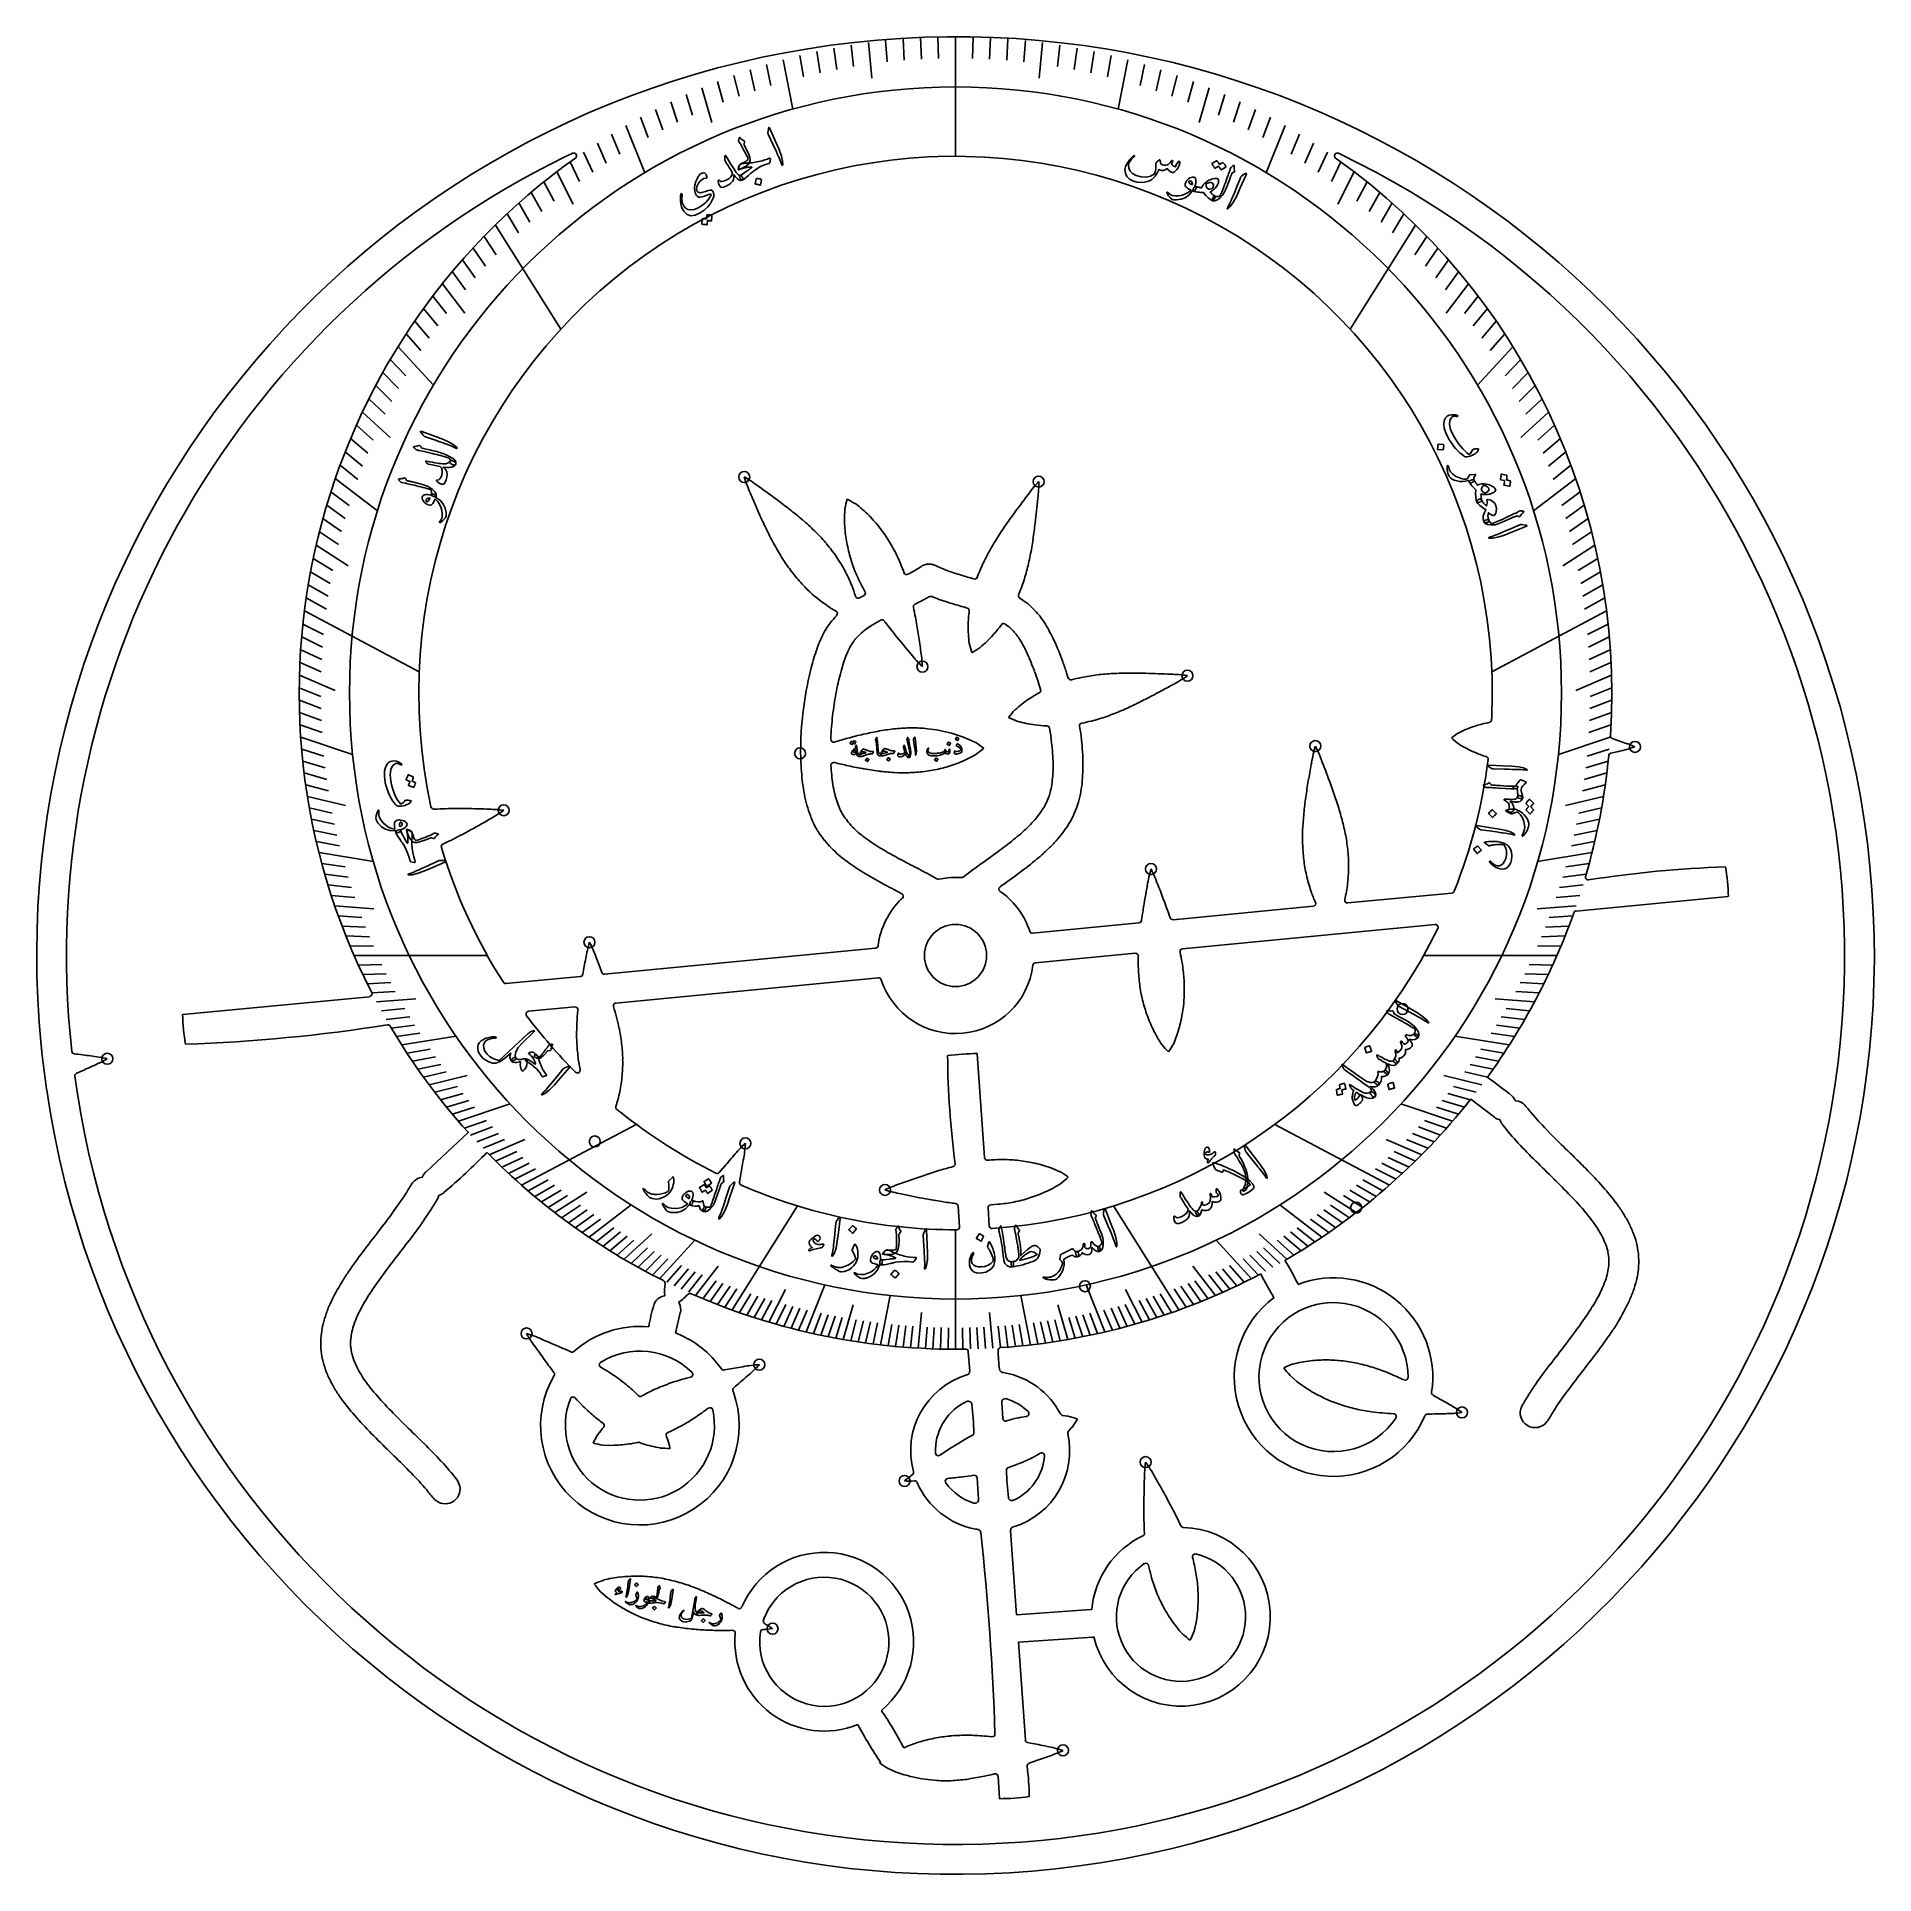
# Model space of a CAD drawing. Header units: millimetres. Extents: x -82 to 82, y -82 to 82.
import ezdxf

# ---------------------------------------------------------------- set-up
doc = ezdxf.new("R2010")
doc.units = ezdxf.units.MM
for name, color, linetype in [('CUT_INNER', 6, 'Continuous'), ('CUT_OUTER', 1, 'Continuous'), ('ENGRAVE', 7, 'Continuous'), ('ENGRAVE_FINE', 8, 'Continuous'), ('TEXT', 5, 'Continuous')]:
    doc.layers.add(name, color=color, linetype=linetype)

msp = doc.modelspace()

# ---------------------------------------------------------------- linework, layer by layer
at = {"layer": 'CUT_INNER'}
for points in [[(34.07, 71.48), (34.16, 71.41)], [(34.51, 71.82), (34.32, 71.91)], [(-9.95, 39.24), (-9.91, 40.04), (-9.91, 40.04)], [(-2.95, 34.95), (-2.95, 34.95)], [(-2.83, 35), (-2.83, 35)], [(-2.7, 35.04), (-2.7, 35.04)], [(-2.57, 35.07), (-2.57, 35.07)], [(-2.44, 35.08), (-2.44, 35.08)], [(-2.31, 35.08), (-2.31, 35.08)], [(-2.18, 35.07), (-2.18, 35.07)], [(-2.05, 35.05), (-2.05, 35.05)], [(-1.93, 35.01), (-1.93, 35.01)], [(-4.69, 34.53), (-4.61, 34.3)], [(-8.31, 32.22), (-8.22, 32.27)], [(-10.68, 30.45), (-10.66, 30.47)], [(-6.3, 29.89), (-6.38, 29.98)], [(4.71, 29.52), (4.7, 29.53), (4.46, 29.7)], [(-9.1, 28.19), (-9.11, 28.17)], [(5.1, 29.17), (5.09, 29.18)], [(5.45, 28.78), (5.43, 28.8)], [(5.77, 28.32), (5.76, 28.33)], [(-9.39, 27.76), (-9.4, 27.74)], [(9.96, 25.33), (10.1, 24.87)], [(-11.13, 20.22), (-11.18, 19.39)], [(8.56, 19.57), (8.44, 20.37)], [(1.09, 19.42), (1.8, 19.08), (1.81, 19.08)], [(59.44, 18.3), (58.74, 18.14)], [(60.2, 18.99), (60.89, 18.7), (60.9, 18.7)], [(7.93, 13.27), (7.94, 13.29)], [(8.22, 13.84), (8.23, 13.87)], [(8.44, 14.44), (8.45, 14.46)], [(-10.38, 13.15), (-10.37, 13.12)], [(-10.08, 12.59), (-10.07, 12.56)], [(-1.93, 7.02), (-1.93, 7.02), (-1.66, 6.87)], [(69.02, 7.95), (69.02, 7.94)], [(-4.83, 5.07), (-4.76, 5.13)], [(34.97, 5.36), (34.89, 5.01)], [(35.16, 4.71), (44.5, 5.6)], [(69.27, 5.29), (69.27, 5.29), (69.26, 5.29), (55.63, 3.98)], [(19.5, 3.21), (32.06, 4.41)], [(55.42, 3.82), (55.38, 3.72)], [(6.91, 2), (16.45, 2.92)], [(42.98, 2.77), (20.34, 0.61)], [(-31.45, -1.67), (-7.17, 0.66)], [(16.11, 0.2), (7.17, -0.66)], [(-32.21, -0.19), (-31.94, -0.88), (-31.71, -1.51)], [(-52.33, -3.32), (-52.37, -3.24)], [(-40.29, -2.52), (-33.61, -1.88)], [(-6.91, -2), (-30.44, -4.26)], [(-69.27, -5.29), (-69.27, -5.29), (-69.26, -5.29), (-52.53, -3.69)], [(-34.11, -4.61), (-38.26, -5)], [(-69.02, -7.95), (-69.02, -7.94)], [(19.85, -7.14), (19.56, -7.88), (19.55, -7.88)], [(-0.71, -8.97), (-0.71, -8.97)], [(1.95, -8.79), (1.95, -8.79), (1.95, -8.8), (2.61, -18.12)], [(48.31, -14.49), (46.2, -12.89), (46.19, -12.89), (46.15, -12.94)], [(50.17, -12.99), (50.18, -13.02)], [(48.81, -14.72), (48.8, -14.71), (48.74, -14.7)], [(-47.46, -19.38), (-43.69, -15.86), (-43.68, -15.85)], [(-21.18, -19.46), (-20.84, -19.06)], [(-19.02, -18.33), (-19.15, -19.06), (-19.28, -19.79), (-19.37, -20.3)], [(8.62, -19.07), (9.35, -19.38), (9.36, -19.38)], [(-47.78, -19.85), (-47.77, -19.85), (-47.74, -19.77)], [(-46.29, -21.48), (-46.3, -21.48)], [(0.36, -24.31), (0.23, -22.46)], [(2.92, -22.62), (3.03, -24.23)], [(3.82, -22.3), (3.15, -22.35)], [(58.46, -26.48), (58.28, -25.9)], [(58.56, -27.11), (58.47, -26.55)], [(58.55, -27.79), (58.56, -27.76)], [(58.45, -28.45), (58.45, -28.43)], [(-26.08, -30.51), (-26.06, -30.5)], [(-24.82, -31.09), (-24.77, -31.17)], [(-24.67, -32), (-25.07, -33.74), (-25.1, -33.83)], [(-54.21, -34.38), (-54.21, -34.41)], [(-54.1, -33.72), (-54.11, -33.74)], [(-54.21, -35.06), (-54.13, -35.62)], [(-54.11, -35.68), (-53.93, -36.27)], [(-34.99, -35.3), (-34.48, -35.53)], [(1.27, -37.26), (1.27, -37.25), (1.14, -35.51)], [(-24.13, -37.89), (-23.73, -37.79)], [(-20.73, -37.15), (-20.54, -37.12)], [(30.59, -38.17), (29.99, -37.65), (29.99, -37.65)], [(-28.83, -39.06), (-28.44, -39.45)], [(42.8, -39.41), (42.83, -39.42)], [(4.14, -40.06), (4.14, -40.08), (4.24, -41.5)], [(9.6, -41.23), (10.08, -41.29), (10.09, -41.29)], [(10.44, -42.29), (10.44, -42.29), (10.12, -42.63)], [(-30.8, -43.91), (-31.59, -43.89), (-31.59, -43.89)], [(-28.02, -43.76), (-28.33, -43.65)], [(-25.92, -43.1), (-25.82, -43.31), (-25.82, -43.32)], [(0.93, -43.33), (1.52, -43)], [(2.07, -48.75), (2.07, -48.73), (1.94, -46.82)], [(4.94, -51.55), (4.94, -51.56), (5.47, -59.1), (12.13, -58.63), (12.22, -58.63)], [(-31.21, -57.55), (-31.81, -57.03), (-31.81, -57.03)], [(21.56, -59.78), (21.38, -60.55), (21.38, -60.56)], [(12.4, -61.08), (12.3, -61.09), (5.64, -61.56), (5.64, -61.56), (6.26, -70.31)], [(6.46, -70.54), (6.72, -70.59)], [(-6.79, -72.4), (-6.79, -72.4), (-6.71, -72.33), (-6.72, -72.32)], [(8.24, -71.82), (7.54, -72.07), (6.84, -72.31), (6.59, -72.4)], [(-5.31, -73.19), (-6.04, -72.88), (-6.04, -72.88)], [(3.95, -75.58), (3.95, -75.58), (3.95, -75.57), (3.81, -73.57)], [(6.61, -75.39), (6.6, -75.4)]]:
    msp.add_lwpolyline(points, dxfattribs=at)
msp.add_circle((0, 0), 2.79, dxfattribs=at)
for centre, radius, start, end in [((0, 0), 79.68, 116.016, 186.1959), ((0, 0), 79.68, 187.8033, 64.3366), ((0, 23.53), 58.82, 125.3942, 207.0712), ((0, 23.53), 48.11, 357.5399, 192.2577), ((-9.86, 20.35), 57.07, 115.3842, 116.0858), ((-34.21, 71.68), 0.25, 305.3343, 115.4883), ((34.21, 71.68), 0.25, 64.5117, 234.668), ((0, 23.53), 58.82, 356.2603, 54.4932), ((-6.96, 46.61), 12.54, 197.2338, 204.1152), ((-25.17, 31.99), 12.56, 53.385, 60.2618), ((79.59, 82.73), 106.32, 202.8268, 203.6287), ((-72.26, -35.09), 94.51, 53.3734, 54.7237), ((91.1, -23.1), 106.32, 142.7103, 143.5122), ((16.66, 33.94), 12.55, 137.1213, 143.9974), ((-5.08, 42.45), 12.55, 353.2672, 0.1493), ((42.05, 66.25), 65.33, 203.5786, 204.8745), ((-44.83, 1.8), 48.54, 51.6437, 53.3848), ((-33.54, 16.06), 30.35, 48.8911, 51.6519), ((0.49, 38.23), 10.56, 165.2974, 170.1319), ((-13.74, 32.83), 9.02, 57.9083, 63.5674), ((-15.03, 32.28), 10.21, 44.5136, 53.394), ((58.1, 1.24), 65.33, 143.4621, 144.758), ((-86.71, 49.86), 94.51, 353.2569, 354.6072), ((16.96, 54.61), 37.67, 204.8605, 207.0935), ((-27.81, 22.62), 21.65, 45.0589, 48.8912), ((-24.54, 25.9), 17.02, 40.2137, 45.0504), ((1.95, 39.21), 11.9, 179.8519, 187.2319), ((-16.68, 30.6), 12.56, 37.8953, 44.7306), ((-17.04, 30.31), 13.02, 31.4948, 37.9052), ((35.51, 17.19), 37.67, 144.744, 146.977), ((-41.07, 44.45), 48.54, 351.5273, 353.2683), ((5.95, 48.97), 25.3, 207.0895, 210.3818), ((-22.64, 27.52), 14.52, 34.5383, 40.1965), ((2.87, 39.32), 12.82, 187.1712, 193.7631), ((3.34, 39.43), 13.31, 193.7732, 199.9926), ((-17.7, 29.91), 13.79, 25.5085, 31.476), ((19.67, 27.05), 19, 150.2693, 154.6128), ((25.14, 23.93), 25.3, 146.973, 150.2653), ((-23.07, 41.77), 30.35, 348.7746, 351.5354), ((0.52, 45.79), 19, 210.3857, 214.7293), ((-2.3, 43.84), 15.57, 214.7423, 220.0126), ((-21.65, 28.2), 13.31, 28.2975, 34.5169), ((4.47, 39.85), 14.52, 200.014, 205.6721), ((-19.31, 29.15), 15.57, 20.2179, 25.4882), ((-9.01, 43.43), 10.41, 298.127, 304.6683), ((-3.73, 35.93), 1.24, 300.8686, 302.6755), ((-2.74, 34.38), 0.6, 117.0257, 121.4672), ((-4.32, 37.23), 2.67, 299.3718, 300.2927), ((-2.48, 33.99), 1.07, 115.7357, 117.7161), ((-2.68, 34.41), 0.602, 111.3415, 116.2249), ((-3.97, 37.41), 2.67, 293.7468, 294.6677), ((-2.46, 34), 1.07, 110.1107, 112.0911), ((-2.61, 34.44), 0.602, 105.7165, 110.5999), ((-3.61, 37.55), 2.67, 288.1218, 289.0427), ((-2.43, 34.01), 1.07, 104.4857, 106.4661), ((-2.54, 34.46), 0.602, 100.0915, 104.9749), ((-3.23, 37.65), 2.67, 282.4968, 283.4177), ((-2.41, 34.01), 1.07, 98.8607, 100.8411), ((-2.47, 34.47), 0.602, 94.4665, 99.3499), ((-2.84, 37.72), 2.67, 276.8718, 277.7927), ((-2.38, 34.01), 1.07, 93.2357, 95.2161), ((-2.4, 34.48), 0.602, 88.8415, 93.7249), ((-2.45, 37.75), 2.67, 271.2468, 272.1677), ((-2.36, 34.02), 1.07, 87.6107, 89.5911), ((-2.33, 34.48), 0.602, 83.2165, 88.0999), ((-2.06, 37.74), 2.67, 265.6218, 266.5427), ((-2.33, 34.01), 1.07, 81.9857, 83.9661), ((-2.26, 34.47), 0.602, 77.5915, 82.4749), ((-1.67, 37.69), 2.67, 259.9968, 260.9177), ((-2.3, 34.01), 1.07, 76.3607, 78.3411), ((-2.19, 34.46), 0.602, 71.9665, 76.8499), ((-1.28, 37.6), 2.67, 254.3718, 255.2927), ((-2.28, 34), 1.07, 70.7357, 72.7161), ((-2.12, 34.44), 0.602, 66.3415, 71.2249), ((-0.91, 37.48), 2.67, 248.7468, 249.6677), ((-8.09, 20.74), 15.55, 63.8964, 66.2769), ((2.83, 44.13), 10.27, 246.5703, 249.9842), ((16.37, 28.61), 15.36, 154.607, 159.8766), ((-14.54, 40.07), 21.65, 344.9424, 348.7747), ((-3.67, 42.7), 13.79, 220.0329, 226.0004), ((-21.22, 28.44), 12.82, 21.6955, 28.2875), ((-16.86, 30.04), 8.18, 15.3152, 22.5763), ((2.87, 38.99), 12.7, 205.279, 210.0971), ((-4.38, 34.39), 0.25, 199.1285, 297.1776), ((-5.79, 37.31), 3.49, 295.8422, 298.7919), ((6.41, 53.97), 20.74, 249.9989, 253.4341), ((41.16, 170.5), 142.34, 253.3997, 253.8846), ((1.72, 33.99), 0.25, 253.7735, 338.5898), ((-1.83, 35.73), 8.21, 335.8613, 341.1571), ((-10.06, 38.87), 17.02, 340.0973, 344.9339), ((-4.25, 42.1), 12.96, 226.0108, 235.7387), ((-7.07, 37.71), 7.75, 234.7336, 242.0005), ((-8.73, 32.27), 0.25, 196.2718, 300.7096), ((-5.02, 26.29), 6.78, 118.9853, 121.8583), ((-8.33, 32.49), 0.25, 297.9271, 29.324), ((-3.53, 31.26), 0.25, 115.449, 192.014), ((-6.42, 37.53), 6.65, 294.7548, 296.4855), ((-10.56, 46.13), 16.19, 296.0031, 298.5625), ((2.3, 23.43), 9.9, 118.2286, 121.0814), ((-2.23, 31.86), 0.331, 89.0283, 118.4692), ((-2.23, 31.85), 0.343, 67.8531, 88.7504), ((3.48, 45.55), 14.5, 247.3766, 252.1387), ((11.33, 69.6), 39.8, 251.9983, 254.0145), ((-11.38, -10.23), 43.2, 73.273, 74.2171), ((5.89, 32.27), 0.25, 155.8507, 236.6321), ((1.11, 24.98), 8.46, 51.7919, 56.7629), ((1.4, 25.44), 7.93, 45.6763, 51.4209), ((-5.43, 25.42), 7.27, 142.577, 148.9953), ((-5.27, 25.28), 7.48, 136.3042, 142.4567), ((-10.83, 30.65), 0.25, 313.9852, 61.2294), ((-2.16, 21.12), 10.02, 116.8815, 122.4668), ((-6.58, 29.84), 0.25, 36.4385, 117.9271), ((32.4, 59.18), 48.54, 217.1194, 218.8605), ((-26.79, 26.23), 23.55, 10.0007, 12.2221), ((-67.86, 18.58), 65.33, 9.0543, 10.3502), ((0.98, 30.9), 0.25, 354.0124, 73.2874), ((12.09, 29.47), 10.95, 172.5998, 179.3905), ((-4.18, 35.56), 10.18, 317.6883, 324.5086), ((4.31, 29.5), 0.25, 54.0148, 143.2558), ((1.62, 25.74), 7.56, 39.0392, 45.2856), ((5.76, 29.04), 2.27, 36.1415, 40.1), ((0.74, 25.17), 8.61, 31.7235, 37.2163), ((-5.04, 21.82), 15.28, 24.7155, 31.0071), ((1.8, 22.37), 15.12, 156.9371, 160.1284), ((-3.68, 24.55), 9.22, 150.8786, 156.0234), ((-9.74, 27.96), 2.27, 147.6139, 151.5725), ((-2.14, 23.24), 8.54, 144.7131, 148.0426), ((-1.94, 22.49), 9.16, 138.3954, 141.4578), ((-4.35, 24.37), 6.11, 131.6797, 136.549), ((-3.72, 23.52), 7.16, 126.7079, 130.9915), ((-2.82, 22.19), 8.76, 122.6006, 126.1949), ((68.21, 88.01), 94.51, 218.849, 220.1993), ((-108.33, 12.04), 106.32, 8.3024, 9.1043), ((11.35, 29.39), 10.21, 178.9215, 187.8018), ((10.04, 29.93), 9.02, 192.3161, 197.9752), ((-4.27, 35.49), 10.2, 309.4646, 318.3067), ((0.92, 24.91), 5.97, 45.7451, 50.6481), ((-0.88, 23.52), 8.23, 39.8938, 43.3505), ((-3.64, 22.1), 11.28, 33.5453, 36.292), ((-4.81, 21.93), 12.36, 24.5578, 31.1108), ((-12.94, 18.14), 24, 19.9588, 24.8212), ((6.22, 20.9), 19.77, 160.4754, 165.7402), ((1.77, 22.37), 12.42, 156.8991, 163.5193), ((-3.02, 24.2), 7.3, 150.9752, 155.368), ((5.79, 34.88), 12.55, 218.8591, 225.7419), ((-15.49, 25.3), 12.54, 2.7094, 9.5909), ((-3.77, 36.31), 10.56, 299.7053, 304.5398), ((-12.95, 18.14), 21.33, 20.0243, 24.7563), ((13.95, 18.9), 27.75, 165.666, 169.949), ((10.39, 19.74), 21.43, 163.313, 168.0119), ((-15.56, 17.08), 24.15, 16.2412, 20.2522), ((-18.33, 16.12), 29.75, 18.0305, 20.0639), ((10.34, 24.95), 0.25, 197.0852, 285.9252), ((13, 15.91), 9.17, 100.8504, 106.4285), ((14.72, 8.24), 17.03, 96.8277, 101.6575), ((15.27, 3.64), 21.67, 92.9931, 96.8193), ((15.72, -5.06), 30.37, 90.2369, 92.9932), ((15.8, -23.26), 48.58, 88.5064, 90.245), ((14.41, -74.76), 100.09, 87.2054, 88.4804), ((18.97, 12.67), 12.55, 81.6294, 88.5049), ((13.66, 35.4), 12.55, 297.7748, 304.6574), ((18.33, 18.1), 32.21, 169.902, 175.8227), ((16.75, 18.35), 27.94, 167.939, 171.9538), ((11.74, 15.42), 9.16, 117.5217, 124.282), ((7.39, 23.76), 0.25, 298.5201, 17.0841), ((-5.07, 66.19), 48.54, 296.0349, 297.776), ((-26.48, 106.87), 94.51, 297.7646, 299.1148), ((18.48, 18.08), 29.69, 171.9077, 175.8708), ((11.91, 15.85), 9.02, 136.8238, 142.4829), ((12.21, 14.47), 10.21, 123.4292, 132.3095), ((7.89, 37.48), 17.02, 284.6049, 289.4416), ((6.35, 41.85), 21.65, 289.4501, 293.2824), ((2.91, 49.84), 30.35, 293.2823, 296.0431), ((20.38, 22.59), 27.71, 356.9782, 357.6694), ((14.51, 18.33), 28.39, 175.735, 180.1245), ((0.36, -16.81), 37.64, 103.2011, 105.4375), ((-2.46, -4.78), 25.28, 99.9074, 103.205), ((-3.55, 1.43), 18.98, 95.5531, 99.9034), ((-3.88, 4.83), 15.57, 90.2632, 95.5401), ((-3.9, 6.61), 13.79, 84.2705, 90.2428), ((-3.8, 7.5), 12.89, 74.5027, 84.2848), ((-3.53, 8.45), 11.9, 67.1752, 74.5551), ((9.35, 30.84), 10.56, 244.2129, 249.0474), ((8.39, 30.79), 10.2, 253.9723, 262.8144), ((8.4, 29.77), 9.19, 261.9659, 268.7658), ((8.19, 20.33), 0.25, 8.8746, 87.7635), ((11.36, 20.58), 0.25, 100.3584, 188.8746), ((-3.61, 17.94), 14.96, 7.5028, 10.0203), ((-11.56, 16.79), 22.99, 2.2529, 7.7586), ((9.75, 29.83), 9.14, 279.8563, 285.4126), ((49.82, 12.26), 9.02, 120.8695, 126.5286), ((49.72, 10.85), 10.21, 107.4749, 116.3552), ((49.9, 10.61), 10.49, 101.2433, 108.0289), ((47.8, 21.15), 0.25, 282.5658, 357.0117), ((-14.12, 18.28), 0.251, 322.4307, 359.0976), ((-14.12, 17.96), 0.252, 1.6218, 38.8067), ((-10.93, 19.37), 0.25, 176.9193, 286.3974), ((4.88, -33.44), 54.88, 105.362, 106.6595), ((-3.87, 10.18), 10.56, 52.6207, 57.4552), ((-3.37, 25.39), 9.02, 305.2315, 310.8906), ((-11.7, 16.77), 20.45, 2.4163, 7.8622), ((44.3, 15.3), 12.54, 163.952, 170.8335), ((21.07, 13.08), 12.55, 20.1017, 26.9845), ((51.48, 27.38), 10.56, 228.2587, 233.0932), ((50.54, 27.59), 10.2, 238.018, 246.8601), ((50.32, 26.75), 9.34, 246.0499, 252.8538), ((58.8, 17.9), 0.25, 102.9104, 174.5508), ((58.94, 19.68), 0.25, 176.3098, 251.4646), ((38.57, -42.12), 64.82, 70.5088, 71.7569), ((56.87, 30.58), 12.55, 281.8206, 288.7027), ((17.54, 18.38), 31.41, 180.7421, 182.3652), ((7, 18.07), 20.87, 182.7193, 185.8881), ((-10.92, 17.05), 0.25, 76.7017, 184.28), ((4.37, 17.8), 15.55, 182.8392, 189.1603), ((2.56, 72.87), 57.17, 256.424, 257.7195), ((-1.55, 53.8), 37.67, 257.6594, 259.8924), ((-3.72, 41.63), 25.3, 259.8884, 263.1807), ((-4.47, 35.37), 19, 263.1847, 267.5283), ((-4.53, 30.17), 13.79, 272.8318, 278.7993), ((-4.42, 29.41), 13.02, 278.818, 285.2284), ((-4.3, 28.96), 12.56, 285.2185, 292.0539), ((-3.38, 26.8), 10.21, 291.8369, 300.7173), ((-4.77, 17.04), 13.52, 355.1418, 2.5273), ((-4.73, 17.03), 16.15, 355.174, 2.3266), ((136.48, -1.99), 106.32, 169.545, 170.3469), ((-55.12, -17.16), 94.51, 20.0916, 21.4419), ((0.02, 23.53), 48.09, 338.3169, 352.8661), ((47.49, 17.59), 0.25, 352.793, 71.8092), ((0.05, 23.52), 58.77, 343.7662, 354.5286), ((2.33, 17.53), 16.17, 185.6742, 192.7934), ((2.05, 17.48), 13.22, 189.3858, 193.0119), ((-4.62, 31.95), 15.57, 267.5412, 272.8115), ((0.14, 16.74), 8.61, 344.682, 349.2167), ((-1.12, 16.8), 9.86, 350.2023, 354.7222), ((-1.73, 16.88), 13.15, 350.4321, 354.7511), ((96.05, 4.83), 65.33, 170.2968, 171.5927), ((-11.94, -1.38), 48.54, 18.362, 20.103), ((-46.77, 13.37), 0.25, 192.1289, 273.2294), ((-1.54, 16.7), 12.21, 193.041, 197.6845), ((-1.23, 16.8), 9.86, 193.4544, 197.9369), ((2, 18.28), 13.4, 199.7152, 202.5451), ((-3.75, 20.59), 13.78, 325.222, 327.9471), ((-1.75, 18.61), 11.05, 331.2224, 334.4342), ((-0.66, 17.44), 9.58, 338.0878, 341.7212), ((3.45, 15.94), 7.88, 335.8666, 342.764), ((8.83, 14.33), 2.27, 341.1928, 345.3013), ((1.07, 16.51), 10.33, 344.551, 349.8715), ((68.69, 8.86), 37.67, 171.5787, 173.8117), ((5.32, 4.35), 30.35, 15.6093, 18.3701), ((-45.35, -8.98), 22.14, 90.9008, 93.6503), ((-44.71, -35.41), 48.58, 89.4271, 91.1657), ((-45.27, -86.91), 100.09, 88.1262, 89.4011), ((-89.07, 94.03), 94.51, 298.6853, 300.0356), ((-42.12, 0.58), 12.54, 82.5457, 89.4271), ((-47.8, 23.23), 12.56, 298.6969, 305.5737), ((-3.8, 16.03), 9.85, 197.9261, 203.5662), ((-5.55, 15.35), 7.98, 204.1238, 210.9161), ((-1.65, 17.43), 9.72, 206.3045, 209.8866), ((-4.05, 16.43), 7.14, 212.7062, 217.8543), ((-2.86, 17.64), 8.83, 219.3031, 223.6778), ((-2.44, 18.26), 9.57, 224.6454, 233.3707), ((-5.16, 23.49), 16.71, 309.0986, 314.6969), ((-0.11, 18.41), 9.54, 314.6224, 323.4879), ((1.51, 17.12), 10.15, 318.921, 328.9019), ((2.49, 16.45), 8.97, 329.3653, 335.4047), ((56.4, 10.19), 25.3, 173.8077, 177.1), ((13.7, 6.69), 21.65, 11.7771, 15.6094), ((-45.84, 9.76), 0.25, 114.8956, 196.6992), ((-54.87, 29.58), 21.53, 294.5013, 297.2459), ((-67.02, 53.7), 48.54, 296.9557, 298.6967), ((-10.42, 12.36), 2.27, 209.4011, 213.5732), ((-4.75, 15.94), 8.97, 212.5953, 218.6347), ((-3.67, 16.93), 10.43, 219.1711, 224.3106), ((1.87, 24.02), 16.76, 233.3078, 238.946), ((-16.17, 36.99), 34.13, 306.174, 309.1577), ((-0.26, 18.56), 12.44, 314.8822, 319.3), ((50.1, 10.51), 19, 177.104, 181.4475), ((46.68, 10.43), 15.57, 181.4605, 186.7308), ((18.24, 7.64), 17.02, 6.932, 11.7686), ((-0.02, 23.52), 48.09, 196.7217, 212.6198), ((-2.22, 18.5), 12.57, 224.8334, 229.0859), ((-0.33, 20.89), 15.61, 229.5751, 233.0038), ((1.87, 24.04), 19.45, 233.4091, 238.8111), ((10.96, 39.06), 34.34, 238.882, 241.8202), ((65.49, 140.69), 149.68, 241.7958, 242.5043), ((26802.59, -37080.97), 45758.75, 125.84892, 125.852411), ((-16.11, 36.92), 36.71, 306.1844, 309.2065), ((-5.65, 24.07), 20.14, 309.2343, 311.9539), ((-2.85, 21.05), 16.02, 311.7303, 315.1452), ((44.91, 10.23), 13.79, 186.7511, 192.7186), ((20.72, 7.94), 14.52, 1.2565, 6.9147), ((21.92, 7.98), 13.31, 355.0157, 1.2352), ((10.75, 38.69), 36.58, 238.7882, 241.797), ((-38.25, -58.62), 75.02, 61.0485, 62.5058), ((-1.54, 7.08), 0.25, 240.1541, 281.9531), ((-0.02, 0.16), 6.83, 95.5865, 102.3592), ((0, 0), 7, 85.7564, 95.6375), ((0.54, 7.23), 0.25, 265.7813, 307.8466), ((19.14, -16.49), 29.89, 125.658, 128.1189), ((-89.24, 136.82), 160.52, 305.5075, 306.1974), ((29.57, 4.28), 12.54, 163.9519, 170.8335), ((6.34, 2.06), 12.55, 20.1017, 26.9844), ((44.16, 10.06), 13.02, 192.7373, 199.1477), ((22.41, 7.94), 12.82, 348.4138, 355.0057), ((56.71, 7.02), 0.25, 163.6567, 275.4688), ((72.31, -91.22), 99.22, 91.9011, 99.0304), ((47.88, 4.59), 21.41, 1.8901, 9.0248), ((0, 0), 7, 133.5795, 172.8619), ((68.37, 146.09), 158.46, 241.7898, 242.4947), ((-4.93, 5.32), 0.25, 312.8906, 62.1485), ((4.14, 5.95), 0.25, 125.8512, 235.5469), ((1.5, 2.07), 4.45, 53.0212, 55.7511), ((0, 0), 7, 18.1118, 53.4278), ((115.62, -11.9), 100.09, 169.5325, 170.8074), ((-69.84, -28.18), 94.51, 20.0916, 21.4419), ((40.69, 8.75), 9.32, 198.5488, 205.3478), ((35.13, 4.96), 0.25, 166.6719, 275.4688), ((44.48, 5.85), 0.25, 275.4688, 338.3789), ((48.28, -1.12), 31.89, 170.6056, 172.3392), ((-10.97, -6.79), 31.87, 18.5983, 20.3306), ((19.47, 3.46), 0.25, 198.7983, 275.4688), ((32.04, 4.66), 0.25, 275.4688, 24.2657), ((0, 23.53), 58.82, 324.1485, 340.3133), ((55.65, 3.74), 0.25, 95.4688, 160.4883), ((0, 23.53), 48.11, 273.9329, 333.9651), ((6.89, 2.25), 0.25, 197.5781, 275.4688), ((16.43, 3.17), 0.25, 275.4688, 352.1393), ((43.01, 2.52), 0.25, 333.8086, 95.4688), ((-20.76, -2.28), 12.54, 163.952, 170.8335), ((-43.99, -4.5), 12.55, 20.1017, 26.9845), ((-7.19, 0.9), 0.25, 275.4688, 352.2656), ((16.14, -0.05), 0.25, 358.1976, 95.4688), ((20.37, 0.36), 0.25, 95.4688, 192.74), ((7.99, -2.55), 12.47, 8.9049, 13.2226), ((66.38, -18.66), 101.21, 169.5348, 170.3354), ((-31.47, -1.42), 0.25, 200.792, 275.4688), ((0, 0), 7, 198.1179, 352.8588), ((7.19, -0.9), 0.25, 95.4688, 172.2656), ((28.82, -0.55), 12.45, 177.7142, 182.0143), ((31.95, -0.59), 15.57, 181.4605, 186.7308), ((4.95, -3.18), 15.57, 4.1825, 9.4593), ((-40.31, -2.27), 0.25, 212.5195, 275.4688), ((-33.64, -1.63), 0.25, 275.4688, 350.1461), ((-6.89, -2.25), 0.25, 17.5781, 95.4688), ((30.18, -0.8), 13.79, 186.7511, 192.7186), ((6.72, -3.04), 13.79, 358.1897, 4.1621), ((-52.55, -3.44), 0.25, 275.4688, 27.2461), ((-34.09, -4.86), 0.25, 354.6357, 95.4688), ((-12.47, -7.14), 21.49, 173.9618, 177.245), ((-30.41, -4.5), 0.25, 95.4688, 196.3019), ((-51.32, -10.88), 21.61, 11.7753, 16.9669), ((29.43, -0.96), 13.02, 192.7373, 199.1477), ((7.62, -3.07), 12.89, 348.422, 358.2041), ((-47.88, -4.59), 21.41, 181.8901, 189.0248), ((-73.88, 138.29), 146.32, 271.9021, 279.0314), ((-50.88, -6.46), 0.25, 30.414, 95.4688), ((-0.04, 23.51), 58.77, 210.5161, 222.0428), ((-38.24, -5.25), 0.25, 95.4688, 217.0898), ((-0.04, 23.49), 48.06, 216.9682, 224.9286), ((-14.96, -7.07), 19, 177.104, 181.4475), ((-46.82, -9.94), 17.02, 6.932, 11.7686), ((29, -1.11), 12.56, 199.1378, 205.9732), ((8.59, -3.28), 11.9, 341.0944, 348.4744), ((-18.38, -7.15), 15.57, 181.4605, 186.7308), ((-44.34, -9.63), 14.52, 1.2565, 6.9147), ((26.9, -2.18), 10.21, 205.7562, 214.6365), ((25.49, -2.29), 9.02, 219.1508, 224.8099), ((10.29, -2.82), 10.56, 326.54, 331.3745), ((-78.96, -8.57), 0.25, 186.1526, 263.5432), ((-91.38, -114.48), 106.39, 82.5138, 83.3144), ((-78.87, -21.48), 12.55, 76.9245, 83.8009), ((-82.3, 1.62), 12.55, 293.0707, 299.9524), ((-21.81, -7.59), 12.12, 186.5454, 192.5041), ((-43.14, -9.6), 13.31, 355.0157, 1.2352), ((2.11, -30.2), 21.41, 90.4213, 97.556), ((77.36, -8.39), 78.07, 180.4315, 187.5608), ((-78.69, -10.78), 0.25, 113.2936, 187.9102), ((-119.43, 82.9), 101.91, 293.5015, 294.3691), ((-33.89, -10.27), 0.25, 224.8242, 354.3435), ((-33.89, -10.27), 0.25, 354.3435, 11.2373), ((-42.65, -9.64), 12.82, 348.4138, 355.0057), ((32.39, -33.35), 27.14, 49.8663, 55.7376), ((-40.49, -10.14), 10.6, 341.3804, 348.6953), ((0, 23.53), 58.81, 300.1284, 321.681), ((49.05, -13.51), 1.24, 24.7859, 47.2859), ((50.17, -13.47), 0.459, 82.6696, 88.8449), ((50.09, -14.34), 1.33, 44.3301, 83.7619), ((-30.2, -13.6), 0.25, 162.99, 230.8008), ((-10.62, 10.34), 31.17, 230.7259, 231.4245), ((-0.01, 23.52), 48.09, 231.3278, 243.4857), ((49.05, -13.51), 1.24, 232.9109, 255.4109), ((50.09, -14.34), 1.34, 196.259, 218.8963), ((42.65, -21.05), 11.34, 36.7328, 42.3023), ((76.08, 6.74), 32.14, 220.7953, 224.479), ((68.71, 0.19), 24.96, 218.0179, 222.9315), ((119, 48.78), 92.23, 224.4274, 225.7807), ((-79.85, 19.05), 52.72, 310.1347, 315.8889), ((-0.01, 23.52), 58.8, 224.4408, 243.5775), ((60.09, -88.01), 106.32, 138.7637, 139.5656), ((-10.26, -25.98), 12.54, 133.1706, 140.0522), ((-31.35, -16.01), 12.55, 349.3204, 356.2031), ((88.64, 18.67), 52.14, 222.8869, 225.3675), ((-77.2, -152.82), 189.09, 45.0926, 45.7745), ((-46.61, -20.28), 1.24, 133.0672, 155.5672), ((-21.37, -19.29), 0.25, 243.457, 319.8397), ((27.36, -109.27), 94.51, 108.6228, 109.9731), ((12.69, -65.7), 48.54, 106.8932, 108.6342), ((6.17, -44.04), 25.92, 104.2687, 107.0189), ((-0.28, -18.68), 0.25, 284.8331, 4), ((2.86, -18.11), 0.25, 184, 274.0443), ((4.2, -32.36), 14.07, 89.7428, 95.3994), ((4.21, -31.6), 13.31, 83.5469, 89.7664), ((4.26, -31.12), 12.82, 76.945, 83.5369), ((4.48, -30.22), 11.9, 69.6256, 77.0056), ((4.06, -28.51), 10.56, 55.0712, 59.9057), ((316.25, 249.04), 375.98, 225.3483, 225.6902), ((24.6, -50.72), 44.91, 42.2433, 45.1184), ((-76.28, -3.91), 32.15, 323.5371, 327.2029), ((-39.5, -26.66), 11.12, 145.6053, 151.3163), ((-47.6, -21.18), 1.33, 97.6672, 143.3845), ((-46.61, -20.28), 1.24, 284.9422, 307.4422), ((-19.12, -20.34), 0.25, 169.5363, 246.6211), ((0, 23.53), 48.11, 246.4505, 270.1362), ((-0.91, -32.34), 12.56, 108.6346, 115.5109), ((-2.55, -9.05), 12.54, 252.4828, 259.3647), ((15.84, 76.55), 100.09, 258.0637, 259.3386), ((2.83, -9.76), 12.56, 287.669, 294.5044), ((3.85, -11.89), 10.21, 294.2874, 303.1677), ((3.92, -13.3), 9.02, 307.682, 313.3411), ((2.88, -72), 72.64, 43.9977, 45.702), ((41.12, -35.75), 22.61, 36.9146, 42.2892), ((-124.42, 31.58), 91.96, 322.2185, 323.5819), ((-68.08, -9.38), 24.96, 325.0671, 329.9817), ((-47.61, -21.17), 1.34, 329.119, 345.1656), ((-46.7, -21.41), 0.404, 343.9852, 350.0274), ((6.29, 25.94), 48.58, 259.3646, 261.1032), ((2.84, 3.56), 25.94, 260.977, 263.731), ((-0.02, -22.47), 0.25, 4, 83.1669), ((3.17, -22.6), 0.25, 93.9557, 184), ((2.55, -8.57), 13.79, 275.2823, 281.2498), ((2.69, -9.33), 13.02, 281.2685, 287.6789), ((34.67, -41.33), 28.47, 39.9901, 44.0492), ((45.48, -32.3), 14.39, 32.917, 40.0912), ((45.24, -32.48), 17.36, 32.9762, 36.4585), ((48.55, -30.17), 13.32, 27.9473, 32.4106), ((-90.49, 6.23), 52.28, 322.6233, 325.1098), ((0.11, -24.33), 0.25, 270.1758, 4), ((3.28, -24.22), 0.25, 184, 274.043), ((49.12, -29.84), 9.99, 27.7109, 32.3823), ((51.01, -28.73), 10.47, 21.6982, 27.3102), ((99.29, -141.8), 191.07, 142.2273, 142.8973), ((-352.66, 206.32), 382.08, 322.3111, 322.6457), ((50.11, -29.12), 8.78, 21.9208, 26.6219), ((57.65, -26.1), 0.658, 18.1522, 23.0595), ((58.65, -25.73), 2.27, 18.3608, 22.5483), ((54.01, -27.54), 7.25, 12.1822, 20.3886), ((49.5, -28.2), 11.8, 6.0894, 10.7006), ((-17.17, -53.74), 45.07, 142.8683, 145.7516), ((7.02, -71.58), 72.45, 142.297, 144.0148), ((9.16, -39.98), 23.97, 25.9987, 31.8307), ((48.55, -26.52), 10.08, 349.1284, 352.8079), ((57.83, -26.66), 0.658, 9.923, 15.7415), ((58.14, -27.17), 0.419, 2.6221, 8.3189), ((49.1, -27.35), 9.47, 357.5499, 1.2166), ((54.11, -27.4), 7.13, 354.5051, 2.7113), ((58.83, -27.08), 2.4, 0.4294, 3.2), ((-40.58, -38.3), 17.01, 148.0898, 155.0315), ((-34.95, -41.63), 23.56, 145.7643, 148.4568), ((-28.73, -45.66), 28.29, 143.9628, 148.0692), ((-26.29, -29.36), 0.25, 357.1663, 63.457), ((-18.73, -30.07), 7.34, 174.5569, 183.3594), ((0, 23.52), 58.81, 273.9435, 297.726), ((49.48, -17.62), 24.66, 206.2528, 211.9126), ((33.88, -37.79), 8.9, 351.1997, 110.8913), ((49.01, -25.86), 9.8, 335.7518, 340.4829), ((45.14, -24.97), 13.76, 342.3604, 345.3402), ((51.39, -26.77), 9.92, 340.4903, 346.3817), ((58.85, -28.53), 2.27, 345.1491, 349.3366), ((49.61, -26.68), 11.69, 348.8248, 353.1003), ((-44.7, -36.3), 12.44, 155.386, 160.1675), ((-40.66, -38.25), 14.25, 147.9588, 155.2192), ((-25.87, -31.72), 1.24, 99.4947, 161.3697), ((-29.2, -25.07), 7.44, 306.0493, 314.8222), ((-25.87, -31.72), 1.24, 346.9947, 26.3697), ((-23.78, -30.54), 0.25, 66.2709, 132.2087), ((0, 23.52), 58.81, 246.2568, 270.8708), ((33.88, -37.79), 8.9, 126.7856, 337.0819), ((33.88, -37.79), 6.68, 359.7549, 326.6839), ((45.01, -23.91), 14.25, 327.9588, 335.2192), ((44.93, -23.86), 17.01, 328.0898, 335.0315), ((49.04, -25.87), 12.44, 335.386, 340.1675), ((-47.05, -35.39), 9.92, 160.4903, 166.3817), ((-44.67, -36.3), 9.8, 155.7518, 160.4829), ((-8.69, -36.61), 19.1, 163.9518, 169.9337), ((33.07, -16.51), 28.29, 323.9628, 328.0692), ((39.3, -20.54), 23.56, 325.7643, 328.4568), ((-49.77, -34.76), 7.13, 174.5051, 182.7113), ((-45.26, -35.49), 11.69, 168.8248, 173.1003), ((-54.5, -33.64), 2.27, 165.1491, 169.3366), ((-44.75, -34.82), 9.47, 177.5499, 181.2166), ((-44.2, -35.64), 10.08, 169.1284, 172.8079), ((-40.79, -37.2), 13.76, 162.3604, 165.3402), ((-27.57, -27.65), 12.54, 209.8017, 216.6833), ((-42.15, -45.87), 12.55, 65.9515, 72.8342), ((-73.52, -121.6), 94.51, 65.9414, 67.2916), ((-28.29, -42.14), 8.9, 84.8833, 131.6974), ((-26.96, -38.76), 5.28, 67.9588, 69.2921), ((-28.29, -42.14), 8.9, 34.8692, 68.2021), ((-2.67, 9.42), 72.45, 322.297, 324.0148), ((21.52, -8.42), 45.07, 322.8683, 325.7516), ((-54.48, -35.08), 2.4, 180.4294, 183.2), ((-45.16, -33.97), 11.8, 186.0894, 190.7006), ((-49.66, -34.63), 7.25, 192.1822, 200.3886), ((-53.8, -35), 0.419, 182.6221, 188.3189), ((-53.48, -35.5), 0.658, 189.923, 195.7415), ((49.05, 26.44), 106.32, 215.3947, 216.1967), ((-34.38, -35.3), 0.25, 245.5178, 311.8359), ((-28.29, -42.14), 6.68, 45.581, 121.8788), ((0.9, -35.53), 0.25, 4, 90.8789), ((4.06, -35.4), 0.25, 94.0439, 184), ((26.56, -34.65), 22.76, 181.921, 186.1436), ((356.96, -268.45), 382.01, 142.3111, 142.6457), ((-94.94, 79.63), 191.07, 322.2273, 322.8973), ((-54.3, -36.44), 2.27, 198.3608, 202.5483), ((-46.67, -33.44), 10.47, 201.6982, 207.3102), ((-53.31, -36.06), 0.658, 198.1522, 203.0595), ((-45.76, -33.04), 8.78, 201.9208, 206.6219), ((-44.77, -32.33), 9.99, 207.7109, 212.3823), ((-41.13, -29.87), 14.39, 212.917, 220.0912), ((-28.29, -42.14), 8.9, 149.7016, 19.685), ((8.67, -3.24), 56.21, 216.0939, 217.3898), ((-36.19, -37.52), 0.25, 329.4401, 37.1193), ((-31.68, -36.68), 0.25, 121.9922, 240.5043), ((-37.91, -47.76), 12.46, 56.9217, 60.6809), ((-40.22, -51.69), 17.02, 52.7817, 57.6184), ((-23.79, -37.55), 0.25, 284.4794, 336.2818), ((-23.79, -37.55), 0.25, 336.2818, 45.3516), ((-20.78, -36.91), 0.25, 214.8108, 280.4647), ((-1.73, -141.76), 106.32, 99.3887, 100.1906), ((-84.33, 37.16), 99.57, 310.3362, 311.249), ((-16.75, -49.19), 12.55, 93.8002, 100.6757), ((-26.73, -28.09), 12.55, 309.9455, 316.8282), ((3.1, -44.4), 7.12, 106.942, 195.1231), ((0.93, -37.27), 0.34, 286.7592, 310.9947), ((0.94, -37.28), 0.33, 311.2649, 2.8952), ((4.26, -37.04), 0.329, 187.4395, 260.116), ((2.49, -47.94), 10.71, 79.6853, 80.8045), ((3.11, -44.4), 7.12, 27.658, 79.4507), ((33.27, -45.11), 9.02, 109.6195, 115.2786), ((37.85, -30.6), 10.56, 217.0087, 221.8432), ((32.91, -46.48), 10.21, 96.2249, 105.1052), ((33.21, -48.81), 12.56, 89.6065, 96.4419), ((33.21, -49.27), 13.02, 83.206, 89.6164), ((33.11, -50.03), 13.79, 77.2198, 83.1873), ((32.71, -51.77), 15.57, 71.9292, 77.1995), ((31.65, -55.02), 19, 67.5727, 71.9162), ((29.39, -60.49), 24.91, 64.2952, 67.5815), ((40.31, -37.82), 0.25, 245.1044, 359.6484), ((95.2, -68.67), 52.74, 142.6288, 145.0475), ((128.77, -93.74), 91.96, 142.2185, 143.5819), ((-44.21, -32), 13.32, 207.9473, 212.4106), ((-40.89, -29.69), 17.36, 212.9762, 216.4585), ((-30.32, -20.83), 28.47, 219.9901, 224.0492), ((-38.71, -49.7), 14.52, 47.1063, 52.7644), ((-28.26, -39.27), 0.25, 225.591, 301.837), ((-20.98, -52.12), 14.52, 113.8453, 119.4976), ((-19.97, -54.42), 17.03, 108.9984, 113.8282), ((-18.46, -58.8), 21.67, 105.1639, 108.99), ((-19.72, -38.93), 0.25, 130.1651, 200.7422), ((-24.92, -40.91), 5.31, 19.4471, 20.7813), ((37.99, -28.85), 11.9, 231.5631, 238.9431), ((38.48, -28.06), 12.82, 238.8825, 245.4744), ((42.92, -39.19), 0.25, 171.2157, 241.0897), ((-9.01, -132.25), 106.32, 60.0137, 60.8156), ((61.49, -46.17), 12.18, 146.3896, 151.7708), ((73.89, -53.76), 26.72, 145.0692, 147.5436), ((80.62, -58.25), 32.15, 143.5371, 147.2029), ((-36.77, -26.42), 22.61, 216.9146, 222.2892), ((1.47, 9.83), 72.64, 223.9977, 225.702), ((-28.29, -42.14), 6.68, 158.9297, 12.2022), ((-34.28, -39.82), 0.25, 42.1398, 159.9482), ((-24.15, -30.76), 13.34, 221.8079, 225.5878), ((-21.45, -28.25), 17.03, 225.0045, 229.8343), ((-36.55, -21.42), 23.96, 303.625, 306.9217), ((-22.01, -40.78), 0.25, 12.3047, 126.1456), ((3.1, -44.4), 4.9, 118.8129, 182.2663), ((2.94, -44.1), 4.55, 115.1364, 118.8913), ((1.15, -40.28), 0.329, 7.4768, 114.5742), ((-32.31, -43.88), 33.98, 1.8846, 6.1592), ((4.47, -40.05), 0.329, 97.1456, 182.9068), ((4.47, -40.06), 0.34, 72.297, 96.8774), ((3.11, -44.4), 4.89, 46.0395, 72.5658), ((6.33, -41.06), 0.25, 277.6042, 46.0547), ((9.63, -40.98), 0.25, 207.7781, 262.7758), ((38.68, -27.62), 13.31, 245.4844, 251.7039), ((39.05, -26.47), 14.52, 251.7252, 257.3834), ((39.59, -24.03), 17.02, 257.4007, 262.2373), ((40.22, -19.39), 21.7, 262.2483, 267.4724), ((39.25, -41.32), 0.25, 326.6016, 86.7706), ((42.31, -41.35), 0.25, 90.7899, 157.1484), ((40.65, 58.23), 99.35, 270.9568, 271.8745), ((43.77, -28.52), 12.55, 270.5705, 277.4532), ((38.1, -51.17), 12.55, 54.4251, 61.3007), ((51.95, -40.99), 1.33, 153.9322, 323.3807), ((43.84, -35.5), 11.12, 325.6053, 331.3163), ((-20.23, -11.43), 44.93, 222.2442, 225.1175), ((-311.9, -311.2), 375.98, 45.3483, 45.6902), ((-25.35, -33), 10.89, 229.3798, 235.007), ((-22.12, -50.11), 12.25, 140.2023, 144.1063), ((-31.74, -42.12), 0.25, 323.4566, 54.102), ((-25.69, -43), 0.25, 113.943, 204.4068), ((-32.13, -28.55), 15.56, 294.025, 299.3031), ((-33.8, -25.57), 18.98, 299.3161, 303.6664), ((1.4, -42.78), 0.25, 298.8732, 4), ((4.49, -41.48), 0.25, 184, 258.3196), ((4.49, -41.48), 0.25, 258.3196, 286.9041), ((7.68, -51.43), 10.2, 101.8815, 107.8234), ((7.33, -48.68), 7.43, 97.4692, 103.579), ((10.3, -42.8), 0.25, 136.5992, 192.3047), ((7.46, -51.52), 10.56, 70.7587, 75.5932), ((3.21, -36.91), 9.02, 323.3695, 329.0286), ((81.55, 90.66), 189.09, 225.0926, 225.7745), ((-84.29, -80.83), 52.14, 42.8869, 45.3675), ((-24.32, -47.57), 9.02, 148.9945, 154.6536), ((-29.98, -33.45), 10.56, 256.3837, 261.2182), ((-30.99, -32.01), 11.9, 270.9381, 278.3181), ((-30.18, -36.42), 7.42, 277.0474, 283.3427), ((-28.41, -43.88), 0.25, 70.1154, 103.2292), ((-24.79, -34.07), 10.21, 251.606, 260.4863), ((-25.7, -35.16), 9.02, 265.0006, 270.6597), ((-35.9, -46.44), 10.56, 12.3897, 17.2242), ((22.52, -79.91), 42.49, 122.5188, 124.2591), ((16.03, -69.66), 30.35, 119.828, 122.5888), ((3.11, -44.41), 7.12, 286.9423, 12.5518), ((-114.66, -110.94), 92.23, 44.4274, 45.7807), ((-64.36, -62.35), 24.96, 38.0179, 42.9315), ((-1.54, -44.59), 0.25, 182.4609, 232.1351), ((-1.54, -44.59), 0.25, 232.1351, 303.8868), ((4.81, -46.13), 0.25, 107.0064, 184), ((2.04, -36.86), 9.42, 286.6386, 291.8031), ((3.11, -44.41), 4.9, 298.8127, 354.8339), ((0.61, -32.73), 13.79, 290.9698, 296.9373), ((3.45, -38.01), 7.8, 295.8882, 302.1544), ((7.73, -44.82), 0.25, 83.1052, 121.7708), ((7.73, -44.82), 0.25, 354.7266, 83.1052), ((29.47, -47.03), 12.54, 172.5458, 179.4271), ((6.82, -52.71), 12.56, 28.6969, 35.5738), ((-71.73, -68.9), 32.14, 40.7953, 44.479), ((-45.74, -47.82), 1.33, 224.3545, 10.8743), ((-45.75, -47.82), 1.34, 10.9204, 38.9026), ((0.6, -52.78), 7.68, 125.5583, 132.299), ((-4.18, -39.48), 7.63, 267.0619, 273.7863), ((-4.01, -46.33), 0.25, 306.0179, 15.1172), ((-3.66, -47.34), 0.25, 23.5595, 93.3571), ((3.1, -44.41), 7.12, 203.4599, 259.4507), ((-0.67, -47.12), 0.25, 135.5356, 217.6751), ((3.1, -44.41), 4.9, 215.8438, 252.5631), ((-0.67, -47.12), 0.25, 95.4882, 135.4948), ((-4.57, -3.45), 43.59, 275.1034, 276.8402), ((-1.81, -25.33), 21.54, 276.4993, 279.2476), ((1.69, -46.84), 0.25, 4, 98.8544), ((37.22, -45.07), 32.67, 181.8854, 186.1601), ((116.97, -50.18), 100.09, 178.1262, 179.4011), ((-63.98, -93.99), 94.51, 28.6853, 30.0356), ((-38.31, -41.12), 11.34, 216.7328, 222.3023), ((1.74, -48.75), 0.34, 252.297, 276.8774), ((1.74, -48.76), 0.329, 277.1456, 2.9068), ((5.06, -48.53), 0.329, 187.4768, 294.5742), ((3.27, -44.71), 4.55, 295.1364, 298.8913), ((65.46, -49.62), 48.58, 179.4271, 181.1657), ((-23.65, -71.93), 48.54, 26.9557, 28.6967), ((41.34, -50.19), 24.45, 180.9903, 183.743), ((-4.88, -62.43), 27.51, 24.2836, 27.0349), ((3.72, -40.87), 10.71, 259.6853, 260.8045), ((1.95, -51.77), 0.329, 7.4395, 80.116), ((-241.74, -77.86), 245.41, 1.8917, 6.1143), ((5.27, -51.53), 0.33, 131.2649, 182.8952), ((5.28, -51.54), 0.34, 106.7592, 130.9947), ((20.21, -59.27), 8.01, 115.1948, 175.3852), ((20.21, -59.27), 8.01, 193.0516, 88.5486), ((16.69, -51.8), 0.25, 294.9772, 3.2294), ((20.42, -51.01), 0.25, 204.8956, 268.2422), ((-11.76, -61.51), 8.01, 309.7686, 157.1124), ((20.21, -59.27), 5.79, 124.6418, 76.6941), ((21.48, -53.89), 0.25, 76.9924, 195.5664), ((7.25, -57.83), 14.52, 9.8503, 15.5085), ((-28.53, -64.49), 9.02, 109.6195, 115.2786), ((-28.89, -65.85), 10.21, 96.2249, 105.1052), ((-28.59, -68.19), 12.56, 89.6065, 96.4419), ((-28.59, -68.65), 13.02, 83.206, 89.6164), ((-28.69, -69.41), 13.79, 77.2198, 83.1873), ((-29.09, -71.15), 15.57, 71.9292, 77.1995), ((-11.76, -61.51), 5.79, 171.2718, 142.0054), ((17.06, -54.72), 0.25, 11.3814, 124.8047), ((27.81, -52.68), 10.69, 190.7065, 195.9224), ((30.83, -51.96), 13.79, 195.3448, 201.3123), ((8.44, -57.62), 13.31, 3.6094, 9.8289), ((-23.95, -49.98), 10.56, 217.0087, 221.8432), ((-23.81, -48.23), 11.9, 231.5631, 238.9431), ((-30.15, -74.4), 19, 67.5727, 71.9162), ((-32.56, -80.23), 25.3, 64.2764, 67.5687), ((-37.92, -91.37), 37.67, 62.0474, 64.2804), ((30.11, -52.24), 13.02, 201.331, 207.7414), ((8.93, -57.59), 12.82, 357.0075, 3.5994), ((-23.29, -47.39), 12.89, 238.8907, 248.6728), ((-38.39, -92.58), 38.96, 60.9896, 62.2802), ((-19.37, -58.3), 0.25, 241.0897, 337.1484), ((-11.77, -61.51), 5.78, 142.0013, 160.4765), ((29.71, -52.46), 12.56, 207.7315, 214.5669), ((9.85, -57.65), 11.9, 349.6881, 357.0681), ((-22.96, -46.55), 13.79, 248.6584, 254.6308), ((-22.5, -44.84), 15.57, 254.6512, 259.928), ((-21.9, -41.47), 18.98, 259.9411, 264.2914), ((-21.28, -35.2), 25.28, 264.2954, 267.593), ((-20.76, -22.86), 37.64, 267.589, 269.8255), ((-20.59, -21.61), 38.88, 269.5912, 270.884), ((-19.99, -60.74), 0.25, 354.7312, 90.7853), ((-11.76, -61.51), 8.01, 174.6651, 292.1016), ((-17.24, -60.67), 0.25, 92.2679, 171.2109), ((-17.51, -53.09), 7.33, 272.0542, 278.6809), ((-16.98, -59.66), 0.25, 160.6641, 239.6071), ((-20.79, -66.2), 7.32, 53.1859, 59.8143), ((27.79, -53.82), 10.21, 214.3499, 223.2302), ((26.42, -54.14), 9.02, 227.7445, 233.4036), ((11.46, -56.94), 10.56, 335.1337, 339.9682), ((25.93, -50.46), 39.29, 208.0484, 213.8126), ((-39.08, -89.38), 39.04, 28.0573, 33.7946), ((0.18, -81.63), 11.65, 107.5362, 114.3658), ((0.62, -82.93), 13.02, 101.2685, 107.6789), ((0.77, -83.69), 13.79, 95.2823, 101.2498), ((0.93, -85.46), 15.57, 89.9917, 95.262), ((0.92, -88.89), 19, 85.6352, 89.9787), ((1.3, -85.67), 15.76, 82.8645, 86.1255), ((3.29, -69.78), 0.25, 263.1669, 4), ((6.5, -70.29), 0.25, 184, 259.1522), ((-13.79, -174.91), 106.32, 78.0762, 78.8781), ((-0.75, -63.74), 10.56, 235.0712, 239.9057), ((6.67, -72.64), 0.25, 108.8497, 184), ((5.86, -83.21), 12.54, 72.4832, 79.3647), ((4.23, -59.93), 12.55, 288.6329, 295.5156), ((-1.17, -62.03), 11.9, 249.6256, 257.0056), ((-0.93, -61.07), 12.89, 256.9532, 266.7353), ((-0.88, -60.18), 13.79, 266.7209, 272.6933), ((-0.97, -58.4), 15.57, 272.7137, 277.9905), ((-1.45, -55.01), 18.98, 278.0036, 282.3539), ((-0.63, -58.11), 15.78, 281.863, 285.1351), ((3.56, -73.59), 0.25, 4, 104.8331), ((-15.49, -75.56), 22.1, 0.4217, 7.551), ((3.79, -54.17), 21.41, 270.4213, 277.556)]:
    msp.add_arc(centre, radius, start, end, dxfattribs=at)
at = {"layer": 'CUT_OUTER'}
for points in [[(-81.93, -8.27), (-81.93, -8.27), (-81.95, -8.07)], [(-81.46, -12.08), (-81.48, -11.96)]]:
    msp.add_lwpolyline(points, dxfattribs=at)
for centre, radius, start, end in [((0, 0), 82.35, 188.438, 185.6255), ((-1.27, -0.16), 81.07, 185.7396, 188.3682)]:
    msp.add_arc(centre, radius, start, end, dxfattribs=at)
at = {"layer": 'ENGRAVE'}
for points in [[(0, 82.35), (0, 71.64)], [(-15.45, 80.29), (-14.59, 75.86)], [(15.45, 80.29), (14.59, 75.86)], [(-29.54, 74.39), (-27.86, 70.16)], [(29.54, 74.39), (27.86, 70.16)], [(-41.24, 65.47), (-35.37, 56.15)], [(41.24, 65.47), (35.37, 56.15)], [(-49.96, 54.57), (-46.8, 51.11)], [(49.96, 54.57), (46.8, 51.11)], [(-55.59, 42.75), (-51.81, 39.85)], [(55.59, 42.75), (51.81, 39.85)], [(-58.36, 30.88), (-48.07, 25.44)], [(58.36, 30.88), (48.07, 25.44)], [(-58.68, 19.58), (-54.04, 18.03)], [(58.68, 19.58), (54.04, 18.03)], [(-57.05, 9.22), (-52.18, 8.43)], [(57.05, 9.22), (52.18, 8.43)], [(-53.91, 0), (-41.96, 0)], [(53.91, 0), (41.96, 0)], [(-49.64, -8.02), (-44.77, -7.23)], [(49.64, -8.02), (44.77, -7.23)], [(-44.56, -14.86), (-39.91, -13.31)], [(44.56, -14.86), (39.91, -13.31)], [(-38.9, -20.58), (-28.62, -15.14)], [(38.9, -20.58), (28.62, -15.14)], [(-32.85, -25.26), (-29.07, -22.36)], [(-20.02, -31.77), (-14.15, -22.45)], [(20.02, -31.77), (14.15, -22.45)], [(32.85, -25.26), (29.07, -22.36)], [(0, -35.29), (0, -24.58)], [(-26.52, -28.97), (-23.36, -25.51)], [(26.52, -28.97), (23.36, -25.51)], [(-13.4, -33.74), (-11.72, -29.51)], [(13.4, -33.74), (11.72, -29.51)], [(-6.71, -34.9), (-5.86, -30.47)], [(6.71, -34.9), (5.86, -30.47)]]:
    msp.add_lwpolyline(points, dxfattribs=at)
for centre, radius in [((0, 23.53), 54.32), ((-18.94, 42.89), 0.494), ((7.46, 42.48), 0.494), ((-2.96, 25.89), 0.494), ((20.79, 25.08), 0.494), ((-13.93, 18.12), 0.494), ((32.25, 18.77), 0.494), ((60.9, 18.7), 0.494), ((-40.49, 13.02), 0.494), ((17.52, 7.75), 0.494), ((-32.81, 1.19), 0.494), ((40.07, -4.8), 0.494), ((-76.03, -9.26), 0.494), ((-32.33, -16.67), 0.494), ((-18.83, -16.84), 0.494), ((-6.32, -21.01), 0.494), ((35.91, -22.6), 0.494), ((11.6, -29.64), 0.494), ((-38.45, -33.88), 0.494), ((-17.58, -36.67), 0.494), ((45.4, -40.96), 0.494), ((17.04, -45.41), 0.494), ((-4.57, -47.1), 0.494), ((-16.4, -60.34), 0.494), ((9.64, -71.25), 0.494)]:
    msp.add_circle(centre, radius, dxfattribs=at)
at = {"layer": 'ENGRAVE_FINE'}
for points in [[(-12.42, 81.02), (-12.13, 79.11)], [(-10.9, 81.33), (-10.64, 79.42)], [(-9.36, 81.6), (-9.14, 79.68)], [(-7.81, 81.83), (-7.51, 78.63)], [(-6.26, 82.02), (-6.11, 80.09)], [(-4.7, 82.16), (-4.59, 80.24)], [(-3.13, 82.27), (-3.06, 80.34)], [(-1.57, 82.33), (-1.53, 80.4)], [(1.57, 82.33), (1.53, 80.4)], [(3.13, 82.27), (3.06, 80.34)], [(4.7, 82.16), (4.59, 80.24)], [(6.26, 82.02), (6.11, 80.09)], [(7.81, 81.83), (7.51, 78.63)], [(9.36, 81.6), (9.14, 79.68)], [(10.9, 81.33), (10.64, 79.42)], [(12.42, 81.02), (12.13, 79.11)], [(-18.41, 79.39), (-17.98, 77.51)], [(-16.94, 79.86), (-16.54, 77.97)], [(-13.94, 80.67), (-13.61, 78.77)], [(13.94, 80.67), (13.61, 78.77)], [(16.94, 79.86), (16.54, 77.97)], [(18.41, 79.39), (17.98, 77.51)], [(-22.74, 77.78), (-21.83, 74.67)], [(-21.32, 78.35), (-20.81, 76.48)], [(-19.87, 78.89), (-19.4, 77.01)], [(19.87, 78.89), (19.4, 77.01)], [(21.32, 78.35), (20.81, 76.48)], [(22.74, 77.78), (21.83, 74.67)], [(-26.89, 75.84), (-26.24, 74.01)], [(-25.53, 76.52), (-24.91, 74.68)], [(-24.14, 77.17), (-23.56, 75.31)], [(24.14, 77.17), (23.56, 75.31)], [(25.53, 76.52), (24.91, 74.68)], [(26.89, 75.84), (26.24, 74.01)], [(-28.23, 75.13), (-27.54, 73.31)], [(28.23, 75.13), (27.54, 73.31)], [(-32.1, 72.82), (-31.31, 71.03)], [(-30.84, 73.62), (-30.08, 71.82)], [(30.84, 73.62), (30.08, 71.82)], [(32.1, 72.82), (31.31, 71.03)], [(-34.55, 71.13), (-33.7, 69.37)], [(-33.34, 71.99), (-32.52, 70.21)], [(33.34, 71.99), (32.52, 70.21)], [(34.55, 71.13), (33.7, 69.37)], [(-36.9, 69.34), (-35.98, 67.6)], [(-35.74, 70.25), (-34.26, 67.33)], [(35.74, 70.25), (34.26, 67.33)], [(36.9, 69.34), (35.98, 67.6)], [(-38.03, 68.4), (-37.07, 66.68)], [(38.03, 68.4), (37.07, 66.68)], [(-40.2, 66.47), (-39.18, 64.78)], [(-39.13, 67.45), (-38.14, 65.74)], [(39.13, 67.45), (38.14, 65.74)], [(40.2, 66.47), (39.18, 64.78)], [(-42.25, 64.45), (-41.17, 62.8)], [(42.25, 64.45), (41.17, 62.8)], [(-43.23, 63.41), (-42.12, 61.78)], [(43.23, 63.41), (42.12, 61.78)], [(-45.1, 61.28), (-43.93, 59.68)], [(-44.18, 62.36), (-43.04, 60.74)], [(44.18, 62.36), (43.04, 60.74)], [(45.1, 61.28), (43.93, 59.68)], [(-45.99, 60.2), (-43.98, 57.56)], [(45.99, 60.2), (43.98, 57.56)], [(-47.67, 57.98), (-46.41, 56.44)], [(-46.85, 59.1), (-45.61, 57.54)], [(46.85, 59.1), (45.61, 57.54)], [(47.67, 57.98), (46.41, 56.44)], [(-48.47, 56.85), (-47.17, 55.33)], [(48.47, 56.85), (47.17, 55.33)], [(-49.23, 55.72), (-47.91, 54.22)], [(49.23, 55.72), (47.91, 54.22)], [(-50.66, 53.41), (-49.28, 51.96)], [(50.66, 53.41), (49.28, 51.96)], [(-51.97, 51.08), (-50.53, 49.66)], [(-51.33, 52.25), (-49.92, 50.81)], [(51.33, 52.25), (49.92, 50.81)], [(51.97, 51.08), (50.53, 49.66)], [(-52.58, 49.9), (-51.11, 48.51)], [(52.58, 49.9), (51.11, 48.51)], [(-53.15, 48.71), (-50.67, 46.44)], [(53.15, 48.71), (50.67, 46.44)], [(-54.22, 46.34), (-52.68, 45.02)], [(-53.7, 47.53), (-52.19, 46.19)], [(53.7, 47.53), (52.19, 46.19)], [(54.22, 46.34), (52.68, 45.02)], [(-54.7, 45.14), (-53.14, 43.85)], [(54.7, 45.14), (53.14, 43.85)], [(-55.16, 43.95), (-53.57, 42.68)], [(55.16, 43.95), (53.57, 42.68)], [(-55.99, 41.55), (-54.35, 40.34)], [(55.99, 41.55), (54.35, 40.34)], [(-56.36, 40.36), (-54.7, 39.17)], [(56.36, 40.36), (54.7, 39.17)], [(-57.02, 37.97), (-55.31, 36.83)], [(-56.7, 39.16), (-55.02, 38)], [(56.7, 39.16), (55.02, 38)], [(57.02, 37.97), (55.31, 36.83)], [(-57.31, 36.78), (-54.43, 34.93)], [(57.31, 36.78), (54.43, 34.93)], [(-57.57, 35.59), (-55.82, 34.51)], [(57.57, 35.59), (55.82, 34.51)], [(-58.01, 33.22), (-56.23, 32.2)], [(-57.8, 34.4), (-56.04, 33.35)], [(57.8, 34.4), (56.04, 33.35)], [(58.01, 33.22), (56.23, 32.2)], [(-58.2, 32.05), (-56.39, 31.05)], [(58.2, 32.05), (56.39, 31.05)], [(-58.49, 29.71), (-56.65, 28.78)], [(58.49, 29.71), (56.65, 28.78)], [(-58.6, 28.56), (-56.74, 27.65)], [(58.6, 28.56), (56.74, 27.65)], [(-58.69, 27.41), (-56.81, 26.53)], [(58.69, 27.41), (56.81, 26.53)], [(-58.8, 25.13), (-55.61, 23.76)], [(-58.75, 26.26), (-56.86, 25.42)], [(58.8, 25.13), (55.61, 23.76)], [(58.75, 26.26), (56.86, 25.42)], [(-58.82, 24), (-56.89, 23.21)], [(58.82, 24), (56.89, 23.21)], [(-58.81, 22.88), (-56.87, 22.13)], [(-58.79, 21.77), (-56.84, 21.05)], [(58.79, 21.77), (56.84, 21.05)], [(58.81, 22.88), (56.87, 22.13)], [(-58.75, 20.67), (-56.78, 19.98)], [(58.75, 20.67), (56.78, 19.98)], [(-58.6, 18.49), (-56.61, 17.86)], [(58.6, 18.49), (56.61, 17.86)], [(-58.5, 17.42), (-56.49, 16.82)], [(58.5, 17.42), (56.49, 16.82)], [(-58.38, 16.36), (-56.36, 15.79)], [(-58.24, 15.31), (-56.21, 14.77)], [(58.24, 15.31), (56.21, 14.77)], [(58.38, 16.36), (56.36, 15.79)], [(-58.08, 14.26), (-54.68, 13.43)], [(-57.91, 13.23), (-55.86, 12.76)], [(58.08, 14.26), (54.68, 13.43)], [(57.91, 13.23), (55.86, 12.76)], [(-57.72, 12.21), (-55.66, 11.78)], [(57.72, 12.21), (55.66, 11.78)], [(-57.51, 11.2), (-55.45, 10.8)], [(-57.29, 10.21), (-55.22, 9.84)], [(57.29, 10.21), (55.22, 9.84)], [(57.51, 11.2), (55.45, 10.8)], [(-56.8, 8.24), (-54.71, 7.94)], [(56.8, 8.24), (54.71, 7.94)], [(-56.53, 7.28), (-54.44, 7.01)], [(56.53, 7.28), (54.44, 7.01)], [(-56.25, 6.33), (-54.15, 6.09)], [(-55.95, 5.39), (-53.85, 5.19)], [(55.95, 5.39), (53.85, 5.19)], [(56.25, 6.33), (54.15, 6.09)], [(-55.64, 4.46), (-52.13, 4.18)], [(-55.32, 3.55), (-53.21, 3.41)], [(55.64, 4.46), (52.13, 4.18)], [(55.32, 3.55), (53.21, 3.41)], [(-54.98, 2.64), (-52.88, 2.54)], [(-54.64, 1.75), (-52.53, 1.68)], [(54.64, 1.75), (52.53, 1.68)], [(54.98, 2.64), (52.88, 2.54)], [(-54.28, 0.87), (-52.17, 0.83)], [(54.28, 0.87), (52.17, 0.83)], [(-53.52, -0.86), (-51.41, -0.82)], [(-53.13, -1.7), (-51.02, -1.63)], [(53.13, -1.7), (51.02, -1.63)], [(53.52, -0.86), (51.41, -0.82)], [(-52.73, -2.53), (-50.62, -2.43)], [(-52.31, -3.35), (-50.21, -3.22)], [(52.31, -3.35), (50.21, -3.22)], [(52.73, -2.53), (50.62, -2.43)], [(-51.89, -4.16), (-48.38, -3.88)], [(-51.46, -4.96), (-49.36, -4.75)], [(51.89, -4.16), (48.38, -3.88)], [(51.46, -4.96), (49.36, -4.75)], [(-51.02, -5.74), (-48.92, -5.51)], [(-50.57, -6.51), (-48.48, -6.24)], [(50.57, -6.51), (48.48, -6.24)], [(51.02, -5.74), (48.92, -5.51)], [(-50.11, -7.27), (-48.02, -6.97)], [(50.11, -7.27), (48.02, -6.97)], [(-49.16, -8.76), (-47.09, -8.39)], [(-48.68, -9.48), (-46.62, -9.08)], [(-48.19, -10.2), (-46.13, -9.76)], [(48.19, -10.2), (46.13, -9.76)], [(48.68, -9.48), (46.62, -9.08)], [(49.16, -8.76), (47.09, -8.39)], [(-47.69, -10.9), (-45.64, -10.43)], [(-47.18, -11.59), (-43.78, -10.75)], [(47.18, -11.59), (43.78, -10.75)], [(47.69, -10.9), (45.64, -10.43)], [(-46.67, -12.26), (-44.64, -11.73)], [(-46.15, -12.93), (-44.13, -12.37)], [(-45.63, -13.59), (-43.62, -12.99)], [(45.63, -13.59), (43.62, -12.99)], [(46.15, -12.93), (44.13, -12.37)], [(46.67, -12.26), (44.64, -11.73)], [(-45.09, -14.23), (-43.1, -13.6)], [(-44.01, -15.48), (-42.05, -14.79)], [(44.01, -15.48), (42.05, -14.79)], [(45.09, -14.23), (43.1, -13.6)], [(-43.47, -16.09), (-41.51, -15.37)], [(-42.91, -16.69), (-40.97, -15.94)], [(42.91, -16.69), (40.97, -15.94)], [(43.47, -16.09), (41.51, -15.37)], [(-42.35, -17.28), (-40.43, -16.5)], [(-41.79, -17.86), (-38.6, -16.5)], [(-41.22, -18.43), (-39.33, -17.58)], [(-40.65, -18.98), (-38.77, -18.1)], [(41.79, -17.86), (38.6, -16.5)], [(40.65, -18.98), (38.77, -18.1)], [(41.22, -18.43), (39.33, -17.58)], [(42.35, -17.28), (40.43, -16.5)], [(-40.07, -19.53), (-38.21, -18.62)], [(-39.49, -20.06), (-37.64, -19.12)], [(39.49, -20.06), (37.64, -19.12)], [(40.07, -19.53), (38.21, -18.62)], [(-38.31, -21.1), (-36.51, -20.1)], [(-37.72, -21.6), (-35.93, -20.58)], [(-37.12, -22.09), (-35.35, -21.04)], [(-35.91, -23.05), (-33.03, -21.2)], [(35.91, -23.05), (33.03, -21.2)], [(37.12, -22.09), (35.35, -21.04)], [(37.72, -21.6), (35.93, -20.58)], [(38.31, -21.1), (36.51, -20.1)], [(-36.52, -22.58), (-34.77, -21.5)], [(-35.31, -23.51), (-33.6, -22.37)], [(-34.7, -23.96), (-33.01, -22.8)], [(34.7, -23.96), (33.01, -22.8)], [(35.31, -23.51), (33.6, -22.37)], [(36.52, -22.58), (34.77, -21.5)], [(-34.08, -24.4), (-32.42, -23.22)], [(-33.47, -24.84), (-31.83, -23.62)], [(-32.22, -25.67), (-30.63, -24.41)], [(32.22, -25.67), (30.63, -24.41)], [(33.47, -24.84), (31.83, -23.62)], [(34.08, -24.4), (32.42, -23.22)], [(-31.6, -26.08), (-30.03, -24.78)], [(-30.97, -26.47), (-29.43, -25.15)], [(-30.34, -26.85), (-28.83, -25.51)], [(-29.71, -27.23), (-27.23, -24.95)], [(-29.08, -27.6), (-27.61, -26.21)], [(29.71, -27.23), (27.23, -24.95)], [(29.08, -27.6), (27.61, -26.21)], [(30.34, -26.85), (28.83, -25.51)], [(30.97, -26.47), (29.43, -25.15)], [(31.6, -26.08), (30.03, -24.78)], [(-28.44, -27.95), (-27.01, -26.54)], [(-27.8, -28.3), (-26.39, -26.87)], [(-27.16, -28.64), (-25.78, -27.18)], [(-25.88, -29.29), (-24.55, -27.79)], [(-23.29, -30.48), (-21.27, -27.84)], [(23.29, -30.48), (21.27, -27.84)], [(25.88, -29.29), (24.55, -27.79)], [(27.16, -28.64), (25.78, -27.18)], [(27.8, -28.3), (26.39, -26.87)], [(28.44, -27.95), (27.01, -26.54)], [(-25.23, -29.6), (-23.94, -28.08)], [(-24.59, -29.9), (-23.32, -28.36)], [(-23.94, -30.19), (-22.7, -28.63)], [(-22.64, -30.76), (-21.46, -29.16)], [(-21.98, -31.02), (-20.84, -29.41)], [(21.98, -31.02), (20.84, -29.41)], [(22.64, -30.76), (21.46, -29.16)], [(23.94, -30.19), (22.7, -28.63)], [(24.59, -29.9), (23.32, -28.36)], [(25.23, -29.6), (23.94, -28.08)], [(-21.33, -31.28), (-20.21, -29.65)], [(-20.67, -31.53), (-19.59, -29.88)], [(-19.36, -32.01), (-18.34, -30.32)], [(-18.7, -32.23), (-17.71, -30.53)], [(-18.04, -32.45), (-17.09, -30.73)], [(-17.38, -32.66), (-16.46, -30.93)], [(-16.72, -32.86), (-15.24, -29.95)], [(-16.06, -33.05), (-15.2, -31.29)], [(16.06, -33.05), (15.2, -31.29)], [(16.72, -32.86), (15.24, -29.95)], [(17.38, -32.66), (16.46, -30.93)], [(18.04, -32.45), (17.09, -30.73)], [(18.7, -32.23), (17.71, -30.53)], [(19.36, -32.01), (18.34, -30.32)], [(20.67, -31.53), (19.59, -29.88)], [(21.33, -31.28), (20.21, -29.65)], [(-15.39, -33.24), (-14.57, -31.46)], [(-14.73, -33.41), (-13.94, -31.62)], [(-14.06, -33.58), (-13.31, -31.78)], [(-12.73, -33.89), (-12.05, -32.07)], [(-12.07, -34.03), (-11.42, -32.2)], [(-11.4, -34.17), (-10.78, -32.33)], [(-10.73, -34.3), (-10.15, -32.45)], [(-10.06, -34.42), (-9.16, -31.32)], [(-9.39, -34.53), (-8.89, -32.66)], [(-8.72, -34.64), (-8.25, -32.76)], [(-8.06, -34.73), (-7.62, -32.85)], [(-7.39, -34.82), (-6.98, -32.93)], [(-3.36, -35.19), (-3.05, -31.99)], [(3.36, -35.19), (3.05, -31.99)], [(7.39, -34.82), (6.98, -32.93)], [(8.06, -34.73), (7.62, -32.85)], [(8.72, -34.64), (8.25, -32.76)], [(9.39, -34.53), (8.89, -32.66)], [(10.06, -34.42), (9.16, -31.32)], [(10.73, -34.3), (10.15, -32.45)], [(11.4, -34.17), (10.78, -32.33)], [(12.07, -34.03), (11.42, -32.2)], [(12.73, -33.89), (12.05, -32.07)], [(14.06, -33.58), (13.31, -31.78)], [(14.73, -33.41), (13.94, -31.62)], [(15.39, -33.24), (14.57, -31.46)], [(-6.04, -34.97), (-5.72, -33.07)], [(-5.37, -35.04), (-5.08, -33.13)], [(-4.7, -35.1), (-4.45, -33.19)], [(-4.03, -35.15), (-3.81, -33.23)], [(-2.69, -35.22), (-2.54, -33.3)], [(-2.02, -35.25), (-1.91, -33.33)], [(-1.34, -35.27), (-1.27, -33.34)], [(-0.67, -35.28), (-0.64, -33.36)], [(0.67, -35.28), (0.64, -33.36)], [(1.34, -35.27), (1.27, -33.34)], [(2.02, -35.25), (1.91, -33.33)], [(2.69, -35.22), (2.54, -33.3)], [(4.03, -35.15), (3.81, -33.23)], [(4.7, -35.1), (4.45, -33.19)], [(5.37, -35.04), (5.08, -33.13)], [(6.04, -34.97), (5.72, -33.07)]]:
    msp.add_lwpolyline(points, dxfattribs=at)
at = {"layer": 'TEXT'}
for points in [[(-16.77, 74.06), (-16.75, 74.17), (-16.72, 74.22), (-16.68, 74.2), (-16.64, 74.12), (-16.12, 72.95), (-15.81, 72.23), (-15.61, 71.65), (-15.5, 71.19), (-15.49, 70.87), (-15.5, 70.84), (-15.51, 70.82), (-15.52, 70.82), (-15.54, 70.82), (-15.55, 70.83), (-15.56, 70.85), (-15.57, 70.87), (-15.58, 70.9), (-15.65, 71.11), (-15.74, 71.34), (-15.83, 71.57), (-15.95, 71.81), (-15.98, 71.87), (-16.05, 72.05), (-16.18, 72.32), (-16.36, 72.71), (-16.77, 73.56), (-16.79, 73.61), (-16.8, 73.65), (-16.81, 73.7), (-16.81, 73.74)], [(-18.62, 71.49), (-18.68, 71.62), (-18.75, 71.76), (-18.82, 71.91), (-18.9, 72.06), (-18.99, 72.22), (-19.08, 72.39), (-19.18, 72.57), (-19.28, 72.75), (-19.42, 72.92), (-19.43, 72.95), (-19.44, 72.97), (-19.44, 73), (-19.44, 73.03), (-19.44, 73.04), (-19.44, 73.06), (-19.43, 73.08), (-19.42, 73.11), (-19.42, 73.14), (-19.41, 73.18), (-19.4, 73.22), (-19.39, 73.27), (-19.39, 73.29), (-19.38, 73.3), (-19.37, 73.31), (-19.36, 73.32), (-19.34, 73.32), (-19.33, 73.32), (-19.32, 73.31), (-19.31, 73.3), (-19.23, 73.21), (-19.15, 73.14), (-19.05, 73.08), (-18.94, 73.02), (-18.92, 73), (-18.9, 72.98), (-18.89, 72.95), (-18.9, 72.92), (-18.95, 72.74), (-18.96, 72.72), (-18.95, 72.7), (-18.94, 72.67), (-18.93, 72.64), (-18.69, 72.18), (-18.52, 71.81), (-18.43, 71.52), (-18.4, 71.31), (-18.45, 71.11), (-18.59, 70.91), (-18.83, 70.73), (-19.17, 70.54), (-19.3, 70.5), (-19.38, 70.51), (-19.41, 70.58), (-19.39, 70.72), (-19.38, 70.74), (-19.37, 70.76), (-19.37, 70.78), (-19.36, 70.79), (-19.36, 70.81), (-19.35, 70.83), (-19.35, 70.85), (-19.34, 70.86), (-19.33, 70.89), (-19.3, 70.92), (-19.27, 70.95), (-19.24, 70.97), (-19.07, 71.04), (-18.92, 71.11), (-18.79, 71.18), (-18.69, 71.25), (-18.63, 71.3), (-18.6, 71.36), (-18.6, 71.42), (-18.62, 71.49)], [(-19.28, 69.92), (-19.24, 69.92), (-19.21, 69.9), (-19.17, 69.88), (-19.14, 69.84), (-19.11, 69.78), (-19.08, 69.73), (-19.07, 69.68), (-19.06, 69.62), (-19.05, 69.58), (-19.06, 69.54), (-19.08, 69.51), (-19.11, 69.49), (-19.26, 69.47), (-19.42, 69.52), (-19.58, 69.64), (-19.74, 69.83), (-19.77, 69.87), (-19.79, 69.9), (-19.81, 69.92), (-19.82, 69.94), (-19.84, 69.96), (-19.84, 69.97), (-19.85, 69.98), (-19.85, 69.98), (-19.86, 69.99), (-19.87, 69.99), (-19.88, 69.98), (-19.88, 69.96), (-19.88, 69.75), (-19.91, 69.56), (-19.96, 69.42), (-20.04, 69.31), (-20.17, 69.19), (-20.34, 69.08), (-20.55, 68.97), (-20.78, 68.87), (-20.96, 68.85), (-21.1, 68.93), (-21.2, 69.11), (-21.27, 69.39), (-21.27, 69.43), (-21.26, 69.46), (-21.25, 69.49), (-21.23, 69.5), (-21.21, 69.51), (-21.19, 69.51), (-21.16, 69.5), (-21.14, 69.47), (-21.09, 69.42), (-21.04, 69.39), (-20.99, 69.37), (-20.94, 69.37), (-20.7, 69.44), (-20.49, 69.53), (-20.3, 69.65), (-20.14, 69.79), (-20.08, 69.87), (-20.03, 69.96), (-20.01, 70.05), (-20.01, 70.16), (-20.03, 70.2), (-20.09, 70.3), (-20.18, 70.44), (-20.3, 70.64), (-20.36, 70.75), (-20.42, 70.84), (-20.47, 70.93), (-20.52, 71), (-20.56, 71.07), (-20.59, 71.12), (-20.62, 71.16), (-20.63, 71.19), (-20.66, 71.24), (-20.68, 71.29), (-20.69, 71.33), (-20.69, 71.36), (-20.69, 71.41), (-20.69, 71.45), (-20.68, 71.49), (-20.68, 71.53), (-20.68, 71.57), (-20.68, 71.6), (-20.68, 71.62), (-20.68, 71.65), (-20.68, 71.67), (-20.67, 71.68), (-20.66, 71.7), (-20.65, 71.7), (-20.62, 71.7), (-20.61, 71.7), (-20.59, 71.69), (-20.58, 71.67), (-20.45, 71.44), (-20.32, 71.23), (-20.19, 71.02), (-20.07, 70.83), (-19.96, 70.65), (-19.85, 70.48), (-19.75, 70.33), (-19.65, 70.19), (-19.55, 70.06), (-19.45, 69.98), (-19.37, 69.93), (-19.28, 69.92)], [(-18.8, 71.01), (-18.66, 71.02), (-18.53, 71.02), (-18.38, 71.04), (-18.24, 71.05), (-18.09, 71.07), (-17.95, 71.1), (-17.79, 71.13), (-17.64, 71.16), (-17.34, 71.23), (-17.09, 71.31), (-16.86, 71.38), (-16.68, 71.46), (-16.66, 71.46), (-16.64, 71.47), (-16.63, 71.46), (-16.61, 71.45), (-16.6, 71.43), (-16.59, 71.42), (-16.59, 71.4), (-16.59, 71.37), (-16.65, 71.06), (-16.66, 71.04), (-16.67, 71.02), (-16.69, 71), (-16.72, 71), (-17.11, 70.86), (-17.47, 70.71), (-17.8, 70.52), (-18.1, 70.31), (-18.11, 70.3), (-18.14, 70.27), (-18.18, 70.24), (-18.23, 70.2), (-18.29, 70.14), (-18.36, 70.08), (-18.45, 70.01), (-18.54, 69.92), (-18.72, 69.76), (-18.88, 69.64), (-19, 69.55), (-19.11, 69.49), (-19.14, 69.49), (-19.17, 69.51), (-19.22, 69.55), (-19.27, 69.61), (-19.33, 69.72), (-19.35, 69.81), (-19.33, 69.88), (-19.28, 69.92), (-19.19, 69.97), (-19.07, 70.05), (-18.91, 70.16), (-18.72, 70.3), (-18.62, 70.37), (-18.53, 70.43), (-18.46, 70.48), (-18.4, 70.53), (-18.35, 70.56), (-18.32, 70.59), (-18.29, 70.61), (-18.28, 70.61), (-18.28, 70.62), (-18.28, 70.62), (-18.27, 70.62), (-18.27, 70.63), (-18.27, 70.63), (-18.27, 70.63), (-18.26, 70.63), (-18.26, 70.63), (-18.25, 70.65), (-18.25, 70.66), (-18.25, 70.66), (-18.27, 70.66), (-18.33, 70.67), (-18.4, 70.67), (-18.47, 70.67), (-18.54, 70.66), (-18.61, 70.65), (-18.69, 70.64), (-18.77, 70.63), (-18.85, 70.61), (-18.93, 70.59), (-19, 70.57), (-19.08, 70.55), (-19.15, 70.53), (-19.22, 70.5), (-19.29, 70.47), (-19.36, 70.45), (-19.42, 70.42), (-19.43, 70.41), (-19.45, 70.41), (-19.46, 70.42), (-19.46, 70.44), (-19.47, 70.46), (-19.47, 70.49), (-19.47, 70.52), (-19.46, 70.55), (-19.46, 70.58), (-19.45, 70.62), (-19.45, 70.65), (-19.44, 70.68), (-19.42, 70.75), (-19.39, 70.8), (-19.36, 70.85), (-19.33, 70.88), (-19.23, 70.94), (-19.11, 70.98), (-18.96, 71), (-18.8, 71.01)], [(19.99, 71.16), (20.01, 71.18), (20.02, 71.19), (20.04, 71.19), (20.06, 71.19), (20.08, 71.18), (20.09, 71.16), (20.1, 71.14), (20.1, 71.12), (20.11, 71.05), (20.09, 70.97), (20.07, 70.88), (20.03, 70.77), (19.95, 70.61), (19.85, 70.46), (19.73, 70.33), (19.6, 70.22), (19.56, 70.2), (19.52, 70.18), (19.48, 70.18), (19.45, 70.18), (19.33, 70.22), (19.21, 70.29), (19.1, 70.4), (18.98, 70.53), (18.8, 70.41), (18.61, 70.36), (18.42, 70.37), (18.23, 70.44), (18.19, 70.35), (18.14, 70.25), (18.09, 70.16), (18.04, 70.08), (17.99, 70), (17.94, 69.92), (17.89, 69.85), (17.83, 69.78), (17.72, 69.66), (17.59, 69.56), (17.45, 69.47), (17.29, 69.41), (16.95, 69.32), (16.61, 69.29), (16.28, 69.33), (15.96, 69.42), (15.61, 69.59), (15.37, 69.82), (15.23, 70.11), (15.19, 70.46), (15.21, 70.57), (15.25, 70.7), (15.31, 70.84), (15.39, 71), (15.5, 71.17), (15.62, 71.34), (15.77, 71.51), (15.94, 71.68), (15.96, 71.69), (15.97, 71.7), (15.98, 71.7), (16, 71.7), (16.01, 71.69), (16.02, 71.68), (16.03, 71.67), (16.03, 71.66), (16.04, 71.65), (16.03, 71.63), (16.03, 71.62), (16.02, 71.61), (15.79, 71.38), (15.64, 71.18), (15.54, 71.02), (15.51, 70.89), (15.54, 70.56), (15.66, 70.3), (15.87, 70.08), (16.18, 69.92), (16.65, 69.79), (17.08, 69.77), (17.47, 69.86), (17.83, 70.06), (17.9, 70.25), (17.95, 70.47), (17.97, 70.71), (17.96, 70.97), (17.96, 71), (17.96, 71.02), (17.96, 71.04), (17.97, 71.05), (18.02, 71.1), (18.07, 71.14), (18.11, 71.18), (18.15, 71.21), (18.18, 71.25), (18.22, 71.27), (18.25, 71.3), (18.28, 71.32), (18.29, 71.32), (18.3, 71.32), (18.31, 71.32), (18.32, 71.3), (18.32, 71.3), (18.33, 71.28), (18.33, 71.26), (18.34, 71.24), (18.35, 71.21), (18.36, 71.18), (18.36, 71.15), (18.37, 71.11), (18.38, 71.03), (18.4, 70.98), (18.41, 70.94), (18.43, 70.92), (18.55, 70.86), (18.68, 70.83), (18.83, 70.83), (18.99, 70.87), (19.06, 70.91), (19.14, 70.98), (19.24, 71.09), (19.35, 71.24), (19.36, 71.25), (19.37, 71.26), (19.39, 71.27), (19.41, 71.27), (19.42, 71.27), (19.44, 71.27), (19.45, 71.26), (19.46, 71.25), (19.47, 71.21), (19.45, 71.15), (19.41, 71.07), (19.35, 70.97), (19.43, 70.87), (19.51, 70.79), (19.62, 70.72), (19.73, 70.68), (19.75, 70.71), (19.75, 70.74), (19.76, 70.77), (19.75, 70.79), (19.75, 70.81), (19.74, 70.82), (19.75, 70.84), (19.76, 70.85)], [(23.95, 71.07), (23.96, 71.07), (23.97, 71.07), (23.98, 71.06), (23.99, 71.06), (24.03, 71.02), (24.07, 70.97), (24.1, 70.93), (24.13, 70.89), (24.16, 70.84), (24.19, 70.79), (24.21, 70.74), (24.24, 70.69), (24.24, 70.68), (24.24, 70.67), (24.23, 70.66), (24.22, 70.65), (23.81, 70.42), (23.8, 70.41), (23.79, 70.42), (23.78, 70.43), (23.77, 70.45), (23.77, 70.46), (23.76, 70.48), (23.74, 70.51), (23.72, 70.54), (23.69, 70.58), (23.66, 70.63), (23.62, 70.68), (23.58, 70.75), (23.26, 70.56), (23.25, 70.56), (23.24, 70.56), (23.23, 70.57), (23.22, 70.59), (23.21, 70.61), (23.19, 70.63), (23.17, 70.67), (23.15, 70.71), (23.12, 70.76), (23.08, 70.82), (23.03, 70.89), (22.98, 70.96), (22.97, 70.97), (22.97, 70.98), (22.98, 70.99), (22.99, 70.99), (23.39, 71.22), (23.4, 71.22), (23.41, 71.22), (23.42, 71.21), (23.43, 71.21), (23.47, 71.17), (23.5, 71.14), (23.53, 71.1), (23.56, 71.07), (23.59, 71.03), (23.61, 70.99), (23.63, 70.95), (23.65, 70.91)], [(24.7, 70.64), (24.77, 70.7), (24.83, 70.74), (24.87, 70.78), (24.89, 70.8), (24.91, 70.81), (24.93, 70.82), (24.95, 70.82), (24.96, 70.82), (24.98, 70.8), (24.99, 70.79), (25, 70.77), (24.99, 70.74), (24.98, 70.62), (24.98, 70.51), (25, 70.4), (25.02, 70.3), (25.03, 70.27), (25.02, 70.24), (25, 70.22), (24.96, 70.2), (24.78, 70.11), (24.75, 70.04), (24.73, 69.98), (24.7, 69.91), (24.68, 69.85), (24.65, 69.79), (24.63, 69.72), (24.61, 69.66), (24.58, 69.61), (24.37, 69.06), (24.2, 68.64), (24.06, 68.34), (23.95, 68.17), (23.69, 67.89), (23.46, 67.72), (23.24, 67.63), (23.04, 67.65), (23.04, 67.65), (23.03, 67.65), (23.03, 67.66), (23.02, 67.66), (23.01, 67.7), (23.02, 67.77), (23.06, 67.86), (23.13, 67.99), (23.16, 68.03), (23.19, 68.06), (23.22, 68.07), (23.26, 68.06), (23.38, 68.03), (23.5, 68.02), (23.61, 68.04), (23.71, 68.09), (23.76, 68.19), (23.81, 68.3), (23.86, 68.43), (23.92, 68.57), (23.98, 68.72), (24.05, 68.89), (24.12, 69.08), (24.19, 69.27), (24.26, 69.47), (24.33, 69.64), (24.39, 69.8), (24.44, 69.93), (24.48, 70.05), (24.51, 70.14), (24.54, 70.22), (24.56, 70.27), (24.65, 70.56), (24.66, 70.59), (24.68, 70.61), (24.69, 70.63), (24.7, 70.64)], [(-22.37, 69.66), (-22.55, 69.63), (-22.72, 69.55), (-22.88, 69.41), (-23.04, 69.22), (-23.12, 69.06), (-23.18, 68.9), (-23.2, 68.73), (-23.19, 68.56), (-23.18, 68.53), (-23.17, 68.5), (-23.14, 68.47), (-23.12, 68.44), (-22.99, 68.38), (-22.83, 68.37), (-22.64, 68.41), (-22.4, 68.49), (-22.17, 68.58), (-21.99, 68.61), (-21.86, 68.6), (-21.79, 68.54), (-21.7, 68.37), (-21.66, 68.2), (-21.66, 68.03), (-21.71, 67.87), (-21.93, 67.47), (-22.2, 67.11), (-22.52, 66.81), (-22.88, 66.56), (-23.33, 66.36), (-23.72, 66.31), (-24.06, 66.43), (-24.35, 66.71), (-24.46, 66.89), (-24.55, 67.1), (-24.61, 67.35), (-24.65, 67.63), (-24.65, 67.72), (-24.65, 67.8), (-24.65, 67.88), (-24.65, 67.95), (-24.65, 68.03), (-24.64, 68.1), (-24.63, 68.18), (-24.62, 68.25), (-24.61, 68.28), (-24.59, 68.3), (-24.57, 68.31), (-24.55, 68.3), (-24.53, 68.28), (-24.52, 68.26), (-24.51, 68.24), (-24.51, 68.22), (-24.53, 67.81), (-24.49, 67.48), (-24.39, 67.22), (-24.23, 67.03), (-23.98, 66.88), (-23.7, 66.83), (-23.4, 66.87), (-23.07, 67.01), (-22.68, 67.26), (-22.36, 67.53), (-22.11, 67.83), (-21.91, 68.17), (-21.9, 68.19), (-21.91, 68.21), (-21.92, 68.23), (-21.94, 68.24), (-22.02, 68.24), (-22.14, 68.21), (-22.3, 68.15), (-22.5, 68.07), (-22.71, 68), (-22.89, 67.96), (-23.03, 67.98), (-23.13, 68.04), (-23.22, 68.13), (-23.28, 68.24), (-23.33, 68.36), (-23.36, 68.5), (-23.38, 68.79), (-23.35, 69.09), (-23.27, 69.38), (-23.14, 69.68), (-23.1, 69.75), (-23.06, 69.82), (-23.02, 69.88), (-22.97, 69.93), (-22.93, 69.98), (-22.89, 70.02), (-22.84, 70.05), (-22.8, 70.08), (-22.61, 70.15), (-22.46, 70.13), (-22.35, 70.01), (-22.29, 69.8), (-22.28, 69.73), (-22.29, 69.69), (-22.32, 69.66), (-22.37, 69.66)], [(-17.86, 69.61), (-17.85, 69.62), (-17.85, 69.63), (-17.84, 69.63), (-17.82, 69.64), (-17.72, 69.63), (-17.61, 69.62), (-17.51, 69.6), (-17.41, 69.56), (-17.4, 69.55), (-17.39, 69.55), (-17.39, 69.54), (-17.39, 69.52), (-17.47, 69.07), (-17.48, 69.06), (-17.48, 69.06), (-17.5, 69.05), (-17.52, 69.06), (-17.54, 69.06), (-17.56, 69.07), (-17.6, 69.08), (-17.64, 69.09), (-17.7, 69.1), (-17.76, 69.12), (-17.84, 69.13), (-17.93, 69.15), (-17.94, 69.15), (-17.95, 69.15), (-17.95, 69.16), (-17.95, 69.17)], [(21.2, 68.5), (20.92, 68.16), (20.59, 67.92), (20.22, 67.78), (19.8, 67.72), (19.75, 67.72), (19.7, 67.72), (19.65, 67.73), (19.6, 67.73), (19.55, 67.74), (19.51, 67.75), (19.46, 67.76), (19.42, 67.77), (19.33, 67.83), (19.23, 67.94), (19.1, 68.1), (18.97, 68.31), (18.95, 68.34), (18.95, 68.36), (18.95, 68.38), (18.96, 68.4), (18.98, 68.41), (19, 68.41), (19.01, 68.4), (19.03, 68.38), (19.2, 68.23), (19.43, 68.13), (19.71, 68.09), (20.05, 68.1), (20.34, 68.16), (20.61, 68.26), (20.86, 68.4), (21.08, 68.59), (21.08, 68.6), (21.08, 68.61), (21.08, 68.61), (21.08, 68.62), (20.92, 68.7), (20.8, 68.79), (20.7, 68.86), (20.63, 68.94), (20.58, 69.03), (20.58, 69.13), (20.61, 69.24), (20.67, 69.37), (20.68, 69.38), (20.69, 69.4), (20.7, 69.41), (20.72, 69.43), (20.73, 69.44), (20.74, 69.46), (20.76, 69.48), (20.77, 69.5), (20.89, 69.61), (21.01, 69.69), (21.13, 69.74), (21.25, 69.76), (21.36, 69.76), (21.44, 69.72), (21.5, 69.64), (21.54, 69.54), (21.55, 69.41), (21.54, 69.27), (21.51, 69.12), (21.46, 68.96), (21.46, 68.95), (21.47, 68.95), (21.48, 68.95), (21.49, 68.94), (21.5, 68.94), (21.51, 68.94), (21.52, 68.93), (21.53, 68.93), (21.55, 68.91), (21.57, 68.88), (21.57, 68.83), (21.56, 68.78), (21.54, 68.73), (21.51, 68.68), (21.48, 68.63), (21.45, 68.58), (21.41, 68.54), (21.38, 68.51), (21.35, 68.5), (21.32, 68.5), (21.24, 68.55), (21.23, 68.54), (21.23, 68.53), (21.22, 68.51), (21.2, 68.5)], [(21.23, 69.13), (21.22, 69.24), (21.19, 69.32), (21.15, 69.38), (21.09, 69.42), (21.05, 69.43), (21.01, 69.43), (20.97, 69.42), (20.93, 69.41), (20.92, 69.4), (20.91, 69.38), (20.91, 69.36), (20.91, 69.34), (20.94, 69.27), (21, 69.21), (21.08, 69.15), (21.19, 69.1), (21.2, 69.1), (21.22, 69.1), (21.22, 69.11), (21.23, 69.13)], [(23.5, 69.62), (23.51, 69.62), (23.52, 69.61), (23.52, 69.61), (23.52, 69.61), (23.53, 69.6), (23.53, 69.6), (23.54, 69.59), (23.54, 69.59), (23.57, 69.52), (23.58, 69.44), (23.58, 69.36), (23.56, 69.26), (23.48, 69.08), (23.39, 68.92), (23.28, 68.77), (23.14, 68.64), (23.1, 68.61), (23.07, 68.59), (23.03, 68.56), (22.99, 68.53), (22.95, 68.51), (22.91, 68.48), (22.87, 68.46), (22.82, 68.43), (22.88, 68.37), (22.94, 68.32), (22.99, 68.26), (23.05, 68.22), (23.1, 68.17), (23.15, 68.13), (23.2, 68.1), (23.26, 68.06), (23.27, 68.05), (23.28, 68.02), (23.27, 67.97), (23.25, 67.92), (23.19, 67.79), (23.14, 67.7), (23.09, 67.65), (23.04, 67.65), (22.85, 67.75), (22.65, 67.91), (22.45, 68.12), (22.24, 68.39), (22.13, 68.4), (22, 68.4), (21.86, 68.41), (21.72, 68.43), (21.57, 68.45), (21.46, 68.47), (21.37, 68.49), (21.32, 68.51), (21.3, 68.52), (21.28, 68.55), (21.28, 68.6), (21.29, 68.65), (21.29, 68.68), (21.3, 68.7), (21.31, 68.73), (21.32, 68.76), (21.34, 68.78), (21.35, 68.81), (21.37, 68.83), (21.38, 68.85), (21.42, 68.9), (21.45, 68.92), (21.49, 68.93), (21.52, 68.93), (21.59, 68.91), (21.66, 68.89), (21.73, 68.87), (21.8, 68.86), (21.87, 68.85), (21.93, 68.83), (22, 68.82), (22.07, 68.81), (22.11, 68.92), (22.17, 69.03), (22.25, 69.13), (22.34, 69.23), (22.43, 69.3), (22.52, 69.37), (22.62, 69.43), (22.72, 69.49), (22.83, 69.53), (22.95, 69.58), (23.07, 69.61), (23.2, 69.64), (23.29, 69.65), (23.38, 69.65), (23.45, 69.64), (23.5, 69.62)], [(23.04, 69.24), (22.93, 69.29), (22.81, 69.3), (22.67, 69.27), (22.52, 69.2), (22.49, 69.17), (22.47, 69.13), (22.46, 69.06), (22.47, 68.97), (22.49, 68.89), (22.53, 68.81), (22.58, 68.76), (22.64, 68.72), (22.71, 68.69), (22.8, 68.69), (22.91, 68.71), (23.03, 68.74), (23.1, 68.9), (23.13, 69.04), (23.11, 69.15), (23.04, 69.24)], [(25.91, 70.05), (26, 70.1), (26.05, 70.11), (26.07, 70.07), (26.04, 69.98), (25.53, 68.82), (25.21, 68.1), (24.92, 67.55), (24.65, 67.17), (24.42, 66.94), (24.39, 66.93), (24.37, 66.92), (24.36, 66.93), (24.36, 66.94), (24.36, 66.96), (24.36, 66.98), (24.37, 67), (24.38, 67.03), (24.49, 67.23), (24.6, 67.44), (24.7, 67.67), (24.81, 67.91), (24.83, 67.98), (24.91, 68.15), (25.03, 68.43), (25.19, 68.83), (25.54, 69.7), (25.56, 69.75), (25.59, 69.79), (25.61, 69.82), (25.64, 69.85)], [(-22.3, 66.35), (-22.3, 66.36), (-22.29, 66.36), (-22.28, 66.37), (-22.27, 66.38), (-22.22, 66.38), (-22.17, 66.38), (-22.11, 66.38), (-22.06, 66.38), (-22.01, 66.38), (-21.96, 66.37), (-21.91, 66.36), (-21.86, 66.35), (-21.85, 66.34), (-21.84, 66.33), (-21.84, 66.32), (-21.84, 66.31), (-21.86, 65.85), (-21.87, 65.84), (-21.88, 65.84), (-21.89, 65.84), (-21.91, 65.84), (-21.92, 65.84), (-21.94, 65.85), (-21.97, 65.85), (-22.01, 65.85), (-22.05, 65.86), (-22.11, 65.86), (-22.17, 65.87), (-22.24, 65.87), (-22.26, 65.51), (-22.26, 65.5), (-22.27, 65.5), (-22.28, 65.49), (-22.3, 65.5), (-22.32, 65.5), (-22.35, 65.5), (-22.38, 65.51), (-22.43, 65.51), (-22.48, 65.52), (-22.55, 65.52), (-22.62, 65.53), (-22.71, 65.54), (-22.72, 65.54), (-22.73, 65.55), (-22.73, 65.55), (-22.73, 65.56), (-22.7, 66.01), (-22.7, 66.02), (-22.69, 66.02), (-22.68, 66.03), (-22.67, 66.04), (-22.63, 66.04), (-22.58, 66.05), (-22.54, 66.05), (-22.5, 66.05), (-22.45, 66.04), (-22.41, 66.04), (-22.37, 66.03), (-22.33, 66.02)], [(46.88, 45.33), (46.85, 45.28), (46.82, 45.23), (46.79, 45.18), (46.75, 45.13), (46.7, 45.09), (46.65, 45.04), (46.6, 44.99), (46.53, 44.95), (46.41, 44.87), (46.28, 44.81), (46.14, 44.76), (46, 44.72), (45.87, 44.7), (45.76, 44.7), (45.66, 44.71), (45.59, 44.75), (45.4, 44.9), (45.21, 45.05), (45.03, 45.23), (44.85, 45.42), (44.68, 45.63), (44.51, 45.85), (44.35, 46.09), (44.2, 46.34), (43.94, 46.84), (43.79, 47.28), (43.76, 47.67), (43.83, 48.01), (43.93, 48.19), (44.07, 48.33), (44.26, 48.42), (44.48, 48.47), (44.53, 48.47), (44.59, 48.47), (44.64, 48.47), (44.7, 48.47), (44.77, 48.46), (44.83, 48.45), (44.9, 48.44), (44.97, 48.42), (44.99, 48.41), (45.01, 48.4), (45.02, 48.39), (45.03, 48.37), (45.03, 48.36), (45.03, 48.35), (45.02, 48.33), (45.01, 48.32), (45, 48.31), (44.98, 48.31), (44.97, 48.3), (44.95, 48.31), (44.88, 48.32), (44.81, 48.33), (44.75, 48.33), (44.68, 48.33), (44.62, 48.32), (44.57, 48.31), (44.52, 48.28), (44.48, 48.25), (44.31, 47.97), (44.27, 47.6), (44.38, 47.16), (44.62, 46.63), (44.78, 46.35), (44.94, 46.09), (45.11, 45.84), (45.28, 45.62), (45.46, 45.42), (45.64, 45.23), (45.83, 45.06), (46.03, 44.91), (46.12, 44.98), (46.2, 45.07), (46.29, 45.19), (46.37, 45.35), (46.38, 45.36), (46.41, 45.37), (46.44, 45.38), (46.49, 45.39), (46.5, 45.39), (46.5, 45.39), (46.5, 45.39), (46.51, 45.39), (46.57, 45.41), (46.65, 45.41), (46.74, 45.42), (46.84, 45.42), (46.87, 45.42), (46.89, 45.4), (46.89, 45.37), (46.88, 45.33)], [(-47.87, 46.83), (-47.94, 46.92), (-47.95, 46.97), (-47.91, 46.99), (-47.82, 46.97), (-46.62, 46.52), (-45.89, 46.24), (-45.33, 45.98), (-44.93, 45.74), (-44.69, 45.52), (-44.68, 45.49), (-44.67, 45.47), (-44.68, 45.46), (-44.69, 45.45), (-44.71, 45.45), (-44.73, 45.45), (-44.75, 45.46), (-44.78, 45.47), (-44.98, 45.57), (-45.2, 45.67), (-45.43, 45.76), (-45.69, 45.85), (-45.75, 45.87), (-45.93, 45.94), (-46.22, 46.04), (-46.62, 46.18), (-47.51, 46.48), (-47.56, 46.5), (-47.6, 46.52), (-47.63, 46.55), (-47.66, 46.58)], [(-48.54, 45.51), (-48.56, 45.53), (-48.57, 45.55), (-48.58, 45.57), (-48.57, 45.59), (-48.56, 45.61), (-48.55, 45.62), (-48.53, 45.62), (-48.5, 45.63), (-48.39, 45.63), (-48.28, 45.64), (-48.18, 45.67), (-48.08, 45.71), (-48.05, 45.72), (-48.01, 45.71), (-47.98, 45.69), (-47.95, 45.66), (-47.94, 45.64), (-47.93, 45.62), (-47.91, 45.6), (-47.9, 45.57), (-47.89, 45.55), (-47.88, 45.53), (-47.86, 45.51), (-47.85, 45.49), (-47.8, 45.47), (-47.67, 45.43), (-47.44, 45.38), (-47.12, 45.31), (-46.94, 45.27), (-46.78, 45.23), (-46.62, 45.19), (-46.48, 45.16), (-46.35, 45.12), (-46.23, 45.09), (-46.12, 45.06), (-46.03, 45.03), (-45.94, 45), (-45.85, 44.97), (-45.77, 44.93), (-45.68, 44.89), (-45.6, 44.86), (-45.51, 44.82), (-45.43, 44.77), (-45.34, 44.73), (-45.07, 44.56), (-44.88, 44.4), (-44.79, 44.24), (-44.79, 44.09), (-44.81, 44.02), (-44.86, 43.98), (-44.91, 43.96), (-44.98, 43.97), (-45.05, 43.98), (-45.12, 44.01), (-45.19, 44.06), (-45.25, 44.11), (-45.3, 44.17), (-45.33, 44.22), (-45.34, 44.27), (-45.32, 44.31), (-45.31, 44.34), (-45.29, 44.37), (-45.28, 44.39), (-45.27, 44.41), (-45.26, 44.43), (-45.25, 44.45), (-45.25, 44.46), (-45.25, 44.47), (-45.31, 44.53), (-45.41, 44.58), (-45.56, 44.64), (-45.75, 44.7), (-45.86, 44.74), (-45.99, 44.77), (-46.14, 44.81), (-46.31, 44.85), (-46.49, 44.9), (-46.69, 44.95), (-46.91, 45), (-47.15, 45.06), (-47.39, 45.11), (-47.59, 45.16), (-47.77, 45.2), (-47.92, 45.23), (-48.04, 45.25), (-48.13, 45.27), (-48.19, 45.29), (-48.23, 45.29), (-48.27, 45.31), (-48.32, 45.33), (-48.36, 45.35), (-48.41, 45.39), (-48.43, 45.41), (-48.45, 45.43), (-48.47, 45.45), (-48.48, 45.46), (-48.5, 45.48), (-48.52, 45.49), (-48.53, 45.5), (-48.54, 45.51)], [(43.72, 45.79), (43.73, 45.79), (43.74, 45.78), (43.75, 45.77), (43.75, 45.76), (43.76, 45.65), (43.75, 45.55), (43.74, 45.45), (43.72, 45.34), (43.71, 45.33), (43.7, 45.32), (43.69, 45.32), (43.68, 45.32), (43.22, 45.35), (43.21, 45.36), (43.2, 45.37), (43.2, 45.38), (43.21, 45.4), (43.21, 45.42), (43.21, 45.44), (43.22, 45.48), (43.22, 45.52), (43.23, 45.58), (43.24, 45.65), (43.24, 45.72), (43.25, 45.81), (43.25, 45.82), (43.26, 45.83), (43.27, 45.84), (43.27, 45.83)], [(-44.79, 44.08), (-44.83, 43.99), (-44.89, 43.92), (-44.95, 43.86), (-45.01, 43.82), (-45.18, 43.77), (-45.38, 43.75), (-45.63, 43.74), (-45.92, 43.77), (-45.78, 43.64), (-45.68, 43.52), (-45.62, 43.42), (-45.58, 43.34), (-45.56, 43.11), (-45.59, 42.88), (-45.66, 42.63), (-45.78, 42.36), (-45.83, 42.29), (-45.89, 42.25), (-45.97, 42.24), (-46.07, 42.25), (-46.17, 42.29), (-46.28, 42.34), (-46.39, 42.42), (-46.49, 42.51), (-46.51, 42.52), (-46.52, 42.54), (-46.52, 42.56), (-46.52, 42.57), (-46.51, 42.59), (-46.5, 42.61), (-46.48, 42.61), (-46.46, 42.61), (-46.32, 42.64), (-46.21, 42.72), (-46.12, 42.85), (-46.05, 43.04), (-46, 43.31), (-46.01, 43.53), (-46.08, 43.7), (-46.2, 43.82), (-47.22, 44.03), (-47.26, 44.04), (-47.3, 44.06), (-47.33, 44.08), (-47.36, 44.1), (-47.46, 44.25), (-47.48, 44.27), (-47.49, 44.28), (-47.49, 44.3), (-47.49, 44.31), (-47.47, 44.32), (-47.45, 44.32), (-47.42, 44.32), (-47.38, 44.31), (-47.12, 44.26), (-46.89, 44.21), (-46.66, 44.17), (-46.46, 44.13), (-46.28, 44.11), (-46.12, 44.09), (-45.97, 44.07), (-45.85, 44.07), (-45.68, 44.08), (-45.53, 44.13), (-45.42, 44.2), (-45.32, 44.32), (-45.29, 44.35), (-45.25, 44.36), (-45.2, 44.36), (-45.13, 44.35), (-45.1, 44.34), (-45.07, 44.33), (-45.04, 44.32), (-45, 44.3), (-44.97, 44.29), (-44.94, 44.27), (-44.91, 44.25), (-44.88, 44.23), (-44.83, 44.18), (-44.8, 44.14), (-44.78, 44.11), (-44.79, 44.08)], [(46.12, 43.09), (46.56, 43.1), (46.6, 43.1), (46.62, 43.09), (46.63, 43.07), (46.62, 43.05), (46.57, 42.98), (46.53, 42.92), (46.49, 42.86), (46.47, 42.81), (46.46, 42.76), (46.45, 42.71), (46.46, 42.66), (46.48, 42.6), (46.48, 42.55), (46.46, 42.5), (46.4, 42.45), (46.31, 42.4), (46.22, 42.37), (46.14, 42.37), (46.08, 42.38), (46.05, 42.43), (46.03, 42.46), (46.01, 42.5), (46, 42.54), (45.98, 42.58), (45.98, 42.59), (45.97, 42.59), (45.96, 42.59), (45.94, 42.59), (45.71, 42.52), (45.46, 42.49), (45.21, 42.5), (44.95, 42.55), (44.71, 42.62), (44.51, 42.7), (44.37, 42.8), (44.28, 42.91), (44.21, 43.03), (44.16, 43.14), (44.13, 43.24), (44.1, 43.34), (44.1, 43.39), (44.09, 43.45), (44.08, 43.5), (44.08, 43.57), (44.08, 43.63), (44.08, 43.71), (44.08, 43.78), (44.08, 43.86), (44.08, 43.88), (44.09, 43.9), (44.09, 43.91), (44.1, 43.92), (44.12, 43.93), (44.13, 43.93), (44.14, 43.93), (44.15, 43.93), (44.16, 43.92), (44.17, 43.91), (44.17, 43.9), (44.17, 43.89), (44.21, 43.73), (44.25, 43.59), (44.31, 43.47), (44.38, 43.36), (44.46, 43.26), (44.55, 43.16), (44.66, 43.08), (44.77, 43), (44.89, 42.93), (45.02, 42.86), (45.16, 42.8), (45.31, 42.74), (45.44, 42.71), (45.56, 42.69), (45.67, 42.69), (45.78, 42.7), (45.85, 42.73), (45.91, 42.8), (45.97, 42.9), (46.03, 43.03), (46.04, 43.05), (46.06, 43.07), (46.09, 43.08), (46.12, 43.09)], [(49.71, 42.56), (49.72, 42.55), (49.73, 42.54), (49.73, 42.53), (49.74, 42.52), (49.74, 42.46), (49.74, 42.41), (49.73, 42.35), (49.73, 42.3), (49.72, 42.24), (49.71, 42.19), (49.69, 42.14), (49.67, 42.08), (49.67, 42.07), (49.66, 42.06), (49.65, 42.06), (49.63, 42.06), (49.17, 42.17), (49.16, 42.17), (49.16, 42.18), (49.16, 42.2), (49.16, 42.22), (49.17, 42.23), (49.17, 42.25), (49.18, 42.28), (49.19, 42.32), (49.2, 42.37), (49.2, 42.43), (49.21, 42.49), (49.22, 42.57), (48.87, 42.65), (48.85, 42.65), (48.85, 42.66), (48.85, 42.68), (48.85, 42.7), (48.85, 42.72), (48.86, 42.74), (48.87, 42.78), (48.88, 42.83), (48.89, 42.89), (48.9, 42.96), (48.91, 43.04), (48.92, 43.13), (48.93, 43.14), (48.93, 43.15), (48.94, 43.15), (48.95, 43.15), (49.4, 43.04), (49.41, 43.04), (49.42, 43.03), (49.42, 43.02), (49.43, 43), (49.43, 42.96), (49.43, 42.91), (49.43, 42.86), (49.42, 42.82), (49.42, 42.77), (49.41, 42.73), (49.4, 42.68), (49.38, 42.64)], [(-49.72, 42.44), (-49.78, 42.5), (-49.84, 42.55), (-49.87, 42.59), (-49.9, 42.61), (-49.92, 42.63), (-49.92, 42.65), (-49.93, 42.66), (-49.92, 42.68), (-49.91, 42.7), (-49.9, 42.71), (-49.88, 42.72), (-49.85, 42.72), (-49.73, 42.72), (-49.62, 42.74), (-49.52, 42.76), (-49.42, 42.8), (-49.39, 42.81), (-49.36, 42.81), (-49.33, 42.79), (-49.31, 42.75), (-49.2, 42.58), (-49.13, 42.56), (-49.06, 42.55), (-48.99, 42.53), (-48.93, 42.51), (-48.86, 42.5), (-48.8, 42.48), (-48.74, 42.46), (-48.68, 42.45), (-48.11, 42.31), (-47.67, 42.18), (-47.36, 42.08), (-47.17, 41.99), (-46.87, 41.77), (-46.66, 41.55), (-46.56, 41.35), (-46.55, 41.15), (-46.55, 41.14), (-46.55, 41.14), (-46.56, 41.13), (-46.56, 41.13), (-46.6, 41.11), (-46.66, 41.12), (-46.77, 41.15), (-46.9, 41.2), (-46.94, 41.22), (-46.98, 41.25), (-46.99, 41.28), (-46.99, 41.31), (-46.96, 41.44), (-46.97, 41.56), (-47, 41.67), (-47.06, 41.76), (-47.17, 41.8), (-47.28, 41.83), (-47.42, 41.87), (-47.57, 41.91), (-47.73, 41.96), (-47.91, 42), (-48.1, 42.05), (-48.3, 42.1), (-48.5, 42.15), (-48.68, 42.19), (-48.84, 42.23), (-48.98, 42.26), (-49.1, 42.29), (-49.2, 42.31), (-49.28, 42.33), (-49.34, 42.35), (-49.63, 42.4), (-49.66, 42.41), (-49.68, 42.42), (-49.7, 42.43), (-49.72, 42.44)], [(-46.53, 41.03), (-46.17, 40.77), (-45.91, 40.46), (-45.73, 40.11), (-45.65, 39.7), (-45.64, 39.65), (-45.64, 39.6), (-45.64, 39.54), (-45.64, 39.49), (-45.64, 39.45), (-45.65, 39.4), (-45.66, 39.36), (-45.67, 39.32), (-45.72, 39.22), (-45.82, 39.11), (-45.97, 38.97), (-46.17, 38.82), (-46.19, 38.8), (-46.22, 38.8), (-46.24, 38.8), (-46.25, 38.81), (-46.26, 38.82), (-46.26, 38.84), (-46.26, 38.86), (-46.24, 38.88), (-46.1, 39.06), (-46.02, 39.3), (-46, 39.58), (-46.04, 39.91), (-46.12, 40.2), (-46.25, 40.46), (-46.41, 40.7), (-46.62, 40.9), (-46.62, 40.9), (-46.63, 40.9), (-46.64, 40.9), (-46.64, 40.9), (-46.72, 40.74), (-46.79, 40.6), (-46.86, 40.5), (-46.93, 40.42), (-47.01, 40.37), (-47.11, 40.36), (-47.23, 40.38), (-47.35, 40.43), (-47.37, 40.44), (-47.39, 40.45), (-47.4, 40.46), (-47.42, 40.47), (-47.44, 40.48), (-47.45, 40.5), (-47.47, 40.51), (-47.49, 40.52), (-47.61, 40.63), (-47.7, 40.74), (-47.76, 40.86), (-47.8, 40.98), (-47.8, 41.09), (-47.77, 41.17), (-47.7, 41.24), (-47.59, 41.28), (-47.47, 41.31), (-47.33, 41.31), (-47.17, 41.29), (-47.01, 41.25), (-47.01, 41.26), (-47.01, 41.26), (-47, 41.27), (-47, 41.28), (-47, 41.29), (-47, 41.3), (-46.99, 41.31), (-46.99, 41.32), (-46.97, 41.35), (-46.94, 41.37), (-46.9, 41.37), (-46.84, 41.36), (-46.79, 41.35), (-46.74, 41.33), (-46.68, 41.3), (-46.63, 41.27), (-46.59, 41.23), (-46.56, 41.2), (-46.55, 41.18), (-46.55, 41.15), (-46.58, 41.06), (-46.57, 41.06), (-46.56, 41.05), (-46.55, 41.04), (-46.53, 41.03)], [(48.41, 41.79), (48.41, 41.78), (48.41, 41.77), (48.41, 41.77), (48.41, 41.76), (48.42, 41.76), (48.42, 41.75), (48.42, 41.74), (48.41, 41.74), (48.39, 41.67), (48.35, 41.6), (48.29, 41.54), (48.21, 41.49), (48.03, 41.4), (47.85, 41.34), (47.67, 41.31), (47.48, 41.31), (47.43, 41.31), (47.39, 41.32), (47.34, 41.32), (47.3, 41.33), (47.25, 41.34), (47.2, 41.34), (47.15, 41.35), (47.1, 41.37), (47.11, 41.28), (47.11, 41.2), (47.12, 41.13), (47.12, 41.06), (47.13, 40.99), (47.15, 40.92), (47.16, 40.86), (47.18, 40.8), (47.18, 40.78), (47.16, 40.75), (47.13, 40.73), (47.08, 40.7), (46.94, 40.64), (46.84, 40.61), (46.78, 40.61), (46.74, 40.64), (46.66, 40.85), (46.63, 41.1), (46.62, 41.39), (46.65, 41.73), (46.57, 41.81), (46.48, 41.9), (46.38, 42), (46.29, 42.11), (46.19, 42.22), (46.12, 42.31), (46.07, 42.38), (46.04, 42.43), (46.04, 42.46), (46.05, 42.49), (46.07, 42.52), (46.11, 42.56), (46.14, 42.58), (46.16, 42.59), (46.19, 42.6), (46.21, 42.61), (46.24, 42.62), (46.27, 42.63), (46.3, 42.64), (46.33, 42.65), (46.38, 42.65), (46.42, 42.65), (46.45, 42.63), (46.48, 42.61), (46.52, 42.55), (46.56, 42.48), (46.6, 42.43), (46.64, 42.37), (46.68, 42.31), (46.72, 42.26), (46.76, 42.21), (46.8, 42.15), (46.91, 42.21), (47.02, 42.24), (47.15, 42.27), (47.28, 42.28), (47.4, 42.27), (47.51, 42.26), (47.63, 42.24), (47.74, 42.21), (47.85, 42.18), (47.97, 42.13), (48.08, 42.07), (48.19, 42), (48.27, 41.95), (48.33, 41.89), (48.38, 41.84), (48.41, 41.79)], [(47.81, 41.81), (47.76, 41.92), (47.67, 42.02), (47.55, 42.09), (47.4, 42.14), (47.36, 42.14), (47.31, 42.12), (47.26, 42.07), (47.21, 42), (47.17, 41.92), (47.15, 41.84), (47.14, 41.77), (47.16, 41.7), (47.2, 41.63), (47.26, 41.57), (47.35, 41.51), (47.47, 41.45), (47.63, 41.52), (47.74, 41.61), (47.8, 41.7), (47.81, 41.81)], [(-47.16, 41.01), (-47.27, 40.99), (-47.35, 40.96), (-47.41, 40.91), (-47.45, 40.85), (-47.45, 40.8), (-47.45, 40.76), (-47.44, 40.73), (-47.42, 40.69), (-47.4, 40.67), (-47.39, 40.67), (-47.37, 40.67), (-47.34, 40.67), (-47.28, 40.71), (-47.23, 40.77), (-47.18, 40.86), (-47.13, 40.97), (-47.13, 40.99), (-47.13, 41), (-47.14, 41), (-47.16, 41.01)], [(47.79, 39.03), (47.8, 38.95), (47.78, 38.89), (47.74, 38.85), (47.66, 38.82), (47.54, 38.81), (47.44, 38.82), (47.38, 38.84), (47.35, 38.88), (47.29, 39.11), (47.31, 39.37), (47.4, 39.64), (47.55, 39.95), (47.23, 40.15), (46.99, 40.34), (46.82, 40.5), (46.74, 40.64), (46.73, 40.7), (46.75, 40.75), (46.8, 40.8), (46.87, 40.86), (46.97, 40.9), (47.06, 40.91), (47.13, 40.88), (47.18, 40.8), (47.21, 40.73), (47.25, 40.66), (47.29, 40.59), (47.34, 40.53), (47.39, 40.47), (47.45, 40.41), (47.51, 40.36), (47.58, 40.3), (47.62, 40.41), (47.64, 40.53), (47.64, 40.67), (47.62, 40.81), (47.62, 40.83), (47.63, 40.84), (47.64, 40.85), (47.66, 40.86), (47.75, 40.86), (47.85, 40.84), (47.97, 40.8), (48.1, 40.73), (48.31, 40.56), (48.44, 40.34), (48.49, 40.08), (48.45, 39.79), (48.42, 39.65), (48.37, 39.55), (48.31, 39.48), (48.24, 39.45), (48.15, 39.45), (48.05, 39.49), (47.92, 39.56), (47.77, 39.68), (47.73, 39.55), (47.72, 39.4), (47.74, 39.22), (47.79, 39.03)], [(50.62, 39.85), (50.72, 39.85), (50.79, 39.84), (50.84, 39.83), (50.88, 39.83), (50.9, 39.83), (50.92, 39.82), (50.93, 39.81), (50.94, 39.79), (50.94, 39.77), (50.94, 39.76), (50.92, 39.74), (50.91, 39.72), (50.81, 39.65), (50.73, 39.56), (50.67, 39.48), (50.62, 39.39), (50.6, 39.36), (50.57, 39.34), (50.54, 39.34), (50.5, 39.35), (50.31, 39.42), (50.25, 39.39), (50.18, 39.36), (50.12, 39.33), (50.05, 39.3), (49.99, 39.28), (49.93, 39.25), (49.87, 39.22), (49.82, 39.2), (49.28, 38.95), (48.86, 38.77), (48.56, 38.66), (48.36, 38.61), (47.98, 38.6), (47.69, 38.64), (47.48, 38.73), (47.35, 38.88), (47.34, 38.89), (47.34, 38.89), (47.34, 38.9), (47.34, 38.9), (47.36, 38.94), (47.41, 38.98), (47.51, 39.02), (47.65, 39.06), (47.7, 39.07), (47.74, 39.07), (47.77, 39.06), (47.79, 39.03), (47.85, 38.91), (47.93, 38.82), (48.02, 38.76), (48.13, 38.73), (48.23, 38.76), (48.35, 38.81), (48.48, 38.86), (48.62, 38.92), (48.77, 38.99), (48.94, 39.06), (49.12, 39.15), (49.31, 39.23), (49.49, 39.32), (49.66, 39.4), (49.81, 39.47), (49.94, 39.53), (50.05, 39.59), (50.14, 39.63), (50.21, 39.66), (50.27, 39.69), (50.53, 39.83), (50.56, 39.84), (50.59, 39.85), (50.61, 39.85), (50.62, 39.85)], [(51.07, 38.58), (51.18, 38.56), (51.22, 38.53), (51.2, 38.49), (51.12, 38.44), (49.94, 37.97), (49.21, 37.69), (48.62, 37.5), (48.16, 37.41), (47.84, 37.41), (47.81, 37.42), (47.79, 37.43), (47.78, 37.44), (47.79, 37.46), (47.8, 37.47), (47.82, 37.48), (47.84, 37.49), (47.87, 37.5), (48.08, 37.56), (48.31, 37.64), (48.55, 37.73), (48.79, 37.83), (48.86, 37.86), (49.03, 37.93), (49.31, 38.05), (49.7, 38.22), (50.57, 38.6), (50.62, 38.61), (50.66, 38.62), (50.7, 38.63), (50.74, 38.63)], [(-9.1, 19.24), (-9.1, 19.25), (-9.1, 19.25), (-9.09, 19.25), (-9.09, 19.25), (-9.06, 19.24), (-9.04, 19.23), (-9.02, 19.22), (-9, 19.21), (-8.98, 19.2), (-8.96, 19.19), (-8.94, 19.17), (-8.92, 19.16), (-8.92, 19.15), (-8.92, 19.15), (-8.92, 19.14), (-8.92, 19.14), (-9.02, 18.96), (-9.03, 18.96), (-9.03, 18.96), (-9.04, 18.96), (-9.04, 18.97), (-9.05, 18.97), (-9.06, 18.98), (-9.07, 18.98), (-9.08, 18.99), (-9.1, 19), (-9.12, 19.01), (-9.15, 19.03), (-9.18, 19.04), (-9.26, 18.9), (-9.26, 18.9), (-9.27, 18.9), (-9.28, 18.9), (-9.28, 18.91), (-9.29, 18.91), (-9.3, 18.92), (-9.31, 18.93), (-9.33, 18.94), (-9.35, 18.95), (-9.38, 18.97), (-9.41, 18.98), (-9.45, 19), (-9.45, 19.01), (-9.45, 19.01), (-9.45, 19.01), (-9.45, 19.02), (-9.34, 19.19), (-9.34, 19.19), (-9.33, 19.19), (-9.33, 19.19), (-9.32, 19.19), (-9.3, 19.19), (-9.28, 19.18), (-9.27, 19.17), (-9.25, 19.16), (-9.23, 19.15), (-9.21, 19.14), (-9.2, 19.13), (-9.18, 19.12)], [(-8.91, 18.84), (-8.9, 18.85), (-8.89, 18.86), (-8.88, 18.84), (-8.87, 18.82), (-8.87, 18.81), (-8.87, 18.79), (-8.86, 18.76), (-8.86, 18.73), (-8.85, 18.7), (-8.85, 18.65), (-8.84, 18.61), (-8.83, 18.55), (-8.82, 18.5), (-8.82, 18.45), (-8.81, 18.41), (-8.8, 18.37), (-8.8, 18.34), (-8.8, 18.32), (-8.79, 18.3), (-8.79, 18.28), (-8.78, 18.2), (-8.76, 18.14), (-8.74, 18.09), (-8.71, 18.06), (-8.69, 18.05), (-8.66, 18.05), (-8.64, 18.05), (-8.61, 18.05), (-8.59, 18.04), (-8.57, 18.04), (-8.56, 18.02), (-8.56, 18), (-8.55, 17.97), (-8.55, 17.95), (-8.56, 17.92), (-8.56, 17.9), (-8.57, 17.87), (-8.58, 17.86), (-8.59, 17.85), (-8.6, 17.84), (-8.66, 17.84), (-8.71, 17.85), (-8.76, 17.87), (-8.79, 17.9), (-8.82, 17.94), (-8.85, 18), (-8.87, 18.08), (-8.89, 18.17), (-8.92, 18.11), (-8.95, 18.07), (-8.98, 18.04), (-9.02, 18.02), (-9.04, 18.01), (-9.08, 18.01), (-9.11, 18.01), (-9.16, 18.01), (-9.2, 18.02), (-9.24, 18.03), (-9.27, 18.04), (-9.29, 18.06), (-9.31, 18.08), (-9.32, 18.1), (-9.33, 18.12), (-9.33, 18.14), (-9.33, 18.16), (-9.32, 18.19), (-9.31, 18.23), (-9.29, 18.26), (-9.27, 18.3), (-9.26, 18.33), (-9.24, 18.35), (-9.23, 18.36), (-9.17, 18.42), (-9.1, 18.48), (-9.03, 18.53), (-8.95, 18.58), (-8.96, 18.62), (-8.96, 18.66), (-8.96, 18.69), (-8.96, 18.72), (-8.96, 18.74), (-8.96, 18.76), (-8.95, 18.77), (-8.94, 18.79)], [(-8.93, 18.44), (-9.01, 18.41), (-9.08, 18.37), (-9.14, 18.33), (-9.18, 18.28), (-9.19, 18.27), (-9.19, 18.26), (-9.18, 18.26), (-9.18, 18.25), (-9.15, 18.24), (-9.13, 18.24), (-9.1, 18.23), (-9.07, 18.23), (-9.04, 18.23), (-9, 18.23), (-8.97, 18.24), (-8.93, 18.25), (-8.92, 18.25), (-8.92, 18.25), (-8.91, 18.26), (-8.9, 18.26), (-8.91, 18.28), (-8.91, 18.3), (-8.91, 18.32), (-8.91, 18.34), (-8.92, 18.37), (-8.92, 18.39), (-8.93, 18.41), (-8.93, 18.44)], [(-7.9, 18.38), (-7.88, 18.37), (-7.85, 18.36), (-7.82, 18.35), (-7.8, 18.34), (-7.77, 18.33), (-7.73, 18.32), (-7.7, 18.31), (-7.67, 18.3), (-7.63, 18.3), (-7.6, 18.29), (-7.57, 18.29), (-7.53, 18.28), (-7.5, 18.28), (-7.47, 18.28), (-7.43, 18.28), (-7.4, 18.28), (-7.39, 18.28), (-7.38, 18.27), (-7.38, 18.27), (-7.37, 18.27), (-7.36, 18.26), (-7.36, 18.26), (-7.36, 18.25), (-7.37, 18.24), (-7.38, 18.21), (-7.38, 18.19), (-7.39, 18.18), (-7.4, 18.16), (-7.41, 18.14), (-7.41, 18.13), (-7.42, 18.12), (-7.42, 18.11), (-7.44, 18.09), (-7.45, 18.08), (-7.46, 18.07), (-7.46, 18.07), (-7.5, 18.07), (-7.53, 18.07), (-7.56, 18.07), (-7.6, 18.07), (-7.63, 18.07), (-7.67, 18.06), (-7.71, 18.06), (-7.74, 18.05), (-7.78, 18.04), (-7.82, 18.04), (-7.86, 18.03), (-7.89, 18.02), (-7.92, 18.01), (-7.96, 18), (-7.99, 17.99), (-8.02, 17.98), (-8.17, 17.92), (-8.29, 17.88), (-8.38, 17.86), (-8.44, 17.84), (-8.48, 17.84), (-8.52, 17.84), (-8.56, 17.84), (-8.6, 17.84), (-8.61, 17.94), (-8.61, 18.01), (-8.61, 18.06), (-8.6, 18.09), (-8.58, 18.12), (-8.57, 18.15), (-8.55, 18.18), (-8.53, 18.21), (-8.52, 18.24), (-8.5, 18.26), (-8.48, 18.29), (-8.46, 18.32), (-8.4, 18.39), (-8.34, 18.45), (-8.29, 18.48), (-8.25, 18.49), (-8.23, 18.49), (-8.2, 18.48), (-8.16, 18.47), (-8.12, 18.46), (-8.07, 18.44), (-8.02, 18.42), (-7.96, 18.4), (-7.9, 18.38)], [(-8.04, 18.19), (-8.11, 18.22), (-8.18, 18.25), (-8.25, 18.26), (-8.32, 18.27), (-8.35, 18.26), (-8.39, 18.25), (-8.42, 18.23), (-8.45, 18.21), (-8.48, 18.18), (-8.5, 18.14), (-8.52, 18.1), (-8.54, 18.05), (-8.47, 18.06), (-8.38, 18.07), (-8.27, 18.1), (-8.14, 18.13), (-8.04, 18.16), (-8.04, 18.16), (-8.03, 18.17), (-8.03, 18.17), (-8.03, 18.17), (-8.03, 18.17), (-8.03, 18.18), (-8.03, 18.18), (-8.04, 18.19)], [(-7.08, 19.53), (-7.08, 19.54), (-7.07, 19.54), (-7.07, 19.55), (-7.06, 19.55), (-7.06, 19.54), (-7.05, 19.54), (-7.05, 19.52), (-7.04, 19.5), (-7.02, 19.33), (-7, 19.17), (-6.99, 19.03), (-6.97, 18.89), (-6.96, 18.78), (-6.96, 18.68), (-6.95, 18.59), (-6.94, 18.51), (-6.94, 18.44), (-6.93, 18.39), (-6.93, 18.35), (-6.93, 18.32), (-6.9, 18.22), (-6.86, 18.16), (-6.79, 18.11), (-6.69, 18.1), (-6.67, 18.09), (-6.65, 18.08), (-6.64, 18.05), (-6.64, 18.02), (-6.65, 17.96), (-6.66, 17.92), (-6.67, 17.9), (-6.69, 17.89), (-6.82, 17.91), (-6.92, 17.96), (-6.98, 18.04), (-7.02, 18.16), (-7.02, 18.22), (-7.03, 18.28), (-7.03, 18.34), (-7.04, 18.4), (-7.04, 18.46), (-7.05, 18.52), (-7.05, 18.57), (-7.05, 18.63), (-7.06, 18.75), (-7.07, 18.85), (-7.08, 18.94), (-7.09, 19.02), (-7.1, 19.1), (-7.12, 19.18), (-7.14, 19.26), (-7.16, 19.35), (-7.16, 19.37), (-7.16, 19.39), (-7.16, 19.4), (-7.15, 19.41)], [(-5.99, 18.43), (-5.96, 18.42), (-5.94, 18.41), (-5.91, 18.4), (-5.88, 18.39), (-5.85, 18.38), (-5.82, 18.37), (-5.79, 18.36), (-5.75, 18.36), (-5.72, 18.35), (-5.69, 18.34), (-5.65, 18.34), (-5.62, 18.33), (-5.59, 18.33), (-5.55, 18.33), (-5.52, 18.33), (-5.49, 18.33), (-5.48, 18.33), (-5.47, 18.33), (-5.46, 18.32), (-5.46, 18.32), (-5.45, 18.31), (-5.45, 18.31), (-5.45, 18.3), (-5.45, 18.29), (-5.46, 18.27), (-5.47, 18.25), (-5.48, 18.23), (-5.49, 18.21), (-5.49, 18.2), (-5.5, 18.18), (-5.51, 18.17), (-5.51, 18.16), (-5.52, 18.14), (-5.53, 18.13), (-5.54, 18.12), (-5.55, 18.12), (-5.58, 18.12), (-5.62, 18.13), (-5.65, 18.12), (-5.68, 18.12), (-5.72, 18.12), (-5.75, 18.12), (-5.79, 18.11), (-5.83, 18.1), (-5.87, 18.1), (-5.91, 18.09), (-5.94, 18.08), (-5.98, 18.07), (-6.01, 18.06), (-6.04, 18.05), (-6.07, 18.04), (-6.1, 18.03), (-6.26, 17.97), (-6.38, 17.93), (-6.47, 17.91), (-6.53, 17.9), (-6.57, 17.89), (-6.61, 17.89), (-6.65, 17.89), (-6.69, 17.89), (-6.69, 17.99), (-6.69, 18.06), (-6.69, 18.11), (-6.69, 18.14), (-6.67, 18.17), (-6.66, 18.2), (-6.64, 18.23), (-6.62, 18.26), (-6.6, 18.29), (-6.58, 18.32), (-6.57, 18.34), (-6.55, 18.37), (-6.48, 18.45), (-6.43, 18.5), (-6.38, 18.53), (-6.34, 18.54), (-6.31, 18.54), (-6.28, 18.53), (-6.25, 18.52), (-6.21, 18.51), (-6.16, 18.49), (-6.11, 18.48), (-6.05, 18.45), (-5.99, 18.43)], [(-6.13, 18.24), (-6.2, 18.27), (-6.27, 18.3), (-6.34, 18.31), (-6.4, 18.32), (-6.44, 18.31), (-6.47, 18.3), (-6.5, 18.28), (-6.53, 18.26), (-6.56, 18.23), (-6.59, 18.19), (-6.61, 18.15), (-6.62, 18.1), (-6.56, 18.11), (-6.47, 18.12), (-6.36, 18.15), (-6.22, 18.18), (-6.13, 18.21), (-6.12, 18.21), (-6.12, 18.22), (-6.12, 18.22), (-6.11, 18.22), (-6.11, 18.23), (-6.11, 18.23), (-6.12, 18.23), (-6.13, 18.24)], [(-4.16, 17.74), (-4.2, 17.74), (-4.24, 17.75), (-4.28, 17.76), (-4.31, 17.78), (-4.36, 17.84), (-4.41, 17.91), (-4.46, 18.01), (-4.51, 18.13), (-4.54, 18.05), (-4.56, 17.99), (-4.59, 17.95), (-4.62, 17.92), (-4.71, 17.87), (-4.81, 17.83), (-4.93, 17.82), (-5.06, 17.81), (-5.09, 17.82), (-5.12, 17.84), (-5.14, 17.87), (-5.16, 17.91), (-5.16, 17.96), (-5.16, 18.01), (-5.15, 18.07), (-5.13, 18.13), (-5.12, 18.14), (-5.12, 18.15), (-5.11, 18.15), (-5.1, 18.15), (-5.1, 18.15), (-5.09, 18.15), (-5.08, 18.14), (-5.08, 18.14), (-5.04, 18.08), (-4.99, 18.05), (-4.92, 18.04), (-4.83, 18.05), (-4.71, 18.08), (-4.62, 18.12), (-4.56, 18.18), (-4.54, 18.25), (-4.65, 18.7), (-4.65, 18.72), (-4.65, 18.74), (-4.65, 18.76), (-4.64, 18.77), (-4.61, 18.84), (-4.6, 18.85), (-4.6, 18.86), (-4.59, 18.86), (-4.59, 18.86), (-4.58, 18.86), (-4.57, 18.85), (-4.57, 18.84), (-4.57, 18.82), (-4.54, 18.71), (-4.51, 18.6), (-4.49, 18.51), (-4.46, 18.42), (-4.44, 18.34), (-4.42, 18.27), (-4.39, 18.21), (-4.37, 18.16), (-4.33, 18.1), (-4.29, 18.05), (-4.23, 18.01), (-4.17, 18), (-4.15, 17.99), (-4.14, 17.98), (-4.13, 17.96), (-4.12, 17.93), (-4.11, 17.92), (-4.11, 17.9), (-4.11, 17.89), (-4.11, 17.87), (-4.11, 17.86), (-4.11, 17.84), (-4.11, 17.82), (-4.12, 17.81), (-4.13, 17.78), (-4.14, 17.76), (-4.15, 17.74), (-4.16, 17.74)], [(-4.32, 19.51), (-4.31, 19.52), (-4.31, 19.53), (-4.3, 19.54), (-4.29, 19.54), (-4.29, 19.54), (-4.28, 19.53), (-4.27, 19.53), (-4.27, 19.52), (-4.25, 19.47), (-4.22, 19.43), (-4.19, 19.4), (-4.16, 19.37), (-4.15, 19.36), (-4.14, 19.34), (-4.14, 19.32), (-4.15, 19.31), (-4.16, 19.3), (-4.16, 19.29), (-4.17, 19.28), (-4.17, 19.27), (-4.18, 19.26), (-4.19, 19.25), (-4.19, 19.24), (-4.2, 19.23), (-4.2, 19.21), (-4.18, 19.15), (-4.16, 19.05), (-4.13, 18.91), (-4.11, 18.83), (-4.09, 18.76), (-4.08, 18.69), (-4.06, 18.62), (-4.05, 18.57), (-4.04, 18.51), (-4.03, 18.46), (-4.02, 18.42), (-4.02, 18.38), (-4.02, 18.34), (-4.01, 18.3), (-4.01, 18.26), (-4.01, 18.21), (-4.01, 18.17), (-4.01, 18.13), (-4.01, 18.09), (-4.02, 17.95), (-4.05, 17.84), (-4.09, 17.77), (-4.16, 17.74), (-4.19, 17.74), (-4.21, 17.75), (-4.23, 17.77), (-4.24, 17.8), (-4.25, 17.83), (-4.25, 17.86), (-4.25, 17.9), (-4.24, 17.93), (-4.22, 17.96), (-4.21, 17.98), (-4.19, 18), (-4.17, 18), (-4.16, 18), (-4.14, 18), (-4.13, 18), (-4.12, 18), (-4.11, 18), (-4.1, 18), (-4.1, 18), (-4.09, 18), (-4.08, 18.04), (-4.08, 18.09), (-4.09, 18.16), (-4.1, 18.24), (-4.11, 18.3), (-4.12, 18.36), (-4.13, 18.42), (-4.15, 18.5), (-4.17, 18.58), (-4.19, 18.67), (-4.21, 18.77), (-4.23, 18.87), (-4.26, 18.97), (-4.28, 19.06), (-4.29, 19.14), (-4.31, 19.21), (-4.32, 19.26), (-4.33, 19.3), (-4.34, 19.33), (-4.34, 19.35), (-4.35, 19.37), (-4.35, 19.39), (-4.34, 19.41), (-4.34, 19.43), (-4.33, 19.45), (-4.33, 19.46), (-4.33, 19.47), (-4.33, 19.48), (-4.32, 19.49), (-4.32, 19.5), (-4.32, 19.51), (-4.32, 19.51)], [(-3.69, 19.51), (-3.67, 19.55), (-3.66, 19.57), (-3.64, 19.56), (-3.63, 19.52), (-3.56, 18.96), (-3.52, 18.61), (-3.51, 18.34), (-3.52, 18.13), (-3.56, 17.99), (-3.57, 17.98), (-3.57, 17.97), (-3.58, 17.97), (-3.58, 17.98), (-3.59, 17.98), (-3.59, 17.99), (-3.59, 18), (-3.59, 18.02), (-3.6, 18.12), (-3.6, 18.22), (-3.62, 18.33), (-3.63, 18.45), (-3.64, 18.48), (-3.65, 18.56), (-3.67, 18.7), (-3.69, 18.88), (-3.75, 19.3), (-3.76, 19.32), (-3.76, 19.34), (-3.75, 19.36), (-3.75, 19.38)], [(-0.92, 18.35), (-0.91, 18.35), (-0.91, 18.35), (-0.91, 18.35), (-0.91, 18.35), (-0.91, 18.35), (-0.9, 18.34), (-0.9, 18.34), (-0.9, 18.34), (-0.88, 18.32), (-0.87, 18.29), (-0.87, 18.25), (-0.89, 18.2), (-0.9, 18.17), (-0.91, 18.15), (-0.93, 18.14), (-0.94, 18.14), (-0.95, 18.15), (-0.96, 18.15), (-0.96, 18.15), (-0.97, 18.15), (-1.15, 18.04), (-1.37, 17.96), (-1.63, 17.91), (-1.93, 17.89), (-2.17, 17.9), (-2.36, 17.95), (-2.48, 18.04), (-2.55, 18.16), (-2.56, 18.22), (-2.57, 18.28), (-2.56, 18.34), (-2.55, 18.4), (-2.53, 18.45), (-2.51, 18.5), (-2.49, 18.54), (-2.46, 18.58), (-2.45, 18.58), (-2.44, 18.59), (-2.44, 18.59), (-2.43, 18.59), (-2.42, 18.59), (-2.42, 18.58), (-2.42, 18.58), (-2.41, 18.57), (-2.41, 18.57), (-2.41, 18.56), (-2.41, 18.56), (-2.42, 18.55), (-2.45, 18.5), (-2.47, 18.45), (-2.48, 18.4), (-2.48, 18.36), (-2.42, 18.24), (-2.29, 18.17), (-2.09, 18.12), (-1.82, 18.11), (-1.74, 18.12), (-1.67, 18.12), (-1.6, 18.13), (-1.52, 18.14), (-1.45, 18.15), (-1.38, 18.17), (-1.31, 18.18), (-1.24, 18.2), (-1.17, 18.22), (-1.11, 18.24), (-1.07, 18.27), (-1.04, 18.29), (-1.03, 18.3), (-1.02, 18.31), (-1.01, 18.32), (-1, 18.34), (-0.99, 18.36), (-0.98, 18.38), (-0.98, 18.41), (-0.97, 18.43), (-0.96, 18.44), (-0.96, 18.44), (-0.95, 18.45), (-0.95, 18.45), (-0.94, 18.46), (-0.93, 18.46), (-0.92, 18.45), (-0.91, 18.45), (-0.91, 18.44), (-0.9, 18.43), (-0.9, 18.42), (-0.9, 18.41)], [(-0.98, 18.17), (-1, 18.19), (-1.02, 18.22), (-1.02, 18.25), (-1.01, 18.3), (-0.99, 18.33), (-0.97, 18.36), (-0.95, 18.37), (-0.93, 18.36), (-0.84, 18.31), (-0.75, 18.27), (-0.67, 18.25), (-0.58, 18.24), (-0.58, 18.24), (-0.57, 18.25), (-0.57, 18.25), (-0.57, 18.25), (-0.58, 18.26), (-0.58, 18.27), (-0.59, 18.29), (-0.61, 18.3), (-0.61, 18.31), (-0.61, 18.32), (-0.61, 18.32), (-0.61, 18.33), (-0.56, 18.49), (-0.56, 18.49), (-0.56, 18.5), (-0.55, 18.5), (-0.55, 18.5), (-0.55, 18.5), (-0.54, 18.5), (-0.54, 18.49), (-0.54, 18.49), (-0.52, 18.44), (-0.51, 18.39), (-0.5, 18.34), (-0.5, 18.29), (-0.51, 18.22), (-0.53, 18.17), (-0.54, 18.13), (-0.57, 18.1), (-0.58, 18.09), (-0.6, 18.08), (-0.61, 18.07), (-0.63, 18.07), (-0.7, 18.06), (-0.79, 18.08), (-0.88, 18.11), (-0.98, 18.17)], [(-0.65, 19.11), (-0.64, 19.12), (-0.64, 19.12), (-0.64, 19.12), (-0.63, 19.12), (-0.58, 19.1), (-0.54, 19.08), (-0.5, 19.05), (-0.46, 19.03), (-0.46, 19.02), (-0.46, 19.02), (-0.46, 19.01), (-0.46, 19.01), (-0.56, 18.83), (-0.57, 18.83), (-0.57, 18.83), (-0.58, 18.83), (-0.59, 18.83), (-0.59, 18.84), (-0.6, 18.84), (-0.62, 18.85), (-0.64, 18.86), (-0.66, 18.88), (-0.68, 18.89), (-0.71, 18.91), (-0.75, 18.93), (-0.75, 18.93), (-0.76, 18.94), (-0.76, 18.94), (-0.75, 18.94)], [(0.08, 18.81), (0.09, 18.84), (0.09, 18.87), (0.1, 18.89), (0.11, 18.91), (0.12, 18.92), (0.13, 18.94), (0.13, 18.95), (0.14, 18.96), (0.15, 18.97), (0.16, 18.97), (0.18, 18.97), (0.19, 18.97), (0.33, 18.88), (0.44, 18.78), (0.51, 18.66), (0.56, 18.52), (0.57, 18.49), (0.57, 18.45), (0.57, 18.41), (0.57, 18.38), (0.57, 18.34), (0.57, 18.31), (0.56, 18.27), (0.56, 18.24), (0.55, 18.23), (0.54, 18.21), (0.52, 18.2), (0.51, 18.19), (0.45, 18.16), (0.4, 18.13), (0.34, 18.11), (0.28, 18.1), (0.22, 18.08), (0.16, 18.07), (0.1, 18.06), (0.03, 18.06), (-0.05, 18.07), (-0.09, 18.11), (-0.11, 18.19), (-0.1, 18.29), (-0.1, 18.3), (-0.09, 18.31), (-0.09, 18.32), (-0.08, 18.32), (-0.07, 18.32), (-0.06, 18.32), (-0.05, 18.31), (-0.04, 18.31), (-0.01, 18.29), (0.02, 18.28), (0.07, 18.28), (0.13, 18.29), (0.26, 18.31), (0.36, 18.33), (0.44, 18.36), (0.49, 18.39), (0.49, 18.39), (0.5, 18.4), (0.5, 18.4), (0.5, 18.41), (0.45, 18.52), (0.38, 18.62), (0.26, 18.7), (0.11, 18.76), (0.09, 18.77), (0.08, 18.78), (0.08, 18.8), (0.08, 18.81)], [(0.1, 19.55), (0.1, 19.56), (0.11, 19.56), (0.11, 19.56), (0.12, 19.56), (0.16, 19.54), (0.21, 19.52), (0.25, 19.5), (0.28, 19.47), (0.29, 19.46), (0.29, 19.46), (0.29, 19.45), (0.29, 19.45), (0.18, 19.27), (0.18, 19.27), (0.17, 19.27), (0.17, 19.27), (0.16, 19.27), (0.15, 19.28), (0.14, 19.29), (0.13, 19.29), (0.11, 19.31), (0.09, 19.32), (0.06, 19.33), (0.03, 19.35), (0, 19.37), (-0.01, 19.37), (-0.01, 19.38), (-0.01, 19.38), (-0.01, 19.38)], [(-48.81, 13.77), (-48.84, 13.73), (-48.88, 13.69), (-48.93, 13.65), (-48.98, 13.62), (-49.04, 13.58), (-49.1, 13.55), (-49.16, 13.52), (-49.23, 13.49), (-49.37, 13.44), (-49.51, 13.41), (-49.65, 13.39), (-49.8, 13.38), (-49.93, 13.39), (-50.04, 13.42), (-50.13, 13.46), (-50.2, 13.52), (-50.35, 13.71), (-50.49, 13.91), (-50.62, 14.13), (-50.74, 14.37), (-50.85, 14.63), (-50.95, 14.9), (-51.03, 15.19), (-51.11, 15.49), (-51.19, 16.06), (-51.18, 16.55), (-51.07, 16.94), (-50.88, 17.23), (-50.72, 17.36), (-50.53, 17.43), (-50.33, 17.45), (-50.1, 17.41), (-50.05, 17.39), (-50, 17.37), (-49.95, 17.35), (-49.9, 17.32), (-49.84, 17.29), (-49.79, 17.26), (-49.73, 17.22), (-49.67, 17.18), (-49.65, 17.17), (-49.64, 17.16), (-49.63, 17.14), (-49.63, 17.12), (-49.64, 17.11), (-49.64, 17.1), (-49.66, 17.09), (-49.67, 17.08), (-49.69, 17.08), (-49.7, 17.08), (-49.71, 17.08), (-49.73, 17.09), (-49.79, 17.13), (-49.85, 17.16), (-49.91, 17.19), (-49.97, 17.21), (-50.03, 17.22), (-50.08, 17.23), (-50.13, 17.22), (-50.18, 17.21), (-50.45, 17.01), (-50.62, 16.68), (-50.67, 16.22), (-50.61, 15.62), (-50.55, 15.3), (-50.47, 15), (-50.38, 14.72), (-50.28, 14.45), (-50.16, 14.2), (-50.03, 13.97), (-49.89, 13.76), (-49.73, 13.57), (-49.63, 13.61), (-49.52, 13.68), (-49.41, 13.78), (-49.29, 13.91), (-49.28, 13.91), (-49.25, 13.92), (-49.22, 13.92), (-49.17, 13.92), (-49.16, 13.92), (-49.16, 13.92), (-49.15, 13.92), (-49.15, 13.92), (-49.08, 13.91), (-49.01, 13.9), (-48.92, 13.89), (-48.82, 13.87), (-48.79, 13.86), (-48.78, 13.84), (-48.78, 13.81), (-48.81, 13.77)], [(-7.96, 17.67), (-7.96, 17.67), (-7.95, 17.68), (-7.95, 17.68), (-7.94, 17.68), (-7.9, 17.66), (-7.85, 17.64), (-7.81, 17.61), (-7.78, 17.59), (-7.77, 17.58), (-7.77, 17.58), (-7.77, 17.57), (-7.77, 17.57), (-7.88, 17.39), (-7.88, 17.39), (-7.89, 17.38), (-7.89, 17.39), (-7.9, 17.39), (-7.91, 17.4), (-7.92, 17.4), (-7.93, 17.41), (-7.95, 17.42), (-7.97, 17.44), (-8, 17.45), (-8.03, 17.47), (-8.06, 17.49), (-8.07, 17.49), (-8.07, 17.49), (-8.07, 17.5), (-8.07, 17.5)], [(-6.05, 17.72), (-6.04, 17.73), (-6.04, 17.73), (-6.04, 17.73), (-6.03, 17.73), (-5.98, 17.71), (-5.94, 17.69), (-5.9, 17.67), (-5.86, 17.64), (-5.86, 17.63), (-5.86, 17.63), (-5.86, 17.62), (-5.86, 17.62), (-5.96, 17.44), (-5.97, 17.44), (-5.97, 17.44), (-5.98, 17.44), (-5.99, 17.44), (-5.99, 17.45), (-6, 17.45), (-6.02, 17.46), (-6.04, 17.47), (-6.06, 17.49), (-6.08, 17.5), (-6.11, 17.52), (-6.15, 17.54), (-6.15, 17.54), (-6.16, 17.55), (-6.16, 17.55), (-6.15, 17.55)], [(-1.77, 17.69), (-1.76, 17.69), (-1.76, 17.7), (-1.75, 17.7), (-1.75, 17.7), (-1.7, 17.68), (-1.66, 17.66), (-1.62, 17.63), (-1.58, 17.6), (-1.58, 17.6), (-1.58, 17.59), (-1.58, 17.59), (-1.58, 17.59), (-1.68, 17.41), (-1.69, 17.4), (-1.69, 17.4), (-1.7, 17.4), (-1.71, 17.41), (-1.71, 17.41), (-1.72, 17.42), (-1.74, 17.43), (-1.76, 17.44), (-1.78, 17.45), (-1.8, 17.47), (-1.83, 17.49), (-1.87, 17.51), (-1.87, 17.51), (-1.88, 17.51), (-1.88, 17.52), (-1.87, 17.52)], [(47.77, 16.93), (47.69, 16.99), (47.66, 17.03), (47.69, 17.06), (47.78, 17.07), (49.06, 17.01), (49.84, 16.98), (50.46, 16.91), (50.91, 16.81), (51.21, 16.68), (51.23, 16.66), (51.24, 16.64), (51.24, 16.63), (51.23, 16.61), (51.21, 16.61), (51.19, 16.6), (51.17, 16.6), (51.14, 16.61), (50.92, 16.64), (50.68, 16.66), (50.43, 16.67), (50.16, 16.68), (50.09, 16.68), (49.9, 16.68), (49.6, 16.69), (49.17, 16.7), (48.23, 16.72), (48.18, 16.73), (48.13, 16.74), (48.09, 16.75), (48.05, 16.77)], [(-48.42, 15.51), (-48.42, 15.51), (-48.41, 15.5), (-48.41, 15.49), (-48.41, 15.48), (-48.42, 15.43), (-48.43, 15.37), (-48.45, 15.33), (-48.46, 15.28), (-48.48, 15.23), (-48.5, 15.18), (-48.53, 15.14), (-48.56, 15.09), (-48.57, 15.08), (-48.58, 15.07), (-48.59, 15.07), (-48.6, 15.08), (-49.03, 15.25), (-49.04, 15.26), (-49.04, 15.27), (-49.04, 15.28), (-49.03, 15.3), (-49.02, 15.31), (-49.01, 15.33), (-49, 15.36), (-48.98, 15.39), (-48.97, 15.43), (-48.95, 15.48), (-48.92, 15.54), (-48.9, 15.61), (-49.23, 15.75), (-49.24, 15.76), (-49.24, 15.77), (-49.24, 15.79), (-49.23, 15.8), (-49.22, 15.82), (-49.21, 15.84), (-49.2, 15.88), (-49.18, 15.92), (-49.15, 15.97), (-49.13, 16.04), (-49.09, 16.11), (-49.06, 16.19), (-49.05, 16.2), (-49.05, 16.2), (-49.04, 16.2), (-49.03, 16.2), (-48.62, 16.01), (-48.61, 16.01), (-48.61, 16), (-48.6, 15.99), (-48.6, 15.97), (-48.61, 15.93), (-48.62, 15.89), (-48.63, 15.85), (-48.65, 15.8), (-48.66, 15.76), (-48.68, 15.72), (-48.7, 15.69), (-48.72, 15.65)], [(48.53, 15.25), (48.86, 15.23), (49.15, 15.21), (49.4, 15.19), (49.62, 15.18), (49.81, 15.18), (49.95, 15.18), (50.06, 15.18), (50.13, 15.19), (50.23, 15.2), (50.3, 15.19), (50.36, 15.17), (50.4, 15.12), (50.41, 15.07), (50.41, 15.03), (50.38, 15), (50.32, 14.97), (50.13, 14.94), (49.8, 14.94), (49.31, 14.96), (48.67, 15), (48.4, 15.02), (48.18, 15.04), (48.02, 15.05), (47.91, 15.06), (47.67, 15.05), (47.62, 15.05), (47.58, 15.05), (47.55, 15.06), (47.52, 15.08), (47.46, 15.13), (47.41, 15.17), (47.37, 15.2), (47.35, 15.22), (47.32, 15.26), (47.31, 15.28), (47.32, 15.3), (47.36, 15.31), (47.45, 15.32), (47.56, 15.35), (47.67, 15.4), (47.78, 15.46), (47.81, 15.47), (47.83, 15.48), (47.85, 15.47), (47.87, 15.46), (47.89, 15.44), (47.91, 15.42), (47.93, 15.4), (47.95, 15.38), (47.96, 15.37), (47.98, 15.35), (47.99, 15.34), (48, 15.32), (48.02, 15.31), (48.04, 15.29), (48.07, 15.28), (48.09, 15.28), (48.14, 15.28), (48.23, 15.27), (48.36, 15.26), (48.53, 15.25)], [(49.99, 15.04), (49.99, 15.1), (50.02, 15.15), (50.06, 15.18), (50.12, 15.19), (50.15, 15.19), (50.18, 15.21), (50.21, 15.23), (50.24, 15.27), (50.26, 15.29), (50.28, 15.32), (50.3, 15.34), (50.32, 15.37), (50.35, 15.4), (50.37, 15.44), (50.4, 15.47), (50.43, 15.51), (50.48, 15.59), (50.52, 15.64), (50.55, 15.69), (50.58, 15.71), (50.6, 15.73), (50.62, 15.74), (50.64, 15.74), (50.66, 15.74), (50.81, 15.69), (50.94, 15.65), (51.04, 15.6), (51.13, 15.56), (51.14, 15.55), (51.14, 15.54), (51.15, 15.53), (51.15, 15.51), (51.14, 15.48), (51.13, 15.46), (51.13, 15.45), (51.12, 15.44), (50.98, 15.33), (50.86, 15.22), (50.78, 15.12), (50.72, 15.02), (50.69, 14.91), (50.69, 14.77), (50.73, 14.61), (50.79, 14.43), (50.82, 14.34), (50.83, 14.26), (50.84, 14.19), (50.84, 14.14), (50.83, 14.12), (50.81, 14.1), (50.79, 14.09), (50.76, 14.08), (50.59, 14.07), (50.46, 14.09), (50.4, 14.15), (50.38, 14.23), (50.39, 14.31), (50.39, 14.4), (50.39, 14.49), (50.38, 14.58), (50.37, 14.68), (50.36, 14.78), (50.34, 14.88), (50.32, 14.98), (50.18, 14.97), (50.07, 14.98), (50.01, 15), (49.99, 15.04)], [(49.18, 13.98), (49.19, 14), (49.21, 14.02), (49.24, 14.02), (49.27, 14.02), (49.29, 14.02), (49.33, 14.02), (49.37, 14.02), (49.41, 14.01), (49.47, 14.01), (49.54, 14), (49.61, 14), (49.69, 13.99), (49.85, 13.98), (49.98, 13.99), (50.09, 14), (50.17, 14.02), (50.24, 14.05), (50.3, 14.1), (50.34, 14.16), (50.38, 14.23), (50.42, 14.3), (50.47, 14.33), (50.53, 14.34), (50.6, 14.32), (50.71, 14.27), (50.79, 14.22), (50.83, 14.18), (50.84, 14.15), (50.79, 14), (50.71, 13.89), (50.6, 13.81), (50.45, 13.77), (50.41, 13.76), (50.36, 13.76), (50.31, 13.76), (50.26, 13.75), (50.2, 13.75), (50.14, 13.76), (50.08, 13.76), (50.01, 13.77), (49.95, 13.77), (49.89, 13.78), (49.84, 13.79), (49.8, 13.79), (49.77, 13.79), (49.74, 13.8), (49.72, 13.8), (49.71, 13.8), (49.71, 13.8), (49.71, 13.8), (49.71, 13.8), (49.71, 13.8), (49.71, 13.79), (49.71, 13.79), (49.72, 13.78), (49.73, 13.78), (49.89, 13.64), (49.99, 13.47), (50.04, 13.28), (50.03, 13.05), (50, 12.96), (49.95, 12.9), (49.87, 12.86), (49.78, 12.85), (49.7, 12.86), (49.63, 12.87), (49.58, 12.9), (49.54, 12.93), (49.51, 12.97), (49.5, 13), (49.51, 13.03), (49.53, 13.06), (49.55, 13.08), (49.57, 13.1), (49.58, 13.12), (49.59, 13.14), (49.62, 13.28), (49.63, 13.41), (49.62, 13.53), (49.58, 13.62), (49.53, 13.68), (49.46, 13.75), (49.35, 13.82), (49.21, 13.91), (49.19, 13.92), (49.18, 13.94), (49.17, 13.96), (49.18, 13.98)], [(51.15, 13.6), (51.15, 13.61), (51.15, 13.62), (51.15, 13.63), (51.15, 13.64), (51.18, 13.69), (51.21, 13.74), (51.24, 13.78), (51.27, 13.82), (51.31, 13.86), (51.35, 13.9), (51.39, 13.94), (51.43, 13.98), (51.44, 13.98), (51.45, 13.98), (51.47, 13.98), (51.48, 13.97), (51.82, 13.65), (51.82, 13.64), (51.82, 13.63), (51.81, 13.62), (51.8, 13.6), (51.78, 13.59), (51.77, 13.57), (51.75, 13.55), (51.72, 13.52), (51.69, 13.49), (51.65, 13.44), (51.61, 13.39), (51.56, 13.33), (51.82, 13.07), (51.83, 13.06), (51.83, 13.05), (51.82, 13.04), (51.8, 13.02), (51.79, 13.01), (51.77, 12.99), (51.74, 12.96), (51.71, 12.93), (51.67, 12.88), (51.62, 12.83), (51.57, 12.77), (51.5, 12.7), (51.49, 12.69), (51.49, 12.69), (51.48, 12.69), (51.47, 12.7), (51.16, 13.03), (51.15, 13.04), (51.15, 13.05), (51.15, 13.06), (51.15, 13.08), (51.18, 13.12), (51.2, 13.16), (51.23, 13.2), (51.26, 13.23), (51.29, 13.27), (51.32, 13.3), (51.35, 13.33), (51.38, 13.36)], [(-50.26, 11.17), (-50.7, 11.19), (-51.1, 11.31), (-51.45, 11.53), (-51.74, 11.85), (-51.78, 11.9), (-51.81, 11.95), (-51.84, 12), (-51.86, 12.04), (-51.89, 12.09), (-51.91, 12.14), (-51.92, 12.18), (-51.94, 12.23), (-51.95, 12.35), (-51.92, 12.51), (-51.86, 12.72), (-51.77, 12.97), (-51.76, 13), (-51.74, 13.02), (-51.72, 13.02), (-51.7, 13.02), (-51.69, 13.01), (-51.68, 13), (-51.67, 12.98), (-51.68, 12.95), (-51.7, 12.7), (-51.65, 12.44), (-51.51, 12.17), (-51.29, 11.88), (-51.07, 11.67), (-50.82, 11.5), (-50.55, 11.39), (-50.26, 11.33), (-50.26, 11.33), (-50.25, 11.34), (-50.24, 11.34), (-50.24, 11.35), (-50.28, 11.53), (-50.29, 11.68), (-50.29, 11.81), (-50.27, 11.92), (-50.23, 12.01), (-50.15, 12.08), (-50.05, 12.12), (-49.91, 12.15), (-49.89, 12.15), (-49.87, 12.15), (-49.85, 12.15), (-49.83, 12.15), (-49.81, 12.15), (-49.79, 12.14), (-49.77, 12.14), (-49.74, 12.14), (-49.58, 12.11), (-49.45, 12.07), (-49.33, 12.01), (-49.24, 11.93), (-49.18, 11.84), (-49.16, 11.75), (-49.18, 11.65), (-49.24, 11.56), (-49.33, 11.47), (-49.45, 11.39), (-49.58, 11.32), (-49.74, 11.26), (-49.74, 11.25), (-49.74, 11.24), (-49.73, 11.23), (-49.73, 11.22), (-49.73, 11.21), (-49.72, 11.21), (-49.72, 11.2), (-49.72, 11.19), (-49.72, 11.15), (-49.73, 11.12), (-49.76, 11.09), (-49.81, 11.07), (-49.86, 11.05), (-49.92, 11.03), (-49.98, 11.03), (-50.04, 11.02), (-50.09, 11.03), (-50.14, 11.04), (-50.16, 11.05), (-50.17, 11.07), (-50.2, 11.17), (-50.21, 11.17), (-50.22, 11.17), (-50.24, 11.17), (-50.26, 11.17)], [(-49.75, 11.55), (-49.67, 11.62), (-49.62, 11.7), (-49.6, 11.77), (-49.6, 11.84), (-49.62, 11.88), (-49.65, 11.91), (-49.68, 11.94), (-49.72, 11.96), (-49.73, 11.96), (-49.75, 11.96), (-49.77, 11.95), (-49.79, 11.93), (-49.82, 11.87), (-49.83, 11.79), (-49.83, 11.68), (-49.8, 11.56), (-49.79, 11.55), (-49.78, 11.54), (-49.77, 11.54), (-49.75, 11.55)], [(46.71, 11.52), (46.63, 11.59), (46.6, 11.63), (46.64, 11.65), (46.73, 11.65), (47.99, 11.45), (48.76, 11.33), (49.37, 11.19), (49.81, 11.04), (50.09, 10.87), (50.11, 10.85), (50.12, 10.83), (50.12, 10.82), (50.1, 10.81), (50.09, 10.8), (50.07, 10.8), (50.04, 10.81), (50.01, 10.81), (49.8, 10.87), (49.56, 10.91), (49.31, 10.96), (49.05, 10.99), (48.98, 11), (48.79, 11.03), (48.49, 11.07), (48.07, 11.13), (47.13, 11.26), (47.08, 11.27), (47.04, 11.29), (47, 11.3), (46.97, 11.32)], [(47.81, 12.71), (47.81, 12.72), (47.8, 12.73), (47.81, 12.74), (47.81, 12.75), (47.87, 12.84), (47.94, 12.91), (48.02, 12.99), (48.1, 13.05), (48.11, 13.06), (48.12, 13.06), (48.13, 13.05), (48.14, 13.05), (48.47, 12.73), (48.48, 12.72), (48.48, 12.71), (48.47, 12.7), (48.46, 12.68), (48.44, 12.67), (48.42, 12.65), (48.4, 12.63), (48.36, 12.59), (48.32, 12.55), (48.27, 12.51), (48.22, 12.45), (48.16, 12.39), (48.15, 12.38), (48.14, 12.38), (48.13, 12.38), (48.12, 12.38)], [(50.88, 10.74), (50.87, 10.73), (50.85, 10.72), (50.84, 10.71), (50.83, 10.71), (50.82, 10.71), (50.81, 10.72), (50.8, 10.72), (50.79, 10.73), (50.79, 10.75), (50.79, 10.76), (50.79, 10.77), (50.8, 10.79), (50.91, 11.02), (50.98, 11.24), (51.02, 11.46), (51.01, 11.68), (50.93, 12.02), (50.81, 12.33), (50.65, 12.6), (50.44, 12.82), (50.44, 12.82), (50.43, 12.83), (50.43, 12.83), (50.43, 12.83), (50.42, 12.83), (50.42, 12.83), (50.42, 12.84), (50.42, 12.84), (50.31, 12.84), (50.18, 12.82), (50.03, 12.77), (49.85, 12.68), (49.84, 12.68), (49.83, 12.68), (49.83, 12.68), (49.82, 12.69), (49.34, 12.94), (49.32, 12.96), (49.34, 12.99), (49.39, 13.02), (49.48, 13.06), (49.61, 13.09), (49.75, 13.12), (49.9, 13.13), (50.06, 13.12), (50.15, 13.11), (50.26, 13.08), (50.38, 13.03), (50.53, 12.97), (50.68, 12.89), (50.83, 12.77), (50.98, 12.62), (51.13, 12.43), (51.26, 12.23), (51.34, 12.05), (51.39, 11.87), (51.39, 11.72), (51.33, 11.45), (51.23, 11.2), (51.08, 10.96), (50.88, 10.74)], [(-48.71, 10.56), (-48.72, 10.43), (-48.73, 10.29), (-48.73, 10.15), (-48.73, 10.01), (-48.72, 9.86), (-48.71, 9.71), (-48.69, 9.56), (-48.67, 9.4), (-48.62, 9.1), (-48.56, 8.84), (-48.5, 8.62), (-48.42, 8.43), (-48.42, 8.41), (-48.42, 8.39), (-48.42, 8.37), (-48.44, 8.36), (-48.45, 8.35), (-48.47, 8.34), (-48.49, 8.34), (-48.51, 8.34), (-48.82, 8.41), (-48.85, 8.42), (-48.86, 8.43), (-48.88, 8.45), (-48.89, 8.48), (-49, 8.88), (-49.14, 9.26), (-49.3, 9.61), (-49.48, 9.94), (-49.49, 9.96), (-49.51, 9.99), (-49.54, 10.03), (-49.58, 10.09), (-49.63, 10.15), (-49.68, 10.23), (-49.75, 10.33), (-49.82, 10.43), (-49.96, 10.64), (-50.06, 10.82), (-50.14, 10.96), (-50.18, 11.08), (-50.17, 11.11), (-50.15, 11.14), (-50.1, 11.18), (-50.03, 11.22), (-49.91, 11.26), (-49.82, 11.27), (-49.76, 11.25), (-49.72, 11.18), (-49.69, 11.09), (-49.63, 10.95), (-49.54, 10.78), (-49.43, 10.56), (-49.37, 10.46), (-49.32, 10.37), (-49.27, 10.29), (-49.23, 10.22), (-49.2, 10.17), (-49.18, 10.13), (-49.17, 10.1), (-49.16, 10.09), (-49.16, 10.09), (-49.15, 10.08), (-49.15, 10.08), (-49.15, 10.08), (-49.15, 10.08), (-49.14, 10.07), (-49.14, 10.07), (-49.14, 10.07), (-49.13, 10.06), (-49.12, 10.05), (-49.11, 10.06), (-49.11, 10.07), (-49.1, 10.14), (-49.09, 10.2), (-49.09, 10.27), (-49.08, 10.34), (-49.09, 10.42), (-49.09, 10.49), (-49.09, 10.57), (-49.1, 10.66), (-49.11, 10.74), (-49.12, 10.81), (-49.13, 10.89), (-49.14, 10.97), (-49.16, 11.04), (-49.18, 11.11), (-49.19, 11.18), (-49.21, 11.25), (-49.22, 11.26), (-49.21, 11.28), (-49.2, 11.29), (-49.19, 11.29), (-49.16, 11.29), (-49.13, 11.29), (-49.1, 11.28), (-49.07, 11.27), (-49.04, 11.26), (-49.01, 11.25), (-48.98, 11.24), (-48.95, 11.23), (-48.89, 11.2), (-48.84, 11.17), (-48.8, 11.13), (-48.77, 11.09), (-48.73, 10.99), (-48.7, 10.87), (-48.7, 10.72), (-48.71, 10.56)], [(-48.26, 10.33), (-48.12, 10.38), (-47.97, 10.44), (-47.82, 10.5), (-47.65, 10.56), (-47.48, 10.62), (-47.31, 10.7), (-47.12, 10.77), (-46.93, 10.86), (-46.74, 10.97), (-46.71, 10.98), (-46.69, 10.98), (-46.66, 10.98), (-46.63, 10.98), (-46.62, 10.97), (-46.6, 10.97), (-46.58, 10.96), (-46.55, 10.95), (-46.52, 10.95), (-46.49, 10.94), (-46.44, 10.92), (-46.4, 10.91), (-46.38, 10.91), (-46.37, 10.9), (-46.36, 10.89), (-46.36, 10.88), (-46.36, 10.87), (-46.36, 10.86), (-46.37, 10.84), (-46.39, 10.83), (-46.48, 10.77), (-46.56, 10.7), (-46.63, 10.62), (-46.7, 10.52), (-46.72, 10.5), (-46.75, 10.48), (-46.77, 10.48), (-46.8, 10.49), (-46.97, 10.55), (-46.99, 10.55), (-47.02, 10.55), (-47.05, 10.55), (-47.08, 10.53), (-47.56, 10.35), (-47.94, 10.22), (-48.24, 10.14), (-48.46, 10.13), (-48.65, 10.2), (-48.83, 10.37), (-48.99, 10.63), (-49.13, 10.98), (-49.15, 11.12), (-49.13, 11.2), (-49.05, 11.21), (-48.92, 11.17), (-48.9, 11.16), (-48.88, 11.15), (-48.87, 11.15), (-48.85, 11.14), (-48.83, 11.13), (-48.82, 11.12), (-48.8, 11.12), (-48.78, 11.11), (-48.75, 11.09), (-48.73, 11.07), (-48.71, 11.03), (-48.7, 10.99), (-48.64, 10.82), (-48.59, 10.66), (-48.54, 10.53), (-48.48, 10.43), (-48.44, 10.37), (-48.39, 10.33), (-48.33, 10.32), (-48.26, 10.33)], [(47.47, 10.16), (47.57, 10.18), (47.66, 10.2), (47.77, 10.21), (47.87, 10.22), (47.98, 10.23), (48.1, 10.23), (48.21, 10.23), (48.34, 10.23), (48.46, 10.22), (48.58, 10.21), (48.69, 10.19), (48.81, 10.17), (48.92, 10.14), (49.03, 10.11), (49.14, 10.07), (49.24, 10.02), (49.35, 9.97), (49.45, 9.9), (49.53, 9.83), (49.61, 9.76), (49.76, 9.53), (49.85, 9.25), (49.88, 8.94), (49.83, 8.58), (49.77, 8.33), (49.67, 8.12), (49.54, 7.96), (49.38, 7.84), (49.21, 7.77), (49.02, 7.74), (48.83, 7.76), (48.62, 7.82), (48.4, 7.91), (48.21, 8.04), (48.04, 8.2), (47.88, 8.38), (47.87, 8.41), (47.86, 8.43), (47.86, 8.45), (47.88, 8.46), (47.9, 8.47), (47.92, 8.47), (47.95, 8.46), (47.97, 8.43), (48.18, 8.23), (48.38, 8.1), (48.58, 8.04), (48.77, 8.05), (48.95, 8.12), (49.1, 8.25), (49.22, 8.45), (49.32, 8.7), (49.38, 9.03), (49.38, 9.34), (49.32, 9.62), (49.19, 9.89), (49.19, 9.9), (49.18, 9.9), (49.17, 9.91), (49.15, 9.91), (49.03, 9.94), (48.87, 9.95), (48.69, 9.95), (48.49, 9.94), (48.38, 9.93), (48.29, 9.92), (48.2, 9.91), (48.11, 9.9), (48.04, 9.89), (47.97, 9.87), (47.91, 9.86), (47.85, 9.84), (47.82, 9.83), (47.8, 9.83), (47.78, 9.84), (47.76, 9.85), (47.43, 10.1), (47.42, 10.12), (47.42, 10.13), (47.43, 10.15), (47.47, 10.16)], [(-45.83, 8.51), (-45.72, 8.49), (-45.68, 8.47), (-45.7, 8.43), (-45.78, 8.38), (-46.94, 7.87), (-47.66, 7.56), (-48.25, 7.35), (-48.7, 7.24), (-49.02, 7.23), (-49.05, 7.24), (-49.07, 7.25), (-49.08, 7.26), (-49.07, 7.28), (-49.06, 7.29), (-49.04, 7.3), (-49.02, 7.31), (-48.99, 7.32), (-48.78, 7.39), (-48.56, 7.48), (-48.33, 7.58), (-48.08, 7.69), (-48.02, 7.72), (-47.85, 7.8), (-47.57, 7.92), (-47.18, 8.1), (-46.33, 8.5), (-46.28, 8.51), (-46.23, 8.53), (-46.19, 8.53), (-46.15, 8.53)], [(46.46, 9.49), (46.46, 9.5), (46.46, 9.51), (46.46, 9.52), (46.47, 9.54), (46.53, 9.62), (46.61, 9.69), (46.69, 9.75), (46.78, 9.81), (46.79, 9.82), (46.8, 9.82), (46.81, 9.81), (46.82, 9.8), (47.13, 9.47), (47.13, 9.46), (47.13, 9.45), (47.12, 9.43), (47.11, 9.42), (47.09, 9.41), (47.07, 9.39), (47.04, 9.37), (47.01, 9.34), (46.96, 9.3), (46.91, 9.26), (46.85, 9.21), (46.79, 9.15), (46.78, 9.14), (46.77, 9.14), (46.76, 9.14), (46.76, 9.15)], [(38.79, -5.21), (38.75, -5.13), (38.71, -5.07), (38.68, -5.03), (38.66, -5), (38.65, -4.98), (38.64, -4.96), (38.64, -4.95), (38.65, -4.93), (38.66, -4.92), (38.68, -4.91), (38.7, -4.91), (38.72, -4.92), (38.84, -4.95), (38.95, -4.97), (39.05, -4.98), (39.15, -4.97), (39.19, -4.97), (39.21, -4.98), (39.23, -5.01), (39.25, -5.04), (39.31, -5.23), (39.38, -5.26), (39.44, -5.3), (39.5, -5.33), (39.56, -5.37), (39.61, -5.4), (39.67, -5.43), (39.73, -5.47), (39.78, -5.5), (40.29, -5.78), (40.69, -6.02), (40.96, -6.2), (41.12, -6.32), (41.35, -6.62), (41.5, -6.88), (41.54, -7.11), (41.49, -7.31), (41.49, -7.32), (41.48, -7.32), (41.48, -7.32), (41.48, -7.33), (41.44, -7.34), (41.37, -7.31), (41.28, -7.26), (41.17, -7.17), (41.13, -7.13), (41.11, -7.1), (41.1, -7.07), (41.12, -7.03), (41.17, -6.91), (41.2, -6.79), (41.2, -6.68), (41.16, -6.58), (41.07, -6.51), (40.97, -6.45), (40.85, -6.38), (40.72, -6.3), (40.57, -6.21), (40.41, -6.12), (40.24, -6.03), (40.06, -5.93), (39.88, -5.82), (39.72, -5.73), (39.58, -5.65), (39.45, -5.58), (39.34, -5.52), (39.25, -5.47), (39.18, -5.43), (39.13, -5.4), (38.87, -5.27), (38.84, -5.25), (38.82, -5.24), (38.81, -5.22), (38.79, -5.21)], [(39.47, -4.19), (39.42, -4.09), (39.41, -4.04), (39.45, -4.04), (39.53, -4.07), (40.64, -4.7), (41.32, -5.09), (41.84, -5.43), (42.2, -5.73), (42.4, -5.98), (42.41, -6.01), (42.41, -6.03), (42.41, -6.05), (42.39, -6.05), (42.38, -6.05), (42.36, -6.04), (42.33, -6.03), (42.31, -6.02), (42.12, -5.89), (41.92, -5.76), (41.71, -5.63), (41.47, -5.51), (41.41, -5.47), (41.25, -5.38), (40.98, -5.23), (40.6, -5.03), (39.77, -4.58), (39.73, -4.55), (39.7, -4.52), (39.67, -4.49), (39.64, -4.46)], [(-38.81, -7.83), (-39.19, -8.25), (-39.41, -8.63), (-39.48, -8.96), (-39.4, -9.25), (-39.41, -9.28), (-39.44, -9.32), (-39.51, -9.36), (-39.6, -9.42), (-39.67, -9.45), (-39.73, -9.47), (-39.77, -9.48), (-39.8, -9.46), (-39.9, -9.31), (-39.94, -9.13), (-39.93, -8.94), (-39.86, -8.74), (-40.38, -9.19), (-40.82, -9.49), (-41.19, -9.65), (-41.5, -9.65), (-41.83, -9.53), (-42.11, -9.38), (-42.34, -9.22), (-42.53, -9.03), (-42.67, -8.81), (-42.77, -8.6), (-42.82, -8.39), (-42.82, -8.18), (-42.77, -7.98), (-42.67, -7.81), (-42.52, -7.66), (-42.32, -7.52), (-42.21, -7.47), (-42.09, -7.42), (-41.96, -7.38), (-41.83, -7.35), (-41.69, -7.32), (-41.54, -7.3), (-41.39, -7.29), (-41.23, -7.29), (-41.22, -7.29), (-41.2, -7.3), (-41.18, -7.31), (-41.17, -7.32), (-41.16, -7.34), (-41.16, -7.35), (-41.16, -7.36), (-41.17, -7.38), (-41.18, -7.39), (-41.19, -7.4), (-41.21, -7.41), (-41.24, -7.41), (-41.59, -7.45), (-41.88, -7.53), (-42.09, -7.65), (-42.23, -7.81), (-42.31, -8.04), (-42.29, -8.29), (-42.18, -8.56), (-41.98, -8.84), (-41.76, -9.05), (-41.5, -9.21), (-41.22, -9.33), (-40.9, -9.4), (-38.31, -7), (-38.25, -6.95), (-38.19, -6.9), (-38.14, -6.87), (-38.1, -6.85), (-37.8, -6.72), (-37.76, -6.74), (-37.75, -6.76), (-37.77, -6.81), (-37.82, -6.87)], [(-36.29, -7.99), (-36.27, -7.98), (-36.24, -7.98), (-36.23, -7.97), (-36.21, -7.96), (-36.19, -7.96), (-36.18, -7.95), (-36.17, -7.95), (-36.17, -7.95), (-36.15, -7.95), (-36.14, -7.95), (-36.13, -7.95), (-36.12, -7.96), (-36.12, -7.97), (-36.11, -7.98), (-36.11, -7.99), (-36.12, -8), (-36.18, -8.12), (-36.22, -8.23), (-36.25, -8.34), (-36.27, -8.45), (-36.27, -8.47), (-36.29, -8.49), (-36.31, -8.51), (-36.34, -8.51), (-36.55, -8.54), (-36.77, -8.8), (-36.95, -8.98), (-37.11, -9.12), (-37.24, -9.2), (-37.35, -9.23), (-37.42, -9.22), (-37.52, -9.19), (-37.63, -9.14), (-37.77, -9.08), (-37.74, -8.95), (-37.69, -8.88), (-37.62, -8.88), (-37.53, -8.94), (-37.46, -9), (-37.4, -9.04), (-37.35, -9.08), (-37.3, -9.11), (-37.28, -9.1), (-37.25, -9.07), (-37.22, -9.04), (-37.19, -9), (-37.15, -8.95), (-37.1, -8.89), (-37.05, -8.83), (-36.98, -8.75), (-36.91, -8.66), (-36.84, -8.57), (-36.77, -8.49), (-36.71, -8.41), (-36.66, -8.34), (-36.61, -8.27), (-36.57, -8.21), (-36.53, -8.15), (-36.49, -8.1), (-36.47, -8.07), (-36.44, -8.05), (-36.42, -8.03), (-36.4, -8.03), (-36.37, -8.02), (-36.33, -8.01), (-36.29, -7.99)], [(36.69, -8.27), (36.69, -8.26), (36.69, -8.25), (36.7, -8.24), (36.71, -8.23), (36.8, -8.18), (36.9, -8.15), (37, -8.12), (37.11, -8.11), (37.12, -8.11), (37.13, -8.11), (37.14, -8.12), (37.14, -8.13), (37.29, -8.56), (37.29, -8.58), (37.28, -8.59), (37.27, -8.59), (37.25, -8.6), (37.23, -8.6), (37.21, -8.61), (37.17, -8.62), (37.13, -8.63), (37.07, -8.65), (37.01, -8.66), (36.93, -8.69), (36.85, -8.71), (36.83, -8.72), (36.83, -8.71), (36.82, -8.71), (36.82, -8.7)], [(39.41, -8.61), (39.4, -8.58), (39.4, -8.55), (39.39, -8.53), (39.4, -8.51), (39.41, -8.49), (39.42, -8.48), (39.44, -8.47), (39.46, -8.47), (39.49, -8.47), (39.51, -8.49), (39.53, -8.51), (39.55, -8.55), (39.56, -8.57), (39.57, -8.59), (39.58, -8.61), (39.59, -8.63), (39.6, -8.65), (39.61, -8.67), (39.62, -8.69), (39.63, -8.71), (39.87, -8.53), (40, -8.32), (40.01, -8.08), (39.91, -7.82), (39.9, -7.79), (39.89, -7.76), (39.89, -7.74), (39.89, -7.72), (39.9, -7.7), (39.91, -7.68), (39.93, -7.67), (39.95, -7.67), (39.98, -7.67), (40, -7.68), (40.02, -7.7), (40.04, -7.73), (40.08, -7.8), (40.12, -7.85), (40.16, -7.89), (40.19, -7.92), (40.25, -7.94), (40.3, -7.93), (40.37, -7.91), (40.43, -7.86), (40.5, -7.8), (40.54, -7.74), (40.56, -7.68), (40.56, -7.61), (40.54, -7.54), (40.49, -7.46), (40.42, -7.35), (40.33, -7.23), (40.32, -7.21), (40.31, -7.19), (40.32, -7.17), (40.33, -7.15), (40.35, -7.13), (40.37, -7.12), (40.39, -7.12), (40.41, -7.12), (40.64, -7.17), (40.84, -7.17), (41, -7.12), (41.12, -7.03), (41.15, -7.01), (41.19, -7.01), (41.23, -7.02), (41.29, -7.04), (41.35, -7.07), (41.39, -7.11), (41.43, -7.14), (41.46, -7.18), (41.49, -7.22), (41.5, -7.25), (41.5, -7.28), (41.49, -7.31), (41.35, -7.45), (41.17, -7.53), (40.95, -7.55), (40.7, -7.5), (40.69, -7.5), (40.69, -7.5), (40.68, -7.51), (40.69, -7.52), (40.78, -7.65), (40.84, -7.76), (40.89, -7.85), (40.92, -7.93), (40.93, -7.99), (40.93, -8.05), (40.92, -8.11), (40.89, -8.16), (40.77, -8.29), (40.64, -8.38), (40.49, -8.43), (40.33, -8.44), (40.34, -8.59), (40.32, -8.73), (40.28, -8.86), (40.2, -8.98), (40.1, -9.08), (39.99, -9.15), (39.88, -9.19), (39.76, -9.2), (39.76, -9.34), (39.74, -9.46), (39.7, -9.57), (39.63, -9.66), (39.59, -9.68), (39.51, -9.67), (39.42, -9.62), (39.29, -9.53), (39.26, -9.5), (39.24, -9.46), (39.25, -9.42), (39.28, -9.36), (39.4, -9.16), (39.46, -8.97), (39.47, -8.78), (39.41, -8.61)], [(-38.47, -9.26), (-38.43, -9.32), (-38.4, -9.39), (-38.39, -9.47), (-38.39, -9.56), (-38.42, -9.8), (-38.49, -10.01), (-38.59, -10.18), (-38.73, -10.31), (-38.78, -10.34), (-38.82, -10.34), (-38.86, -10.31), (-38.9, -10.26), (-38.97, -10.12), (-39, -9.96), (-39.01, -9.78), (-38.99, -9.58), (-38.99, -9.54), (-39, -9.52), (-39.03, -9.51), (-39.07, -9.52), (-39.31, -9.58), (-39.51, -9.59), (-39.67, -9.55), (-39.81, -9.46), (-39.81, -9.44), (-39.81, -9.42), (-39.8, -9.39), (-39.79, -9.36), (-39.74, -9.28), (-39.68, -9.21), (-39.62, -9.17), (-39.56, -9.13), (-39.53, -9.13), (-39.5, -9.13), (-39.48, -9.14), (-39.45, -9.16), (-39.32, -9.25), (-39.18, -9.31), (-39.04, -9.33), (-38.9, -9.31), (-38.75, -9.27), (-38.63, -9.25), (-38.53, -9.25), (-38.47, -9.26)], [(-38.25, -8.74), (-38.18, -8.7), (-38.11, -8.68), (-38.04, -8.66), (-37.97, -8.66), (-37.89, -8.67), (-37.81, -8.7), (-37.73, -8.76), (-37.64, -8.83), (-37.59, -8.87), (-37.55, -8.92), (-37.51, -8.97), (-37.48, -9.02), (-37.45, -9.07), (-37.42, -9.12), (-37.4, -9.17), (-37.38, -9.22), (-37.31, -9.41), (-37.25, -9.58), (-37.2, -9.73), (-37.15, -9.85), (-37.11, -9.96), (-37.08, -10.05), (-37.05, -10.11), (-37.03, -10.16), (-36.98, -10.24), (-36.93, -10.32), (-36.88, -10.4), (-36.83, -10.47), (-36.78, -10.54), (-36.73, -10.6), (-36.69, -10.66), (-36.65, -10.71), (-36.64, -10.72), (-36.65, -10.73), (-36.65, -10.74), (-36.67, -10.75), (-36.75, -10.8), (-36.83, -10.83), (-36.92, -10.86), (-37.01, -10.88), (-37.02, -10.88), (-37.03, -10.87), (-37.04, -10.86), (-37.05, -10.85), (-37.09, -10.79), (-37.13, -10.72), (-37.17, -10.66), (-37.2, -10.6), (-37.24, -10.55), (-37.27, -10.5), (-37.31, -10.45), (-37.34, -10.41), (-37.55, -10.17), (-37.8, -9.94), (-38.09, -9.72), (-38.42, -9.51), (-38.48, -9.48), (-38.52, -9.43), (-38.55, -9.39), (-38.57, -9.34), (-38.58, -9.3), (-38.56, -9.27), (-38.54, -9.25), (-38.5, -9.25), (-38.38, -9.29), (-38.2, -9.38), (-37.98, -9.53), (-37.69, -9.73), (-37.68, -9.74), (-37.67, -9.74), (-37.66, -9.74), (-37.65, -9.74), (-37.65, -9.7), (-37.67, -9.62), (-37.72, -9.5), (-37.8, -9.33), (-37.89, -9.16), (-38, -9.01), (-38.12, -8.89), (-38.26, -8.79), (-38.27, -8.78), (-38.27, -8.77), (-38.27, -8.75), (-38.25, -8.74)], [(37.25, -12.47), (37.21, -12.39), (37.18, -12.32), (37.18, -12.27), (37.21, -12.23), (37.25, -12.2), (37.28, -12.16), (37.3, -12.13), (37.3, -12.1), (37.27, -12.01), (37.2, -11.91), (37.08, -11.8), (36.91, -11.68), (36.51, -11.4), (36.15, -11.15), (35.84, -10.93), (35.57, -10.74), (35.35, -10.58), (35.17, -10.45), (35.03, -10.35), (34.94, -10.29), (34.88, -10.24), (34.83, -10.2), (34.8, -10.16), (34.78, -10.13), (34.66, -9.87), (34.65, -9.8), (34.65, -9.76), (34.67, -9.75), (34.72, -9.77), (35.18, -10.12), (35.58, -10.41), (35.94, -10.67), (36.25, -10.88), (36.51, -11.06), (36.72, -11.19), (36.87, -11.28), (36.98, -11.32), (37.18, -11.38), (37.35, -11.39), (37.48, -11.35), (37.59, -11.28), (37.63, -11.25), (37.67, -11.24), (37.72, -11.25), (37.78, -11.28), (37.83, -11.31), (37.87, -11.35), (37.91, -11.39), (37.93, -11.44), (37.95, -11.49), (37.96, -11.53), (37.95, -11.57), (37.93, -11.59), (37.79, -11.71), (37.61, -11.77), (37.41, -11.78), (37.19, -11.74), (37.46, -12.02), (37.63, -12.26), (37.68, -12.46), (37.64, -12.63), (37.61, -12.66), (37.59, -12.69), (37.56, -12.7), (37.53, -12.71), (37.5, -12.71), (37.46, -12.7), (37.43, -12.67), (37.39, -12.64), (37.37, -12.62), (37.36, -12.6), (37.34, -12.58), (37.32, -12.56), (37.3, -12.53), (37.29, -12.51), (37.27, -12.49), (37.25, -12.47)], [(37.89, -9.25), (37.88, -9.23), (37.86, -9.2), (37.84, -9.16), (37.81, -9.11), (37.79, -9.06), (37.78, -9.02), (37.76, -8.98), (37.76, -8.96), (37.76, -8.93), (37.77, -8.92), (37.8, -8.92), (37.84, -8.94), (37.87, -8.96), (37.9, -8.97), (37.93, -8.99), (37.98, -9.01), (38.02, -9.04), (38.07, -9.06), (38.12, -9.09), (38.18, -9.12), (38.43, -9.25), (38.63, -9.35), (38.78, -9.42), (38.89, -9.46), (39, -9.48), (39.1, -9.47), (39.19, -9.43), (39.28, -9.36), (39.3, -9.35), (39.32, -9.33), (39.35, -9.33), (39.38, -9.33), (39.42, -9.34), (39.45, -9.36), (39.48, -9.39), (39.51, -9.42), (39.58, -9.51), (39.62, -9.58), (39.64, -9.63), (39.63, -9.66), (39.46, -9.8), (39.26, -9.85), (39.01, -9.82), (38.73, -9.71), (38.72, -9.71), (38.71, -9.71), (38.71, -9.72), (38.71, -9.72), (38.84, -10), (38.89, -10.24), (38.88, -10.46), (38.79, -10.64), (38.78, -10.66), (38.76, -10.66), (38.73, -10.66), (38.7, -10.65), (38.66, -10.63), (38.62, -10.61), (38.56, -10.57), (38.5, -10.53), (38.44, -10.49), (38.41, -10.44), (38.41, -10.39), (38.44, -10.33), (38.56, -10.16), (38.62, -10), (38.64, -9.83), (38.61, -9.67), (38.59, -9.65), (38.57, -9.63), (38.52, -9.61), (38.45, -9.57), (38.41, -9.55), (38.36, -9.53), (38.31, -9.49), (38.24, -9.46), (38.17, -9.41), (38.08, -9.36), (37.99, -9.31), (37.89, -9.25)], [(-34.71, -9.95), (-34.61, -9.91), (-34.56, -9.92), (-34.56, -9.96), (-34.61, -10.04), (-35.44, -11), (-35.95, -11.6), (-36.39, -12.04), (-36.75, -12.34), (-37.04, -12.49), (-37.07, -12.49), (-37.09, -12.49), (-37.1, -12.48), (-37.1, -12.47), (-37.09, -12.45), (-37.08, -12.43), (-37.07, -12.41), (-37.05, -12.39), (-36.89, -12.23), (-36.73, -12.06), (-36.56, -11.87), (-36.39, -11.66), (-36.35, -11.61), (-36.23, -11.47), (-36.03, -11.23), (-35.76, -10.9), (-35.16, -10.17), (-35.12, -10.14), (-35.09, -10.11), (-35.05, -10.08), (-35.02, -10.07)], [(34.43, -11.61), (34.43, -11.6), (34.44, -11.59), (34.44, -11.58), (34.45, -11.57), (34.5, -11.55), (34.55, -11.53), (34.6, -11.52), (34.65, -11.5), (34.7, -11.49), (34.75, -11.48), (34.8, -11.48), (34.86, -11.47), (34.87, -11.47), (34.88, -11.48), (34.89, -11.49), (34.89, -11.5), (35, -11.95), (35, -11.96), (34.99, -11.97), (34.98, -11.97), (34.96, -11.98), (34.94, -11.98), (34.92, -11.98), (34.89, -11.99), (34.85, -11.99), (34.81, -12.01), (34.76, -12.02), (34.69, -12.03), (34.62, -12.05), (34.7, -12.4), (34.7, -12.42), (34.69, -12.43), (34.68, -12.43), (34.66, -12.44), (34.64, -12.44), (34.61, -12.44), (34.58, -12.45), (34.53, -12.46), (34.47, -12.47), (34.41, -12.48), (34.33, -12.5), (34.24, -12.52), (34.23, -12.52), (34.22, -12.51), (34.22, -12.51), (34.22, -12.5), (34.14, -12.05), (34.14, -12.04), (34.14, -12.04), (34.15, -12.03), (34.16, -12.02), (34.2, -12), (34.24, -11.98), (34.28, -11.97), (34.32, -11.96), (34.36, -11.95), (34.41, -11.94), (34.45, -11.93), (34.49, -11.93)], [(38.44, -10.33), (38.48, -10.31), (38.51, -10.3), (38.54, -10.29), (38.55, -10.3), (38.57, -10.31), (38.59, -10.33), (38.62, -10.35), (38.65, -10.38), (38.73, -10.48), (38.78, -10.55), (38.8, -10.61), (38.79, -10.64), (38.68, -10.73), (38.55, -10.8), (38.38, -10.84), (38.18, -10.86), (38.18, -11.04), (38.14, -11.23), (38.06, -11.41), (37.93, -11.6), (37.91, -11.61), (37.89, -11.62), (37.86, -11.61), (37.83, -11.59), (37.64, -11.48), (37.62, -11.46), (37.6, -11.44), (37.59, -11.42), (37.57, -11.39), (37.57, -11.36), (37.57, -11.33), (37.58, -11.31), (37.59, -11.28), (37.74, -11.06), (37.83, -10.85), (37.87, -10.66), (37.86, -10.48), (37.85, -10.46), (37.85, -10.44), (37.86, -10.42), (37.87, -10.4), (37.89, -10.38), (37.91, -10.38), (37.92, -10.38), (37.94, -10.39), (37.95, -10.41), (37.97, -10.42), (37.98, -10.42), (37.99, -10.43), (38.13, -10.43), (38.25, -10.42), (38.35, -10.38), (38.44, -10.33)], [(38.76, -11.55), (38.76, -11.54), (38.76, -11.54), (38.77, -11.53), (38.78, -11.52), (38.88, -11.47), (38.98, -11.43), (39.08, -11.4), (39.19, -11.38), (39.21, -11.38), (39.22, -11.38), (39.22, -11.39), (39.23, -11.4), (39.35, -11.85), (39.35, -11.87), (39.35, -11.88), (39.33, -11.88), (39.31, -11.89), (39.29, -11.89), (39.27, -11.9), (39.23, -11.91), (39.18, -11.93), (39.12, -11.94), (39.06, -11.96), (38.98, -11.99), (38.89, -12.02), (38.88, -12.02), (38.87, -12.02), (38.86, -12.01), (38.86, -12)], [(36.53, -12.27), (36.73, -12.33), (36.91, -12.35), (37.07, -12.32), (37.21, -12.23), (37.25, -12.21), (37.29, -12.21), (37.35, -12.22), (37.4, -12.25), (37.43, -12.27), (37.46, -12.3), (37.49, -12.32), (37.51, -12.34), (37.54, -12.37), (37.56, -12.4), (37.58, -12.43), (37.6, -12.46), (37.63, -12.51), (37.65, -12.56), (37.65, -12.6), (37.64, -12.63), (37.58, -12.69), (37.51, -12.74), (37.43, -12.78), (37.34, -12.8), (37.13, -12.81), (36.88, -12.75), (36.61, -12.64), (36.31, -12.47), (36.41, -12.65), (36.47, -12.79), (36.49, -12.9), (36.47, -12.99), (36.45, -13.02), (36.42, -13.06), (36.39, -13.09), (36.36, -13.13), (36.32, -13.16), (36.29, -13.2), (36.25, -13.24), (36.2, -13.28), (36.12, -13.35), (36.05, -13.4), (36, -13.43), (35.96, -13.44), (35.89, -13.44), (35.82, -13.42), (35.77, -13.39), (35.74, -13.34), (35.66, -13.16), (35.6, -13.02), (35.57, -12.91), (35.55, -12.84), (35.55, -12.76), (35.56, -12.68), (35.57, -12.59), (35.58, -12.5), (35.6, -12.4), (35.62, -12.3), (35.65, -12.2), (35.69, -12.1), (35.52, -11.97), (35.5, -11.96), (35.48, -11.94), (35.47, -11.93), (35.45, -11.92), (35.44, -11.9), (35.43, -11.89), (35.42, -11.88), (35.42, -11.87), (35.32, -11.63), (35.31, -11.59), (35.33, -11.57), (35.37, -11.58), (35.43, -11.61), (35.58, -11.72), (35.72, -11.82), (35.87, -11.91), (36.01, -11.99), (36.14, -12.07), (36.28, -12.14), (36.41, -12.21), (36.53, -12.27)], [(35.92, -12.25), (35.9, -12.28), (35.88, -12.32), (35.86, -12.36), (35.84, -12.4), (35.83, -12.44), (35.81, -12.48), (35.8, -12.53), (35.78, -12.58), (35.77, -12.63), (35.76, -12.68), (35.76, -12.73), (35.76, -12.77), (35.76, -12.82), (35.76, -12.87), (35.77, -12.91), (35.78, -12.96), (35.91, -12.91), (36.02, -12.83), (36.12, -12.71), (36.21, -12.55), (36.22, -12.52), (36.21, -12.48), (36.19, -12.45), (36.15, -12.4)], [(23.27, -17.93), (23.22, -17.97), (23.17, -18.01), (23.13, -18.05), (23.09, -18.08), (23.06, -18.11), (23.03, -18.14), (23, -18.17), (22.98, -18.19), (22.96, -18.21), (22.94, -18.24), (22.91, -18.28), (22.88, -18.32), (22.84, -18.37), (22.8, -18.42), (22.76, -18.48), (22.71, -18.54), (22.69, -18.57), (22.67, -18.58), (22.64, -18.58), (22.62, -18.57), (22.59, -18.53), (22.58, -18.46), (22.61, -18.37), (22.67, -18.26), (22.57, -18.25), (22.49, -18.23), (22.43, -18.2), (22.38, -18.16), (22.33, -18.06), (22.29, -17.94), (22.28, -17.8), (22.28, -17.63), (22.31, -17.47), (22.36, -17.34), (22.43, -17.25), (22.52, -17.19), (22.59, -17.17), (22.64, -17.18), (22.68, -17.22), (22.72, -17.28), (22.75, -17.35), (22.77, -17.42), (22.78, -17.49), (22.78, -17.56), (22.77, -17.61), (22.75, -17.64), (22.72, -17.65), (22.69, -17.64), (22.64, -17.61), (22.6, -17.6), (22.56, -17.6), (22.52, -17.62), (22.48, -17.64), (22.45, -17.67), (22.43, -17.7), (22.41, -17.74), (22.41, -17.79), (22.42, -17.82), (22.45, -17.85), (22.48, -17.86), (22.6, -17.88), (22.72, -17.87), (22.84, -17.84), (22.98, -17.78), (22.99, -17.78), (23, -17.77), (23.01, -17.76), (23.03, -17.75), (23.04, -17.73), (23.06, -17.72), (23.07, -17.71), (23.09, -17.69), (23.11, -17.67), (23.13, -17.66), (23.15, -17.64), (23.16, -17.63), (23.17, -17.62), (23.18, -17.61), (23.19, -17.6), (23.2, -17.6), (23.22, -17.59), (23.24, -17.59), (23.25, -17.59), (23.27, -17.6), (23.28, -17.61), (23.29, -17.62), (23.3, -17.64), (23.3, -17.65), (23.31, -17.75), (23.3, -17.84), (23.29, -17.89), (23.27, -17.93)], [(26.13, -20.75), (26.1, -20.85), (26.04, -20.94), (25.98, -21.02), (25.89, -21.08), (25.84, -21.11), (25.8, -21.12), (25.77, -21.12), (25.75, -21.1), (25.74, -21.07), (25.74, -21.04), (25.76, -20.99), (25.79, -20.93), (25.98, -20.5), (26.03, -20.03), (25.95, -19.52), (25.74, -18.98), (25.6, -18.7), (25.44, -18.42), (25.27, -18.15), (25.1, -17.89), (25.05, -17.81), (25.01, -17.75), (24.99, -17.7), (24.98, -17.66), (24.98, -17.61), (24.97, -17.56), (24.97, -17.52), (24.97, -17.49), (24.97, -17.46), (24.97, -17.43), (24.96, -17.42), (24.96, -17.4), (24.97, -17.39), (24.97, -17.37), (24.98, -17.36), (24.99, -17.36), (25.01, -17.35), (25.02, -17.36), (25.04, -17.36), (25.05, -17.37), (25.15, -17.47), (25.24, -17.54), (25.31, -17.59), (25.37, -17.62), (25.42, -17.64), (25.45, -17.67), (25.46, -17.71), (25.46, -17.75), (25.42, -17.95), (25.5, -18.08), (25.58, -18.21), (25.65, -18.35), (25.73, -18.5), (25.8, -18.65), (25.87, -18.81), (25.94, -18.98), (26.01, -19.16), (26.14, -19.58), (26.2, -19.99), (26.2, -20.38), (26.13, -20.75)], [(25.91, -17.14), (25.9, -17.04), (25.91, -16.99), (25.95, -17), (26.02, -17.06), (26.8, -18.07), (27.28, -18.69), (27.63, -19.2), (27.85, -19.61), (27.94, -19.92), (27.94, -19.95), (27.93, -19.97), (27.92, -19.98), (27.91, -19.98), (27.89, -19.97), (27.88, -19.96), (27.86, -19.94), (27.84, -19.92), (27.72, -19.73), (27.58, -19.53), (27.43, -19.33), (27.26, -19.13), (27.22, -19.07), (27.1, -18.93), (26.91, -18.69), (26.64, -18.36), (26.05, -17.62), (26.02, -17.58), (26, -17.54), (25.98, -17.5), (25.97, -17.46)], [(-21.06, -19.91), (-20.99, -19.85), (-20.94, -19.8), (-20.9, -19.77), (-20.88, -19.74), (-20.86, -19.73), (-20.84, -19.72), (-20.83, -19.72), (-20.81, -19.72), (-20.8, -19.73), (-20.79, -19.75), (-20.78, -19.77), (-20.79, -19.79), (-20.8, -19.91), (-20.8, -20.02), (-20.78, -20.13), (-20.76, -20.22), (-20.75, -20.25), (-20.76, -20.28), (-20.78, -20.31), (-20.81, -20.33), (-20.98, -20.43), (-21.01, -20.5), (-21.03, -20.56), (-21.05, -20.63), (-21.07, -20.69), (-21.1, -20.76), (-21.12, -20.82), (-21.14, -20.88), (-21.16, -20.94), (-21.35, -21.49), (-21.5, -21.92), (-21.63, -22.23), (-21.72, -22.4), (-21.97, -22.69), (-22.2, -22.88), (-22.42, -22.97), (-22.63, -22.95), (-22.63, -22.95), (-22.63, -22.95), (-22.64, -22.95), (-22.64, -22.94), (-22.66, -22.9), (-22.65, -22.84), (-22.61, -22.74), (-22.55, -22.61), (-22.52, -22.57), (-22.49, -22.54), (-22.46, -22.53), (-22.42, -22.53), (-22.29, -22.57), (-22.17, -22.57), (-22.06, -22.55), (-21.96, -22.5), (-21.92, -22.4), (-21.87, -22.28), (-21.82, -22.15), (-21.77, -22.01), (-21.72, -21.85), (-21.66, -21.68), (-21.59, -21.49), (-21.53, -21.29), (-21.46, -21.1), (-21.4, -20.92), (-21.35, -20.76), (-21.3, -20.63), (-21.27, -20.51), (-21.23, -20.42), (-21.21, -20.34), (-21.19, -20.28), (-21.1, -20), (-21.09, -19.97), (-21.08, -19.95), (-21.07, -19.93), (-21.06, -19.91)], [(25.58, -21.04), (25.75, -20.96), (25.89, -20.89), (26.02, -20.82), (26.13, -20.75), (26.23, -20.69), (26.31, -20.64), (26.37, -20.59), (26.42, -20.54), (26.22, -20.33), (25.92, -20.12), (25.53, -19.9), (25.05, -19.66), (24.87, -19.58), (24.7, -19.5), (24.55, -19.43), (24.41, -19.37), (24.28, -19.32), (24.17, -19.28), (24.07, -19.24), (23.98, -19.22), (23.98, -19.37), (23.96, -19.4), (23.94, -19.42), (23.9, -19.42), (23.87, -19.41), (23.38, -19.24), (23.33, -19.22), (23.29, -19.18), (23.26, -19.14), (23.23, -19.09), (23.08, -18.66), (23.07, -18.63), (23.06, -18.61), (23.07, -18.59), (23.08, -18.58), (23.16, -18.57), (23.31, -18.61), (23.54, -18.69), (23.84, -18.8), (24, -18.87), (24.17, -18.94), (24.33, -19.01), (24.48, -19.08), (24.63, -19.15), (24.78, -19.21), (24.93, -19.28), (25.07, -19.35), (25.61, -19.65), (26.06, -19.94), (26.41, -20.23), (26.66, -20.51), (26.72, -20.62), (26.75, -20.72), (26.75, -20.8), (26.7, -20.88), (26.51, -21.05), (26.3, -21.2), (26.05, -21.33), (25.79, -21.45), (25.76, -21.46), (25.74, -21.46), (25.72, -21.46), (25.71, -21.45), (25.62, -21.38), (25.57, -21.3), (25.54, -21.21), (25.54, -21.11), (25.55, -21.08), (25.55, -21.06), (25.57, -21.04), (25.58, -21.04)], [(-25.35, -19.86), (-25.34, -19.85), (-25.34, -19.85), (-25.33, -19.85), (-25.32, -19.84), (-25.31, -19.85), (-25.3, -19.87), (-25.29, -19.89), (-25.28, -19.92), (-25.25, -20.06), (-25.25, -20.22), (-25.26, -20.38), (-25.3, -20.55), (-25.35, -20.72), (-25.41, -20.89), (-25.49, -21.04), (-25.58, -21.19), (-25.73, -21.36), (-25.9, -21.51), (-26.1, -21.63), (-26.32, -21.73), (-26.55, -21.8), (-26.79, -21.83), (-27.03, -21.81), (-27.28, -21.75), (-27.34, -21.73), (-27.4, -21.7), (-27.45, -21.66), (-27.5, -21.62), (-27.6, -21.5), (-27.69, -21.39), (-27.77, -21.29), (-27.84, -21.2), (-27.9, -21.12), (-27.95, -21.05), (-27.98, -20.99), (-28.01, -20.95), (-28.01, -20.94), (-28.01, -20.93), (-28.01, -20.92), (-28.01, -20.91), (-28, -20.9), (-27.99, -20.9), (-27.98, -20.89), (-27.97, -20.89), (-27.96, -20.89), (-27.95, -20.89), (-27.94, -20.9), (-27.93, -20.91), (-27.87, -20.98), (-27.8, -21.04), (-27.74, -21.1), (-27.68, -21.15), (-27.62, -21.2), (-27.55, -21.24), (-27.49, -21.28), (-27.43, -21.31), (-27.37, -21.33), (-27.3, -21.36), (-27.23, -21.38), (-27.15, -21.39), (-27.06, -21.4), (-26.98, -21.41), (-26.88, -21.41), (-26.78, -21.41), (-26.5, -21.39), (-26.23, -21.34), (-25.99, -21.26), (-25.77, -21.14), (-25.75, -21.13), (-25.74, -21.12), (-25.73, -21.1), (-25.72, -21.08), (-25.69, -20.92), (-25.69, -20.74), (-25.7, -20.53), (-25.73, -20.28), (-25.73, -20.27), (-25.73, -20.26), (-25.72, -20.25), (-25.72, -20.24)], [(-23.9, -22.38), (-24.2, -22.7), (-24.56, -22.92), (-24.95, -23.03), (-25.39, -23.04), (-25.45, -23.03), (-25.51, -23.03), (-25.56, -23.02), (-25.62, -23), (-25.67, -22.99), (-25.72, -22.98), (-25.76, -22.96), (-25.8, -22.94), (-25.9, -22.87), (-26, -22.74), (-26.12, -22.56), (-26.25, -22.32), (-26.26, -22.29), (-26.27, -22.27), (-26.26, -22.25), (-26.25, -22.24), (-26.23, -22.23), (-26.21, -22.23), (-26.19, -22.25), (-26.18, -22.27), (-26, -22.45), (-25.77, -22.58), (-25.48, -22.66), (-25.12, -22.68), (-24.81, -22.66), (-24.52, -22.58), (-24.26, -22.45), (-24.02, -22.28), (-24.02, -22.27), (-24.02, -22.26), (-24.02, -22.25), (-24.02, -22.25), (-24.18, -22.15), (-24.31, -22.06), (-24.4, -21.97), (-24.47, -21.89), (-24.51, -21.8), (-24.51, -21.69), (-24.48, -21.59), (-24.4, -21.47), (-24.39, -21.45), (-24.38, -21.44), (-24.37, -21.43), (-24.35, -21.41), (-24.34, -21.4), (-24.32, -21.38), (-24.31, -21.36), (-24.29, -21.35), (-24.16, -21.25), (-24.04, -21.17), (-23.92, -21.13), (-23.8, -21.11), (-23.69, -21.12), (-23.61, -21.17), (-23.55, -21.24), (-23.52, -21.35), (-23.51, -21.48), (-23.53, -21.62), (-23.57, -21.77), (-23.63, -21.93), (-23.62, -21.93), (-23.61, -21.94), (-23.6, -21.94), (-23.59, -21.94), (-23.58, -21.95), (-23.57, -21.95), (-23.56, -21.95), (-23.55, -21.96), (-23.53, -21.98), (-23.51, -22.01), (-23.51, -22.06), (-23.53, -22.11), (-23.55, -22.16), (-23.57, -22.21), (-23.61, -22.26), (-23.65, -22.31), (-23.69, -22.35), (-23.72, -22.37), (-23.75, -22.38), (-23.77, -22.38), (-23.86, -22.33), (-23.87, -22.34), (-23.87, -22.35), (-23.88, -22.36), (-23.9, -22.38)], [(-22.08, -20.67), (-22.07, -20.67), (-22.06, -20.67), (-22.05, -20.67), (-22.04, -20.68), (-22, -20.72), (-21.97, -20.76), (-21.94, -20.8), (-21.91, -20.84), (-21.88, -20.88), (-21.86, -20.93), (-21.83, -20.98), (-21.81, -21.03), (-21.81, -21.04), (-21.81, -21.05), (-21.82, -21.06), (-21.83, -21.07), (-22.22, -21.32), (-22.23, -21.32), (-22.24, -21.31), (-22.25, -21.3), (-22.26, -21.29), (-22.26, -21.28), (-22.27, -21.26), (-22.29, -21.23), (-22.31, -21.21), (-22.33, -21.17), (-22.35, -21.13), (-22.38, -21.08), (-22.41, -21.03), (-22.7, -21.21), (-22.72, -21.21), (-22.73, -21.21), (-22.74, -21.19), (-22.75, -21.18), (-22.75, -21.16), (-22.77, -21.14), (-22.78, -21.1), (-22.81, -21.06), (-22.84, -21.01), (-22.87, -20.95), (-22.91, -20.89), (-22.96, -20.81), (-22.96, -20.8), (-22.96, -20.79), (-22.96, -20.78), (-22.95, -20.78), (-22.56, -20.56), (-22.55, -20.56), (-22.54, -20.56), (-22.53, -20.56), (-22.52, -20.57), (-22.49, -20.6), (-22.47, -20.63), (-22.44, -20.66), (-22.42, -20.69), (-22.4, -20.72), (-22.38, -20.75), (-22.36, -20.78), (-22.34, -20.82)], [(-22.15, -20.03), (-22.14, -20.03), (-22.13, -20.03), (-22.12, -20.03), (-22.11, -20.04), (-22.07, -20.08), (-22.04, -20.12), (-22.01, -20.16), (-21.98, -20.2), (-21.95, -20.25), (-21.93, -20.29), (-21.91, -20.34), (-21.88, -20.39), (-21.88, -20.41), (-21.88, -20.42), (-21.89, -20.43), (-21.9, -20.44), (-22.29, -20.68), (-22.3, -20.68), (-22.31, -20.68), (-22.32, -20.67), (-22.33, -20.65), (-22.34, -20.63), (-22.35, -20.61), (-22.37, -20.58), (-22.39, -20.54), (-22.42, -20.49), (-22.45, -20.43), (-22.49, -20.36), (-22.54, -20.28), (-22.55, -20.27), (-22.55, -20.26), (-22.54, -20.26), (-22.54, -20.25)], [(-19.93, -20.39), (-19.85, -20.32), (-19.8, -20.3), (-19.78, -20.34), (-19.8, -20.43), (-20.22, -21.64), (-20.47, -22.38), (-20.71, -22.95), (-20.94, -23.36), (-21.15, -23.6), (-21.18, -23.62), (-21.2, -23.62), (-21.21, -23.62), (-21.22, -23.61), (-21.22, -23.59), (-21.22, -23.57), (-21.21, -23.54), (-21.2, -23.52), (-21.11, -23.31), (-21.02, -23.09), (-20.94, -22.85), (-20.86, -22.6), (-20.83, -22.53), (-20.77, -22.35), (-20.68, -22.06), (-20.55, -21.66), (-20.26, -20.76), (-20.24, -20.71), (-20.22, -20.67), (-20.19, -20.64), (-20.17, -20.61)], [(21.57, -22.94), (21.61, -22.94), (21.65, -22.95), (21.69, -22.98), (21.72, -23.02), (21.76, -23.07), (21.78, -23.12), (21.8, -23.17), (21.81, -23.22), (21.82, -23.27), (21.81, -23.31), (21.79, -23.34), (21.77, -23.36), (21.61, -23.39), (21.44, -23.34), (21.28, -23.23), (21.11, -23.04), (21.08, -23.01), (21.06, -22.98), (21.04, -22.96), (21.02, -22.94), (21.01, -22.92), (21, -22.91), (21, -22.9), (21, -22.9), (20.98, -22.89), (20.97, -22.89), (20.97, -22.9), (20.97, -22.92), (20.97, -23.13), (20.94, -23.32), (20.89, -23.47), (20.81, -23.58), (20.67, -23.7), (20.49, -23.81), (20.28, -23.92), (20.03, -24.02), (19.85, -24.03), (19.71, -23.95), (19.61, -23.76), (19.56, -23.48), (19.56, -23.44), (19.57, -23.41), (19.58, -23.39), (19.6, -23.37), (19.63, -23.36), (19.65, -23.37), (19.67, -23.38), (19.7, -23.4), (19.75, -23.46), (19.8, -23.49), (19.84, -23.51), (19.89, -23.51), (20.13, -23.44), (20.35, -23.36), (20.54, -23.24), (20.71, -23.1), (20.77, -23.02), (20.81, -22.93), (20.83, -22.83), (20.83, -22.72), (20.81, -22.68), (20.75, -22.59), (20.66, -22.44), (20.54, -22.25), (20.47, -22.14), (20.41, -22.05), (20.36, -21.96), (20.31, -21.89), (20.28, -21.82), (20.24, -21.77), (20.22, -21.73), (20.2, -21.7), (20.17, -21.65), (20.15, -21.61), (20.14, -21.57), (20.14, -21.53), (20.14, -21.48), (20.14, -21.44), (20.14, -21.4), (20.14, -21.36), (20.14, -21.33), (20.14, -21.3), (20.14, -21.27), (20.14, -21.25), (20.14, -21.23), (20.14, -21.21), (20.15, -21.2), (20.17, -21.19), (20.19, -21.19), (20.21, -21.2), (20.22, -21.21), (20.23, -21.22), (20.37, -21.45), (20.5, -21.67), (20.63, -21.87), (20.75, -22.06), (20.87, -22.23), (20.98, -22.4), (21.09, -22.55), (21.2, -22.68), (21.3, -22.81), (21.4, -22.89), (21.49, -22.93), (21.57, -22.94)], [(23.37, -20.92), (23.38, -20.91), (23.39, -20.9), (23.41, -20.91), (23.44, -20.92), (23.47, -20.95), (23.51, -20.99), (23.55, -21.05), (23.6, -21.13), (23.65, -21.22), (23.69, -21.31), (23.73, -21.4), (23.75, -21.49), (23.79, -21.68), (23.79, -21.83), (23.77, -21.93), (23.71, -22), (23.54, -22.07), (23.37, -22.11), (23.19, -22.1), (23.01, -22.06), (23.01, -22.27), (22.97, -22.46), (22.9, -22.62), (22.79, -22.74), (22.65, -22.83), (22.48, -22.86), (22.29, -22.85), (22.08, -22.79), (22.03, -23), (21.96, -23.16), (21.87, -23.29), (21.77, -23.36), (21.74, -23.36), (21.7, -23.33), (21.65, -23.28), (21.59, -23.19), (21.54, -23.11), (21.52, -23.04), (21.53, -22.98), (21.57, -22.94), (21.77, -22.79), (21.91, -22.6), (22.01, -22.38), (22.05, -22.13), (22.05, -22.12), (22.06, -22.11), (22.07, -22.1), (22.07, -22.09), (22.09, -22.09), (22.1, -22.09), (22.11, -22.09), (22.12, -22.09), (22.14, -22.12), (22.15, -22.16), (22.15, -22.24), (22.15, -22.33), (22.23, -22.37), (22.33, -22.37), (22.45, -22.35), (22.6, -22.29), (22.75, -22.17), (22.84, -21.98), (22.87, -21.72), (22.84, -21.39), (22.84, -21.37), (22.84, -21.36), (22.84, -21.35), (22.85, -21.34), (22.86, -21.34), (22.87, -21.34), (22.89, -21.34), (22.9, -21.34), (22.91, -21.35), (22.92, -21.36), (22.93, -21.37), (22.93, -21.38), (22.98, -21.6), (23.06, -21.62), (23.15, -21.63), (23.24, -21.63), (23.35, -21.61), (23.44, -21.59), (23.51, -21.56), (23.55, -21.52), (23.55, -21.49), (23.54, -21.44), (23.51, -21.39), (23.45, -21.32), (23.37, -21.24), (23.37, -21.21), (23.36, -21.15), (23.37, -21.05), (23.37, -20.92)], [(-23.85, -21.75), (-23.85, -21.64), (-23.88, -21.55), (-23.92, -21.48), (-23.97, -21.44), (-24.01, -21.43), (-24.06, -21.43), (-24.1, -21.43), (-24.14, -21.45), (-24.15, -21.46), (-24.16, -21.47), (-24.16, -21.49), (-24.16, -21.52), (-24.14, -21.58), (-24.08, -21.65), (-24, -21.71), (-23.89, -21.77), (-23.88, -21.78), (-23.86, -21.77), (-23.86, -21.76), (-23.85, -21.75)], [(-22.42, -22.53), (-22.39, -22.56), (-22.37, -22.59), (-22.36, -22.61), (-22.36, -22.63), (-22.36, -22.65), (-22.37, -22.68), (-22.39, -22.71), (-22.41, -22.74), (-22.48, -22.84), (-22.54, -22.91), (-22.59, -22.95), (-22.63, -22.95), (-22.74, -22.87), (-22.85, -22.76), (-22.93, -22.61), (-23, -22.42), (-23.17, -22.47), (-23.36, -22.48), (-23.56, -22.45), (-23.78, -22.38), (-23.8, -22.36), (-23.81, -22.34), (-23.81, -22.31), (-23.8, -22.27), (-23.74, -22.06), (-23.73, -22.04), (-23.72, -22.02), (-23.7, -22), (-23.67, -21.98), (-23.64, -21.96), (-23.62, -21.96), (-23.59, -21.96), (-23.56, -21.96), (-23.31, -22.05), (-23.08, -22.08), (-22.89, -22.07), (-22.72, -22.01), (-22.7, -22), (-22.68, -21.99), (-22.66, -21.99), (-22.64, -22), (-22.62, -22.01), (-22.61, -22.03), (-22.61, -22.04), (-22.61, -22.06), (-22.62, -22.08), (-22.63, -22.1), (-22.63, -22.11), (-22.63, -22.12), (-22.6, -22.26), (-22.55, -22.37), (-22.49, -22.46), (-22.42, -22.53)], [(12.14, -23.2), (12.15, -23.11), (12.16, -23.03), (12.17, -22.98), (12.17, -22.95), (12.17, -22.93), (12.18, -22.91), (12.19, -22.9), (12.21, -22.89), (12.22, -22.89), (12.24, -22.89), (12.26, -22.91), (12.27, -22.93), (12.34, -23.02), (12.41, -23.11), (12.49, -23.18), (12.57, -23.24), (12.6, -23.26), (12.61, -23.28), (12.61, -23.32), (12.6, -23.35), (12.53, -23.54), (12.56, -23.61), (12.59, -23.67), (12.61, -23.74), (12.64, -23.8), (12.66, -23.86), (12.68, -23.92), (12.71, -23.98), (12.73, -24.04), (12.95, -24.59), (13.11, -25.01), (13.21, -25.33), (13.25, -25.52), (13.25, -25.9), (13.2, -26.19), (13.09, -26.4), (12.92, -26.53), (12.92, -26.53), (12.91, -26.53), (12.91, -26.53), (12.9, -26.53), (12.86, -26.51), (12.83, -26.45), (12.79, -26.35), (12.76, -26.21), (12.75, -26.16), (12.76, -26.12), (12.77, -26.09), (12.8, -26.07), (12.93, -26.02), (13.02, -25.94), (13.09, -25.85), (13.13, -25.75), (13.1, -25.64), (13.06, -25.53), (13.01, -25.4), (12.96, -25.25), (12.9, -25.1), (12.83, -24.93), (12.76, -24.74), (12.68, -24.55), (12.6, -24.36), (12.53, -24.19), (12.47, -24.03), (12.42, -23.9), (12.37, -23.79), (12.33, -23.69), (12.3, -23.62), (12.28, -23.56), (12.16, -23.29), (12.15, -23.26), (12.15, -23.24), (12.14, -23.21), (12.14, -23.2)], [(13.31, -22.82), (13.33, -22.72), (13.35, -22.68), (13.39, -22.7), (13.43, -22.78), (13.9, -23.96), (14.18, -24.69), (14.37, -25.28), (14.47, -25.74), (14.46, -26.06), (14.45, -26.09), (14.44, -26.11), (14.43, -26.12), (14.42, -26.11), (14.4, -26.1), (14.39, -26.08), (14.38, -26.06), (14.37, -26.03), (14.31, -25.82), (14.23, -25.59), (14.14, -25.36), (14.04, -25.11), (14.01, -25.04), (13.94, -24.87), (13.83, -24.59), (13.66, -24.19), (13.3, -23.32), (13.28, -23.27), (13.27, -23.23), (13.27, -23.19), (13.27, -23.15)], [(-10.48, -23.54), (-10.41, -23.46), (-10.37, -23.44), (-10.34, -23.47), (-10.34, -23.56), (-10.5, -24.83), (-10.6, -25.6), (-10.71, -26.22), (-10.85, -26.66), (-11.01, -26.94), (-11.03, -26.96), (-11.05, -26.97), (-11.06, -26.97), (-11.07, -26.96), (-11.08, -26.94), (-11.08, -26.92), (-11.08, -26.9), (-11.08, -26.87), (-11.03, -26.65), (-10.99, -26.42), (-10.95, -26.17), (-10.93, -25.9), (-10.92, -25.83), (-10.9, -25.65), (-10.86, -25.34), (-10.82, -24.92), (-10.72, -23.98), (-10.71, -23.93), (-10.7, -23.88), (-10.68, -23.85), (-10.66, -23.81)], [(-9.24, -24.22), (-9.24, -24.22), (-9.23, -24.22), (-9.22, -24.22), (-9.2, -24.22), (-9.12, -24.28), (-9.04, -24.35), (-8.96, -24.42), (-8.9, -24.5), (-8.89, -24.51), (-8.89, -24.52), (-8.89, -24.53), (-8.9, -24.54), (-9.2, -24.89), (-9.21, -24.89), (-9.22, -24.89), (-9.24, -24.89), (-9.25, -24.87), (-9.26, -24.86), (-9.28, -24.84), (-9.31, -24.81), (-9.34, -24.78), (-9.38, -24.74), (-9.43, -24.69), (-9.49, -24.64), (-9.55, -24.58), (-9.56, -24.57), (-9.56, -24.56), (-9.56, -24.55), (-9.56, -24.55)], [(-5.31, -26.22), (-5.3, -26.07), (-5.3, -25.91), (-5.3, -25.75), (-5.29, -25.57), (-5.3, -25.39), (-5.3, -25.2), (-5.3, -25), (-5.31, -24.79), (-5.34, -24.57), (-5.34, -24.54), (-5.34, -24.52), (-5.33, -24.49), (-5.31, -24.47), (-5.3, -24.46), (-5.29, -24.44), (-5.28, -24.43), (-5.26, -24.4), (-5.24, -24.38), (-5.22, -24.35), (-5.2, -24.31), (-5.17, -24.27), (-5.16, -24.26), (-5.15, -24.25), (-5.13, -24.25), (-5.12, -24.25), (-5.11, -24.25), (-5.1, -24.26), (-5.09, -24.27), (-5.09, -24.29), (-5.07, -24.4), (-5.03, -24.5), (-4.98, -24.6), (-4.91, -24.7), (-4.9, -24.73), (-4.89, -24.75), (-4.9, -24.78), (-4.92, -24.8), (-5.04, -24.94), (-5.05, -24.96), (-5.06, -24.98), (-5.06, -25.01), (-5.07, -25.05), (-5.06, -25.56), (-5.08, -25.97), (-5.13, -26.27), (-5.19, -26.47), (-5.33, -26.63), (-5.54, -26.73), (-5.84, -26.79), (-6.23, -26.79), (-6.36, -26.76), (-6.43, -26.71), (-6.41, -26.63), (-6.33, -26.53), (-6.31, -26.51), (-6.3, -26.5), (-6.29, -26.48), (-6.27, -26.47), (-6.26, -26.46), (-6.25, -26.45), (-6.23, -26.44), (-6.22, -26.42), (-6.19, -26.4), (-6.16, -26.39), (-6.12, -26.38), (-6.08, -26.38), (-5.9, -26.4), (-5.74, -26.41), (-5.59, -26.4), (-5.47, -26.39), (-5.4, -26.37), (-5.35, -26.34), (-5.32, -26.29), (-5.31, -26.22)], [(-2.72, -24.62), (-2.67, -24.53), (-2.63, -24.49), (-2.6, -24.52), (-2.59, -24.62), (-2.54, -25.89), (-2.51, -26.67), (-2.52, -27.29), (-2.59, -27.76), (-2.7, -28.06), (-2.72, -28.08), (-2.73, -28.1), (-2.75, -28.1), (-2.76, -28.09), (-2.77, -28.07), (-2.77, -28.05), (-2.77, -28.03), (-2.77, -28), (-2.76, -27.77), (-2.76, -27.54), (-2.77, -27.28), (-2.78, -27.02), (-2.79, -26.95), (-2.8, -26.76), (-2.81, -26.45), (-2.83, -26.03), (-2.89, -25.09), (-2.89, -25.04), (-2.88, -24.99), (-2.87, -24.95), (-2.86, -24.91)], [(4.02, -24.27), (4.03, -24.25), (4.04, -24.24), (4.05, -24.23), (4.05, -24.23), (4.07, -24.24), (4.08, -24.26), (4.09, -24.29), (4.1, -24.34), (4.17, -24.72), (4.24, -25.07), (4.29, -25.4), (4.34, -25.7), (4.37, -25.95), (4.41, -26.18), (4.43, -26.38), (4.46, -26.55), (4.48, -26.7), (4.5, -26.83), (4.51, -26.92), (4.52, -26.99), (4.59, -27.2), (4.7, -27.34), (4.87, -27.43), (5.09, -27.45), (5.15, -27.46), (5.19, -27.49), (5.21, -27.54), (5.21, -27.62), (5.2, -27.75), (5.19, -27.84), (5.16, -27.89), (5.13, -27.91), (4.83, -27.9), (4.59, -27.8), (4.43, -27.62), (4.34, -27.35), (4.32, -27.22), (4.3, -27.09), (4.28, -26.96), (4.26, -26.82), (4.25, -26.69), (4.23, -26.56), (4.21, -26.42), (4.2, -26.29), (4.17, -26.04), (4.13, -25.81), (4.1, -25.6), (4.06, -25.43), (4.03, -25.26), (3.98, -25.08), (3.93, -24.88), (3.88, -24.68), (3.88, -24.64), (3.87, -24.61), (3.88, -24.58), (3.89, -24.55)], [(5.38, -24.2), (5.39, -24.18), (5.4, -24.17), (5.41, -24.17), (5.41, -24.17), (5.42, -24.17), (5.43, -24.18), (5.44, -24.19), (5.45, -24.2), (5.49, -24.27), (5.53, -24.33), (5.56, -24.39), (5.6, -24.44), (5.63, -24.48), (5.66, -24.52), (5.68, -24.55), (5.71, -24.58), (5.73, -24.6), (5.74, -24.63), (5.74, -24.65), (5.72, -24.68), (5.64, -24.82), (5.63, -24.85), (5.62, -24.87), (5.62, -24.9), (5.63, -24.94), (5.67, -25.18), (5.71, -25.39), (5.74, -25.57), (5.77, -25.73), (5.79, -25.85), (5.81, -25.95), (5.82, -26.02), (5.83, -26.06), (5.84, -26.19), (5.85, -26.31), (5.86, -26.42), (5.86, -26.53), (5.86, -26.63), (5.86, -26.73), (5.86, -26.81), (5.85, -26.9), (6.17, -26.59), (6.45, -26.34), (6.68, -26.17), (6.87, -26.06), (6.96, -26.02), (7.04, -26), (7.12, -25.99), (7.18, -26), (7.28, -26.04), (7.37, -26.1), (7.47, -26.19), (7.56, -26.3), (7.58, -26.33), (7.59, -26.36), (7.59, -26.4), (7.59, -26.45), (7.56, -26.61), (7.53, -26.77), (7.48, -26.93), (7.42, -27.07), (7.35, -27.17), (7.25, -27.26), (7.12, -27.34), (6.95, -27.42), (6.72, -27.5), (6.49, -27.58), (6.26, -27.65), (6.03, -27.72), (5.81, -27.78), (5.58, -27.83), (5.36, -27.87), (5.13, -27.91), (5.11, -27.91), (5.08, -27.89), (5.06, -27.85), (5.03, -27.81), (5.01, -27.75), (4.99, -27.69), (4.99, -27.63), (4.99, -27.58), (5, -27.53), (5.02, -27.49), (5.05, -27.46), (5.09, -27.45), (5.14, -27.44), (5.19, -27.43), (5.24, -27.42), (5.28, -27.41), (5.32, -27.4), (5.36, -27.39), (5.39, -27.39), (5.43, -27.38), (5.69, -27.07), (5.69, -27.06), (5.69, -27.04), (5.69, -27.02), (5.69, -27), (5.69, -26.97), (5.69, -26.94), (5.69, -26.91), (5.69, -26.87), (5.68, -26.83), (5.68, -26.79), (5.68, -26.74), (5.67, -26.7), (5.66, -26.64), (5.66, -26.59), (5.65, -26.53), (5.65, -26.48), (5.64, -26.41), (5.63, -26.33), (5.61, -26.24), (5.6, -26.14), (5.58, -26.02), (5.56, -25.89), (5.53, -25.76), (5.51, -25.61), (5.45, -25.27), (5.4, -25.01), (5.36, -24.82), (5.33, -24.69), (5.31, -24.61), (5.29, -24.55), (5.28, -24.51), (5.28, -24.49), (5.29, -24.45), (5.3, -24.4), (5.31, -24.36), (5.33, -24.33), (5.34, -24.29), (5.35, -24.26), (5.36, -24.23), (5.38, -24.2)], [(-11.91, -26.11), (-11.93, -26.14), (-11.96, -26.17), (-11.98, -26.18), (-12, -26.2), (-12.11, -26.21), (-12.22, -26.23), (-12.34, -26.25), (-12.47, -26.28), (-12.61, -26.32), (-12.76, -26.36), (-12.91, -26.41), (-13.08, -26.46), (-13.1, -26.47), (-13.13, -26.47), (-13.14, -26.46), (-13.16, -26.44), (-13.16, -26.44), (-13.16, -26.43), (-13.16, -26.43), (-13.16, -26.43), (-13.15, -26.37), (-13.09, -26.31), (-12.99, -26.24), (-12.84, -26.16), (-13, -26.03), (-13.1, -25.9), (-13.13, -25.78), (-13.11, -25.66), (-13.06, -25.56), (-12.96, -25.45), (-12.83, -25.33), (-12.66, -25.21), (-12.56, -25.14), (-12.46, -25.1), (-12.39, -25.08), (-12.32, -25.09), (-12.21, -25.13), (-12.15, -25.2), (-12.13, -25.3), (-12.16, -25.43), (-12.18, -25.47), (-12.2, -25.51), (-12.23, -25.56), (-12.27, -25.6), (-12.31, -25.63), (-12.35, -25.64), (-12.38, -25.63), (-12.4, -25.59), (-12.49, -25.48), (-12.57, -25.42), (-12.64, -25.4), (-12.71, -25.44), (-12.76, -25.5), (-12.76, -25.58), (-12.71, -25.67), (-12.61, -25.77), (-12.52, -25.83), (-12.43, -25.87), (-12.33, -25.9), (-12.21, -25.91), (-12.17, -25.91), (-12.13, -25.91), (-12.09, -25.9), (-12.04, -25.89), (-12.01, -25.88), (-11.99, -25.87), (-11.97, -25.87), (-11.94, -25.87), (-11.92, -25.86), (-11.9, -25.86), (-11.88, -25.86), (-11.87, -25.86), (-11.83, -25.87), (-11.81, -25.9), (-11.81, -25.94), (-11.84, -25.99)], [(-9.04, -25.9), (-9.03, -25.89), (-9.03, -25.89), (-9.02, -25.88), (-9.02, -25.88), (-9, -25.88), (-8.98, -25.89), (-8.97, -25.91), (-8.95, -25.93), (-8.87, -26.06), (-8.82, -26.2), (-8.78, -26.36), (-8.75, -26.53), (-8.74, -26.71), (-8.74, -26.89), (-8.76, -27.06), (-8.8, -27.23), (-8.88, -27.44), (-8.99, -27.64), (-9.14, -27.82), (-9.31, -27.99), (-9.5, -28.14), (-9.72, -28.24), (-9.95, -28.31), (-10.21, -28.34), (-10.27, -28.34), (-10.34, -28.33), (-10.4, -28.32), (-10.46, -28.29), (-10.59, -28.21), (-10.72, -28.14), (-10.83, -28.07), (-10.92, -28.01), (-11, -27.96), (-11.07, -27.91), (-11.12, -27.87), (-11.16, -27.83), (-11.17, -27.82), (-11.17, -27.81), (-11.18, -27.81), (-11.18, -27.8), (-11.17, -27.79), (-11.17, -27.78), (-11.16, -27.77), (-11.15, -27.77), (-11.14, -27.76), (-11.13, -27.76), (-11.12, -27.76), (-11.1, -27.77), (-11.02, -27.81), (-10.94, -27.85), (-10.86, -27.88), (-10.78, -27.91), (-10.71, -27.93), (-10.64, -27.95), (-10.57, -27.96), (-10.5, -27.97), (-10.43, -27.98), (-10.36, -27.97), (-10.28, -27.97), (-10.2, -27.96), (-10.12, -27.94), (-10.03, -27.92), (-9.95, -27.89), (-9.85, -27.85), (-9.59, -27.73), (-9.36, -27.59), (-9.16, -27.43), (-8.99, -27.25), (-8.98, -27.24), (-8.97, -27.22), (-8.97, -27.2), (-8.97, -27.17), (-9, -27.02), (-9.05, -26.85), (-9.14, -26.65), (-9.25, -26.43), (-9.25, -26.42), (-9.25, -26.41), (-9.25, -26.4), (-9.25, -26.39)], [(3.07, -25.69), (3.12, -25.77), (3.17, -25.86), (3.21, -25.95), (3.26, -26.05), (3.3, -26.15), (3.35, -26.26), (3.38, -26.37), (3.42, -26.49), (3.46, -26.6), (3.48, -26.72), (3.5, -26.83), (3.52, -26.95), (3.53, -27.06), (3.54, -27.18), (3.53, -27.29), (3.53, -27.41), (3.51, -27.53), (3.48, -27.64), (3.45, -27.75), (3.4, -27.84), (3.23, -28.06), (3, -28.24), (2.71, -28.37), (2.36, -28.44), (2.1, -28.46), (1.87, -28.44), (1.68, -28.37), (1.51, -28.26), (1.39, -28.12), (1.3, -27.96), (1.25, -27.76), (1.24, -27.55), (1.26, -27.31), (1.32, -27.09), (1.41, -26.87), (1.53, -26.67), (1.55, -26.64), (1.57, -26.63), (1.59, -26.63), (1.6, -26.63), (1.62, -26.65), (1.63, -26.67), (1.62, -26.7), (1.6, -26.74), (1.48, -27), (1.43, -27.23), (1.43, -27.44), (1.5, -27.62), (1.63, -27.76), (1.81, -27.86), (2.03, -27.91), (2.31, -27.92), (2.64, -27.87), (2.93, -27.77), (3.18, -27.61), (3.39, -27.41), (3.39, -27.4), (3.39, -27.39), (3.39, -27.38), (3.39, -27.36), (3.38, -27.23), (3.34, -27.08), (3.28, -26.91), (3.2, -26.72), (3.16, -26.63), (3.12, -26.54), (3.07, -26.46), (3.04, -26.38), (3, -26.32), (2.96, -26.25), (2.93, -26.2), (2.9, -26.16), (2.88, -26.13), (2.87, -26.11), (2.87, -26.09), (2.87, -26.07), (3, -25.68), (3.01, -25.65), (3.03, -25.65), (3.05, -25.66), (3.07, -25.69)], [(2.11, -24.96), (2.12, -24.95), (2.13, -24.95), (2.14, -24.95), (2.15, -24.95), (2.25, -24.99), (2.34, -25.03), (2.43, -25.09), (2.51, -25.15), (2.52, -25.16), (2.52, -25.17), (2.52, -25.18), (2.52, -25.19), (2.3, -25.6), (2.3, -25.61), (2.28, -25.61), (2.27, -25.6), (2.25, -25.59), (2.24, -25.58), (2.22, -25.57), (2.19, -25.55), (2.15, -25.52), (2.1, -25.5), (2.04, -25.46), (1.97, -25.42), (1.89, -25.38), (1.88, -25.37), (1.88, -25.36), (1.88, -25.36), (1.88, -25.35)], [(10.98, -26.99), (10.9, -27), (10.82, -27.01), (10.76, -27), (10.69, -26.99), (10.67, -26.98), (10.64, -26.97), (10.61, -26.96), (10.59, -26.94), (10.57, -26.92), (10.54, -26.9), (10.52, -26.88), (10.49, -26.85), (10.28, -26.93), (10.1, -27.01), (9.93, -27.09), (9.77, -27.18), (9.74, -27.2), (9.72, -27.23), (9.72, -27.27), (9.72, -27.31), (9.74, -27.47), (9.74, -27.63), (9.73, -27.77), (9.71, -27.89), (9.69, -28), (9.65, -28.1), (9.62, -28.2), (9.58, -28.29), (9.53, -28.39), (9.48, -28.49), (9.42, -28.58), (9.36, -28.67), (9.24, -28.83), (9.11, -28.95), (8.99, -29.03), (8.86, -29.07), (8.74, -29.08), (8.61, -29.08), (8.46, -29.07), (8.31, -29.05), (8.24, -29.03), (8.17, -29.01), (8.11, -29), (8.06, -28.98), (8.01, -28.96), (7.96, -28.95), (7.93, -28.93), (7.89, -28.92), (7.87, -28.9), (7.86, -28.89), (7.85, -28.87), (7.86, -28.85), (7.86, -28.83), (7.88, -28.82), (7.9, -28.82), (7.93, -28.82), (8.04, -28.84), (8.14, -28.86), (8.22, -28.86), (8.3, -28.85), (8.34, -28.85), (8.38, -28.84), (8.42, -28.84), (8.47, -28.83), (8.52, -28.82), (8.57, -28.8), (8.62, -28.79), (8.67, -28.77), (8.78, -28.72), (8.91, -28.64), (9.04, -28.52), (9.19, -28.37), (9.34, -28.19), (9.45, -28.01), (9.54, -27.81), (9.6, -27.61), (9.61, -27.6), (9.61, -27.59), (9.6, -27.59), (9.6, -27.58), (9.55, -27.49), (9.5, -27.4), (9.44, -27.33), (9.38, -27.27), (9.36, -27.23), (9.35, -27.15), (9.37, -27.03), (9.4, -26.88), (9.41, -26.85), (9.43, -26.82), (9.46, -26.8), (9.48, -26.78), (9.61, -26.71), (9.74, -26.64), (9.86, -26.58), (9.98, -26.52), (10.1, -26.46), (10.22, -26.4), (10.34, -26.35), (10.46, -26.29), (10.49, -26.28), (10.52, -26.28), (10.54, -26.3), (10.55, -26.32), (10.57, -26.37), (10.6, -26.41), (10.63, -26.45), (10.66, -26.48), (10.7, -26.51), (10.75, -26.52), (10.81, -26.53), (10.88, -26.53), (10.92, -26.54), (10.95, -26.56), (10.98, -26.59), (11, -26.64), (11.02, -26.69), (11.03, -26.75), (11.04, -26.8), (11.04, -26.86), (11.03, -26.91), (11.02, -26.95), (11, -26.98), (10.98, -26.99)], [(10.87, -26.53), (11.05, -26.49), (11.19, -26.42), (11.29, -26.34), (11.36, -26.25), (11.39, -26.19), (11.41, -26.11), (11.43, -26.02), (11.45, -25.91), (11.45, -25.88), (11.46, -25.85), (11.47, -25.83), (11.49, -25.82), (11.51, -25.81), (11.53, -25.81), (11.55, -25.81), (11.56, -25.83), (11.58, -25.84), (11.59, -25.87), (11.6, -25.89), (11.6, -25.92), (11.59, -26), (11.59, -26.07), (11.59, -26.12), (11.6, -26.16), (11.63, -26.21), (11.68, -26.25), (11.74, -26.27), (11.82, -26.28), (11.9, -26.27), (11.97, -26.25), (12.03, -26.22), (12.06, -26.17), (12.1, -26.1), (12.12, -26), (12.13, -25.87), (12.13, -25.71), (12.14, -25.7), (12.15, -25.68), (12.16, -25.67), (12.19, -25.66), (12.21, -25.65), (12.24, -25.66), (12.26, -25.67), (12.27, -25.68), (12.41, -25.86), (12.55, -25.99), (12.68, -26.06), (12.81, -26.07), (12.84, -26.08), (12.87, -26.1), (12.9, -26.15), (12.94, -26.21), (12.96, -26.26), (12.97, -26.32), (12.98, -26.37), (12.98, -26.42), (12.98, -26.46), (12.97, -26.49), (12.95, -26.51), (12.93, -26.52), (12.75, -26.54), (12.59, -26.48), (12.42, -26.36), (12.26, -26.16), (12.25, -26.15), (12.25, -26.15), (12.24, -26.16), (12.24, -26.17), (12.22, -26.32), (12.21, -26.45), (12.19, -26.55), (12.16, -26.63), (12.13, -26.69), (12.09, -26.74), (12.04, -26.77), (11.99, -26.8), (11.81, -26.82), (11.66, -26.81), (11.51, -26.75), (11.38, -26.65), (11.29, -26.78), (11.18, -26.88), (11.08, -26.95), (10.97, -26.99), (10.94, -26.99), (10.91, -26.97), (10.88, -26.94), (10.85, -26.9), (10.78, -26.76), (10.76, -26.65), (10.79, -26.57), (10.87, -26.53)], [(-6.81, -27.77), (-6.99, -28.18), (-7.25, -28.5), (-7.58, -28.75), (-7.99, -28.91), (-8.05, -28.92), (-8.11, -28.93), (-8.16, -28.94), (-8.21, -28.95), (-8.27, -28.95), (-8.32, -28.96), (-8.37, -28.96), (-8.41, -28.95), (-8.52, -28.92), (-8.67, -28.84), (-8.84, -28.71), (-9.04, -28.53), (-9.06, -28.5), (-9.07, -28.48), (-9.08, -28.46), (-9.07, -28.44), (-9.05, -28.43), (-9.03, -28.43), (-9.01, -28.43), (-8.99, -28.45), (-8.77, -28.56), (-8.5, -28.6), (-8.2, -28.58), (-7.86, -28.48), (-7.57, -28.35), (-7.33, -28.17), (-7.12, -27.97), (-6.96, -27.72), (-6.96, -27.71), (-6.96, -27.7), (-6.97, -27.7), (-6.98, -27.69), (-7.15, -27.66), (-7.3, -27.62), (-7.43, -27.57), (-7.52, -27.51), (-7.59, -27.44), (-7.62, -27.34), (-7.62, -27.23), (-7.6, -27.09), (-7.59, -27.07), (-7.58, -27.06), (-7.58, -27.04), (-7.57, -27.02), (-7.56, -27), (-7.55, -26.98), (-7.54, -26.96), (-7.53, -26.94), (-7.45, -26.8), (-7.36, -26.69), (-7.26, -26.61), (-7.15, -26.55), (-7.04, -26.53), (-6.95, -26.54), (-6.87, -26.59), (-6.81, -26.68), (-6.76, -26.8), (-6.72, -26.94), (-6.71, -27.09), (-6.71, -27.26), (-6.7, -27.26), (-6.69, -27.26), (-6.68, -27.26), (-6.67, -27.26), (-6.66, -27.26), (-6.65, -27.26), (-6.64, -27.26), (-6.63, -27.26), (-6.6, -27.28), (-6.57, -27.3), (-6.56, -27.34), (-6.55, -27.39), (-6.56, -27.45), (-6.56, -27.51), (-6.58, -27.57), (-6.6, -27.62), (-6.62, -27.67), (-6.65, -27.71), (-6.67, -27.73), (-6.69, -27.73), (-6.79, -27.72), (-6.79, -27.73), (-6.8, -27.74), (-6.8, -27.76), (-6.81, -27.77)], [(-6.98, -27.16), (-7.02, -27.06), (-7.07, -26.99), (-7.13, -26.94), (-7.2, -26.92), (-7.24, -26.92), (-7.28, -26.94), (-7.32, -26.96), (-7.35, -26.98), (-7.36, -27), (-7.37, -27.01), (-7.36, -27.03), (-7.35, -27.06), (-7.31, -27.11), (-7.23, -27.15), (-7.13, -27.18), (-7.01, -27.2), (-7, -27.2), (-6.99, -27.2), (-6.98, -27.18), (-6.98, -27.16)], [(-5.68, -26.55), (-5.56, -26.61), (-5.44, -26.67), (-5.31, -26.72), (-5.17, -26.77), (-5.03, -26.82), (-4.89, -26.86), (-4.74, -26.9), (-4.59, -26.94), (-4.29, -27), (-4.02, -27.04), (-3.79, -27.06), (-3.59, -27.07), (-3.57, -27.07), (-3.56, -27.07), (-3.54, -27.08), (-3.53, -27.1), (-3.53, -27.12), (-3.53, -27.14), (-3.54, -27.16), (-3.54, -27.18), (-3.72, -27.44), (-3.74, -27.46), (-3.76, -27.47), (-3.78, -27.48), (-3.81, -27.48), (-4.23, -27.44), (-4.63, -27.43), (-5.01, -27.45), (-5.38, -27.5), (-5.41, -27.5), (-5.44, -27.51), (-5.49, -27.52), (-5.56, -27.54), (-5.64, -27.56), (-5.73, -27.58), (-5.84, -27.6), (-5.97, -27.63), (-6.21, -27.69), (-6.42, -27.72), (-6.58, -27.73), (-6.7, -27.73), (-6.73, -27.72), (-6.75, -27.68), (-6.77, -27.62), (-6.78, -27.54), (-6.78, -27.42), (-6.75, -27.33), (-6.7, -27.28), (-6.63, -27.27), (-6.53, -27.27), (-6.38, -27.27), (-6.19, -27.25), (-5.95, -27.22), (-5.83, -27.2), (-5.72, -27.19), (-5.63, -27.18), (-5.56, -27.17), (-5.5, -27.16), (-5.45, -27.15), (-5.42, -27.15), (-5.41, -27.14), (-5.4, -27.14), (-5.4, -27.14), (-5.4, -27.14), (-5.39, -27.14), (-5.39, -27.14), (-5.39, -27.14), (-5.38, -27.14), (-5.38, -27.14), (-5.37, -27.13), (-5.36, -27.12), (-5.36, -27.11), (-5.37, -27.11), (-5.43, -27.07), (-5.49, -27.04), (-5.55, -27.01), (-5.62, -26.98), (-5.69, -26.96), (-5.76, -26.93), (-5.83, -26.91), (-5.91, -26.88), (-5.99, -26.86), (-6.07, -26.84), (-6.14, -26.83), (-6.22, -26.81), (-6.29, -26.8), (-6.37, -26.79), (-6.44, -26.78), (-6.51, -26.77), (-6.52, -26.77), (-6.53, -26.76), (-6.54, -26.75), (-6.54, -26.73), (-6.52, -26.71), (-6.51, -26.68), (-6.49, -26.66), (-6.48, -26.63), (-6.46, -26.61), (-6.44, -26.58), (-6.41, -26.56), (-6.39, -26.53), (-6.34, -26.49), (-6.29, -26.45), (-6.25, -26.43), (-6.2, -26.42), (-6.09, -26.41), (-5.96, -26.44), (-5.83, -26.48), (-5.68, -26.55)], [(6.76, -26.54), (6.73, -26.55), (6.71, -26.55), (6.68, -26.56), (6.65, -26.57), (6.41, -26.7), (6.18, -26.87), (5.96, -27.08), (5.74, -27.33), (5.98, -27.28), (6.21, -27.22), (6.42, -27.16), (6.62, -27.1), (6.81, -27.04), (6.99, -26.97), (7.15, -26.9), (7.3, -26.83), (7.31, -26.82), (7.32, -26.81), (7.31, -26.8), (7.31, -26.79), (7.18, -26.67), (7.04, -26.59), (6.9, -26.55), (6.76, -26.54)], [(-5.49, -28.23), (-5.48, -28.22), (-5.47, -28.22), (-5.46, -28.22), (-5.44, -28.22), (-5.35, -28.27), (-5.25, -28.33), (-5.17, -28.4), (-5.09, -28.48), (-5.08, -28.49), (-5.08, -28.5), (-5.08, -28.51), (-5.09, -28.52), (-5.38, -28.89), (-5.39, -28.89), (-5.4, -28.9), (-5.42, -28.89), (-5.43, -28.88), (-5.45, -28.86), (-5.47, -28.85), (-5.5, -28.82), (-5.54, -28.79), (-5.58, -28.76), (-5.64, -28.71), (-5.71, -28.66), (-5.78, -28.61), (-5.79, -28.6), (-5.8, -28.59), (-5.79, -28.58), (-5.79, -28.58)], [(-29.2, -55.9), (-29.17, -55.86), (-29.15, -55.85), (-29.14, -55.87), (-29.14, -55.91), (-29.23, -56.51), (-29.29, -56.88), (-29.35, -57.17), (-29.42, -57.38), (-29.5, -57.51), (-29.51, -57.52), (-29.52, -57.53), (-29.53, -57.53), (-29.53, -57.52), (-29.53, -57.51), (-29.54, -57.5), (-29.53, -57.49), (-29.53, -57.48), (-29.51, -57.38), (-29.48, -57.26), (-29.46, -57.14), (-29.45, -57.02), (-29.44, -56.99), (-29.43, -56.9), (-29.41, -56.75), (-29.38, -56.55), (-29.33, -56.1), (-29.32, -56.08), (-29.32, -56.06), (-29.31, -56.04), (-29.3, -56.02)], [(-29.92, -57.11), (-29.93, -57.12), (-29.94, -57.14), (-29.95, -57.14), (-29.96, -57.15), (-30.01, -57.16), (-30.07, -57.16), (-30.12, -57.18), (-30.18, -57.19), (-30.25, -57.21), (-30.32, -57.23), (-30.39, -57.25), (-30.47, -57.28), (-30.48, -57.28), (-30.49, -57.28), (-30.5, -57.28), (-30.51, -57.27), (-30.51, -57.27), (-30.51, -57.27), (-30.51, -57.26), (-30.51, -57.26), (-30.5, -57.24), (-30.48, -57.21), (-30.43, -57.17), (-30.36, -57.13), (-30.43, -57.07), (-30.48, -57.01), (-30.5, -56.95), (-30.49, -56.9), (-30.46, -56.85), (-30.42, -56.8), (-30.36, -56.74), (-30.28, -56.68), (-30.23, -56.65), (-30.18, -56.63), (-30.14, -56.62), (-30.11, -56.62), (-30.06, -56.64), (-30.03, -56.68), (-30.02, -56.72), (-30.04, -56.78), (-30.04, -56.8), (-30.06, -56.82), (-30.07, -56.84), (-30.09, -56.87), (-30.11, -56.88), (-30.12, -56.88), (-30.14, -56.88), (-30.15, -56.86), (-30.19, -56.81), (-30.23, -56.78), (-30.27, -56.77), (-30.3, -56.79), (-30.32, -56.82), (-30.32, -56.86), (-30.3, -56.9), (-30.25, -56.95), (-30.21, -56.98), (-30.16, -57), (-30.11, -57.01), (-30.06, -57.02), (-30.04, -57.01), (-30.02, -57.01), (-30, -57.01), (-29.98, -57), (-29.97, -57), (-29.95, -57), (-29.94, -56.99), (-29.93, -56.99), (-29.92, -56.99), (-29.91, -56.99), (-29.9, -56.99), (-29.9, -56.99), (-29.88, -57), (-29.87, -57.01), (-29.87, -57.03), (-29.88, -57.05)], [(-28.54, -57.06), (-28.54, -57.06), (-28.54, -57.05), (-28.53, -57.05), (-28.53, -57.05), (-28.52, -57.05), (-28.52, -57.06), (-28.51, -57.07), (-28.5, -57.08), (-28.47, -57.14), (-28.45, -57.21), (-28.43, -57.29), (-28.42, -57.37), (-28.42, -57.46), (-28.43, -57.54), (-28.45, -57.62), (-28.47, -57.7), (-28.52, -57.8), (-28.58, -57.89), (-28.65, -57.97), (-28.74, -58.05), (-28.83, -58.11), (-28.93, -58.16), (-29.04, -58.18), (-29.16, -58.19), (-29.19, -58.19), (-29.22, -58.19), (-29.25, -58.18), (-29.27, -58.16), (-29.34, -58.12), (-29.39, -58.09), (-29.44, -58.05), (-29.48, -58.02), (-29.52, -58), (-29.55, -57.97), (-29.57, -57.95), (-29.59, -57.94), (-29.59, -57.93), (-29.59, -57.93), (-29.59, -57.92), (-29.59, -57.92), (-29.59, -57.91), (-29.59, -57.91), (-29.59, -57.91), (-29.58, -57.9), (-29.58, -57.9), (-29.57, -57.9), (-29.57, -57.9), (-29.56, -57.91), (-29.52, -57.93), (-29.48, -57.95), (-29.45, -57.96), (-29.41, -57.98), (-29.38, -57.99), (-29.35, -58), (-29.32, -58.01), (-29.29, -58.01), (-29.25, -58.01), (-29.22, -58.02), (-29.19, -58.01), (-29.15, -58.01), (-29.11, -58), (-29.07, -57.99), (-29.03, -57.98), (-28.98, -57.97), (-28.86, -57.92), (-28.75, -57.86), (-28.65, -57.79), (-28.56, -57.71), (-28.56, -57.7), (-28.55, -57.69), (-28.55, -57.68), (-28.55, -57.67), (-28.56, -57.6), (-28.58, -57.51), (-28.61, -57.41), (-28.66, -57.31), (-28.66, -57.3), (-28.66, -57.3), (-28.66, -57.29), (-28.66, -57.29)], [(-28.6, -56.26), (-28.59, -56.25), (-28.59, -56.25), (-28.58, -56.25), (-28.58, -56.26), (-28.54, -56.29), (-28.5, -56.32), (-28.46, -56.36), (-28.43, -56.4), (-28.43, -56.4), (-28.43, -56.41), (-28.43, -56.41), (-28.44, -56.42), (-28.59, -56.57), (-28.6, -56.58), (-28.6, -56.58), (-28.61, -56.57), (-28.62, -56.56), (-28.62, -56.56), (-28.63, -56.55), (-28.64, -56.53), (-28.66, -56.52), (-28.68, -56.5), (-28.7, -56.47), (-28.73, -56.45), (-28.76, -56.42), (-28.76, -56.41), (-28.76, -56.41), (-28.76, -56.4), (-28.76, -56.4)], [(-27.57, -58.04), (-27.67, -58.23), (-27.81, -58.37), (-27.98, -58.47), (-28.17, -58.53), (-28.2, -58.53), (-28.22, -58.54), (-28.25, -58.54), (-28.27, -58.54), (-28.3, -58.54), (-28.32, -58.54), (-28.34, -58.54), (-28.36, -58.53), (-28.41, -58.51), (-28.48, -58.47), (-28.55, -58.4), (-28.63, -58.31), (-28.64, -58.3), (-28.65, -58.29), (-28.65, -58.28), (-28.64, -58.27), (-28.63, -58.26), (-28.63, -58.26), (-28.62, -58.27), (-28.61, -58.27), (-28.51, -58.33), (-28.39, -58.36), (-28.25, -58.36), (-28.09, -58.33), (-27.95, -58.28), (-27.83, -58.21), (-27.72, -58.12), (-27.64, -58.01), (-27.64, -58.01), (-27.64, -58), (-27.64, -58), (-27.64, -58), (-27.72, -57.97), (-27.79, -57.95), (-27.84, -57.92), (-27.89, -57.89), (-27.91, -57.85), (-27.93, -57.8), (-27.92, -57.75), (-27.9, -57.68), (-27.9, -57.68), (-27.89, -57.67), (-27.89, -57.66), (-27.89, -57.65), (-27.88, -57.64), (-27.88, -57.63), (-27.87, -57.62), (-27.86, -57.61), (-27.82, -57.55), (-27.77, -57.5), (-27.72, -57.47), (-27.66, -57.45), (-27.61, -57.44), (-27.57, -57.45), (-27.53, -57.48), (-27.51, -57.53), (-27.49, -57.59), (-27.48, -57.65), (-27.48, -57.73), (-27.49, -57.81), (-27.49, -57.81), (-27.48, -57.81), (-27.48, -57.81), (-27.48, -57.81), (-27.47, -57.81), (-27.47, -57.81), (-27.46, -57.81), (-27.46, -57.81), (-27.44, -57.82), (-27.43, -57.83), (-27.43, -57.85), (-27.43, -57.88), (-27.43, -57.91), (-27.44, -57.93), (-27.45, -57.96), (-27.46, -57.98), (-27.48, -58.01), (-27.49, -58.02), (-27.5, -58.03), (-27.51, -58.03), (-27.56, -58.02), (-27.56, -58.02), (-27.56, -58.03), (-27.56, -58.04), (-27.57, -58.04)], [(-27.62, -57.75), (-27.63, -57.7), (-27.65, -57.66), (-27.68, -57.63), (-27.71, -57.62), (-27.73, -57.62), (-27.75, -57.62), (-27.76, -57.63), (-27.78, -57.64), (-27.79, -57.65), (-27.79, -57.66), (-27.79, -57.67), (-27.78, -57.68), (-27.77, -57.7), (-27.73, -57.73), (-27.69, -57.75), (-27.63, -57.76), (-27.62, -57.76), (-27.62, -57.76), (-27.62, -57.76), (-27.62, -57.75)], [(-26.96, -57.53), (-26.91, -57.57), (-26.86, -57.6), (-26.8, -57.64), (-26.74, -57.67), (-26.67, -57.7), (-26.61, -57.73), (-26.54, -57.76), (-26.47, -57.79), (-26.34, -57.84), (-26.22, -57.88), (-26.11, -57.91), (-26.02, -57.93), (-26.01, -57.93), (-26, -57.93), (-25.99, -57.94), (-25.99, -57.95), (-25.99, -57.96), (-25.99, -57.97), (-26, -57.98), (-26, -57.98), (-26.11, -58.09), (-26.11, -58.1), (-26.13, -58.11), (-26.14, -58.11), (-26.15, -58.1), (-26.34, -58.05), (-26.53, -58.02), (-26.71, -58), (-26.89, -58), (-26.9, -58), (-26.91, -58), (-26.94, -58), (-26.97, -58), (-27.01, -58.01), (-27.05, -58.01), (-27.11, -58.02), (-27.17, -58.02), (-27.29, -58.04), (-27.38, -58.04), (-27.46, -58.04), (-27.51, -58.03), (-27.53, -58.02), (-27.54, -58), (-27.54, -57.97), (-27.54, -57.94), (-27.53, -57.88), (-27.52, -57.84), (-27.49, -57.82), (-27.46, -57.81), (-27.41, -57.82), (-27.34, -57.83), (-27.25, -57.83), (-27.13, -57.83), (-27.07, -57.83), (-27.02, -57.83), (-26.98, -57.83), (-26.95, -57.83), (-26.92, -57.83), (-26.9, -57.83), (-26.88, -57.83), (-26.87, -57.83), (-26.87, -57.83), (-26.87, -57.83), (-26.87, -57.83), (-26.87, -57.83), (-26.87, -57.83), (-26.86, -57.83), (-26.86, -57.83), (-26.86, -57.83), (-26.85, -57.82), (-26.85, -57.82), (-26.85, -57.82), (-26.86, -57.81), (-26.88, -57.79), (-26.91, -57.77), (-26.93, -57.76), (-26.96, -57.74), (-26.99, -57.72), (-27.03, -57.71), (-27.06, -57.69), (-27.1, -57.67), (-27.13, -57.66), (-27.17, -57.65), (-27.2, -57.63), (-27.24, -57.62), (-27.27, -57.61), (-27.3, -57.6), (-27.34, -57.59), (-27.37, -57.59), (-27.38, -57.58), (-27.38, -57.58), (-27.38, -57.57), (-27.38, -57.57), (-27.38, -57.55), (-27.37, -57.54), (-27.36, -57.53), (-27.35, -57.52), (-27.34, -57.51), (-27.33, -57.5), (-27.31, -57.49), (-27.3, -57.48), (-27.28, -57.46), (-27.25, -57.45), (-27.23, -57.44), (-27.2, -57.44), (-27.15, -57.44), (-27.09, -57.46), (-27.03, -57.49), (-26.96, -57.53)], [(-26.76, -57.4), (-26.75, -57.33), (-26.74, -57.25), (-26.73, -57.17), (-26.72, -57.09), (-26.71, -57.01), (-26.7, -56.92), (-26.68, -56.82), (-26.67, -56.72), (-26.68, -56.62), (-26.68, -56.6), (-26.67, -56.59), (-26.66, -56.58), (-26.66, -56.57), (-26.65, -56.57), (-26.65, -56.56), (-26.64, -56.55), (-26.63, -56.54), (-26.62, -56.53), (-26.6, -56.52), (-26.59, -56.5), (-26.57, -56.49), (-26.57, -56.48), (-26.56, -56.48), (-26.55, -56.48), (-26.55, -56.48), (-26.54, -56.48), (-26.54, -56.49), (-26.54, -56.49), (-26.53, -56.5), (-26.53, -56.55), (-26.52, -56.6), (-26.5, -56.66), (-26.47, -56.71), (-26.47, -56.72), (-26.47, -56.74), (-26.47, -56.75), (-26.48, -56.76), (-26.55, -56.81), (-26.56, -56.82), (-26.56, -56.83), (-26.57, -56.85), (-26.57, -56.86), (-26.6, -57.1), (-26.64, -57.29), (-26.68, -57.44), (-26.73, -57.53), (-26.8, -57.59), (-26.91, -57.63), (-27.06, -57.63), (-27.24, -57.61), (-27.3, -57.59), (-27.33, -57.56), (-27.32, -57.52), (-27.27, -57.48), (-27.26, -57.47), (-27.26, -57.47), (-27.25, -57.46), (-27.24, -57.46), (-27.23, -57.45), (-27.23, -57.45), (-27.22, -57.44), (-27.22, -57.44), (-27.2, -57.43), (-27.18, -57.42), (-27.17, -57.42), (-27.15, -57.43), (-27.06, -57.45), (-26.98, -57.46), (-26.91, -57.47), (-26.86, -57.47), (-26.82, -57.46), (-26.8, -57.45), (-26.78, -57.43), (-26.76, -57.4)], [(-25.39, -56.86), (-25.35, -56.82), (-25.33, -56.81), (-25.32, -56.82), (-25.32, -56.87), (-25.41, -57.47), (-25.47, -57.84), (-25.53, -58.13), (-25.61, -58.34), (-25.68, -58.47), (-25.7, -58.48), (-25.7, -58.48), (-25.71, -58.48), (-25.71, -58.48), (-25.72, -58.47), (-25.72, -58.46), (-25.72, -58.45), (-25.71, -58.44), (-25.69, -58.33), (-25.67, -58.22), (-25.65, -58.1), (-25.63, -57.97), (-25.62, -57.94), (-25.61, -57.85), (-25.59, -57.71), (-25.57, -57.51), (-25.51, -57.06), (-25.51, -57.04), (-25.5, -57.01), (-25.49, -57), (-25.48, -56.98)], [(-23.32, -58.19), (-23.34, -58.46), (-23.32, -58.67), (-23.25, -58.82), (-23.14, -58.91), (-23.13, -58.92), (-23.14, -58.95), (-23.15, -58.98), (-23.17, -59.03), (-23.19, -59.06), (-23.2, -59.09), (-23.22, -59.1), (-23.23, -59.1), (-23.31, -59.07), (-23.38, -59.02), (-23.43, -58.94), (-23.46, -58.84), (-23.53, -59.16), (-23.61, -59.41), (-23.7, -59.57), (-23.81, -59.66), (-23.97, -59.71), (-24.11, -59.74), (-24.24, -59.75), (-24.36, -59.74), (-24.47, -59.7), (-24.57, -59.65), (-24.64, -59.59), (-24.7, -59.51), (-24.74, -59.43), (-24.76, -59.33), (-24.75, -59.23), (-24.71, -59.12), (-24.69, -59.07), (-24.66, -59.01), (-24.63, -58.96), (-24.59, -58.91), (-24.54, -58.85), (-24.5, -58.8), (-24.45, -58.75), (-24.39, -58.71), (-24.38, -58.7), (-24.37, -58.7), (-24.36, -58.7), (-24.36, -58.7), (-24.35, -58.7), (-24.34, -58.71), (-24.34, -58.71), (-24.34, -58.72), (-24.34, -58.73), (-24.34, -58.74), (-24.35, -58.74), (-24.35, -58.75), (-24.47, -58.87), (-24.55, -58.99), (-24.59, -59.1), (-24.6, -59.2), (-24.56, -59.31), (-24.48, -59.39), (-24.37, -59.46), (-24.22, -59.5), (-24.07, -59.51), (-23.94, -59.5), (-23.8, -59.46), (-23.66, -59.39), (-23.37, -57.74), (-23.36, -57.7), (-23.36, -57.66), (-23.35, -57.64), (-23.34, -57.62), (-23.26, -57.48), (-23.24, -57.48), (-23.22, -57.48), (-23.22, -57.51), (-23.22, -57.54)], [(-26.98, -58.34), (-26.98, -58.33), (-26.98, -58.33), (-26.97, -58.33), (-26.96, -58.34), (-26.92, -58.37), (-26.88, -58.4), (-26.85, -58.44), (-26.82, -58.48), (-26.82, -58.49), (-26.82, -58.49), (-26.82, -58.5), (-26.82, -58.5), (-26.98, -58.65), (-26.98, -58.66), (-26.99, -58.66), (-27, -58.65), (-27, -58.64), (-27.01, -58.64), (-27.02, -58.63), (-27.03, -58.62), (-27.04, -58.6), (-27.06, -58.58), (-27.09, -58.56), (-27.11, -58.53), (-27.14, -58.5), (-27.15, -58.49), (-27.15, -58.49), (-27.15, -58.48), (-27.15, -58.48)], [(-22.35, -58.75), (-22.33, -58.77), (-22.31, -58.78), (-22.28, -58.8), (-22.26, -58.82), (-22.23, -58.84), (-22.2, -58.85), (-22.17, -58.87), (-22.13, -58.89), (-22.1, -58.91), (-22.07, -58.92), (-22.03, -58.94), (-22, -58.95), (-21.97, -58.97), (-21.93, -58.98), (-21.9, -58.99), (-21.86, -59), (-21.85, -59), (-21.85, -59), (-21.84, -59.01), (-21.83, -59.01), (-21.83, -59.02), (-21.83, -59.03), (-21.83, -59.04), (-21.84, -59.05), (-21.86, -59.07), (-21.87, -59.09), (-21.88, -59.1), (-21.9, -59.12), (-21.91, -59.13), (-21.92, -59.15), (-21.93, -59.16), (-21.94, -59.16), (-21.95, -59.18), (-21.97, -59.19), (-21.98, -59.19), (-21.99, -59.19), (-22.02, -59.18), (-22.06, -59.17), (-22.09, -59.16), (-22.13, -59.15), (-22.16, -59.15), (-22.2, -59.14), (-22.24, -59.13), (-22.29, -59.13), (-22.33, -59.13), (-22.37, -59.13), (-22.41, -59.12), (-22.45, -59.12), (-22.48, -59.12), (-22.52, -59.12), (-22.56, -59.13), (-22.59, -59.13), (-22.77, -59.14), (-22.91, -59.15), (-23.01, -59.15), (-23.07, -59.14), (-23.12, -59.13), (-23.16, -59.13), (-23.2, -59.11), (-23.24, -59.1), (-23.21, -59), (-23.19, -58.92), (-23.18, -58.87), (-23.16, -58.85), (-23.14, -58.82), (-23.11, -58.79), (-23.09, -58.77), (-23.06, -58.74), (-23.03, -58.72), (-23.01, -58.69), (-22.98, -58.67), (-22.95, -58.65), (-22.87, -58.59), (-22.79, -58.55), (-22.73, -58.53), (-22.68, -58.53), (-22.66, -58.54), (-22.63, -58.56), (-22.6, -58.57), (-22.56, -58.6), (-22.51, -58.63), (-22.46, -58.66), (-22.41, -58.7), (-22.35, -58.75)], [(-22.55, -58.9), (-22.62, -58.85), (-22.68, -58.8), (-22.75, -58.77), (-22.82, -58.74), (-22.86, -58.74), (-22.89, -58.74), (-22.93, -58.75), (-22.97, -58.77), (-23.01, -58.79), (-23.04, -58.82), (-23.08, -58.86), (-23.11, -58.9), (-23.04, -58.91), (-22.95, -58.92), (-22.82, -58.93), (-22.67, -58.93), (-22.56, -58.93), (-22.56, -58.93), (-22.55, -58.93), (-22.55, -58.93), (-22.54, -58.93), (-22.54, -58.92), (-22.54, -58.92), (-22.55, -58.91), (-22.55, -58.9)], [(-21.03, -58.94), (-21.02, -58.94), (-21.02, -58.94), (-21.02, -58.94), (-21.02, -58.93), (-21.01, -58.94), (-21, -58.94), (-20.99, -58.95), (-20.98, -58.96), (-20.95, -59.03), (-20.93, -59.09), (-20.92, -59.17), (-20.91, -59.25), (-20.91, -59.34), (-20.92, -59.42), (-20.93, -59.51), (-20.96, -59.58), (-21, -59.68), (-21.06, -59.77), (-21.14, -59.85), (-21.22, -59.93), (-21.32, -59.99), (-21.42, -60.04), (-21.53, -60.07), (-21.65, -60.08), (-21.68, -60.07), (-21.7, -60.07), (-21.73, -60.06), (-21.76, -60.04), (-21.82, -60.01), (-21.88, -59.97), (-21.92, -59.94), (-21.97, -59.91), (-22, -59.88), (-22.03, -59.86), (-22.06, -59.84), (-22.07, -59.82), (-22.08, -59.81), (-22.08, -59.81), (-22.08, -59.81), (-22.08, -59.8), (-22.08, -59.8), (-22.07, -59.79), (-22.07, -59.79), (-22.07, -59.79), (-22.06, -59.78), (-22.06, -59.78), (-22.05, -59.79), (-22.05, -59.79), (-22.01, -59.81), (-21.97, -59.83), (-21.93, -59.85), (-21.9, -59.86), (-21.87, -59.87), (-21.83, -59.88), (-21.8, -59.89), (-21.77, -59.89), (-21.74, -59.9), (-21.71, -59.9), (-21.67, -59.9), (-21.63, -59.89), (-21.6, -59.89), (-21.55, -59.88), (-21.51, -59.86), (-21.47, -59.85), (-21.34, -59.8), (-21.23, -59.74), (-21.13, -59.67), (-21.05, -59.59), (-21.04, -59.58), (-21.04, -59.57), (-21.04, -59.56), (-21.04, -59.55), (-21.04, -59.48), (-21.06, -59.39), (-21.1, -59.3), (-21.14, -59.19), (-21.14, -59.18), (-21.15, -59.18), (-21.14, -59.17), (-21.14, -59.17)], [(-22.62, -59.46), (-22.62, -59.46), (-22.61, -59.46), (-22.61, -59.46), (-22.6, -59.46), (-22.56, -59.49), (-22.52, -59.53), (-22.49, -59.56), (-22.46, -59.61), (-22.45, -59.61), (-22.45, -59.62), (-22.45, -59.62), (-22.46, -59.63), (-22.62, -59.78), (-22.62, -59.78), (-22.63, -59.78), (-22.63, -59.78), (-22.64, -59.77), (-22.64, -59.76), (-22.65, -59.75), (-22.67, -59.74), (-22.68, -59.72), (-22.7, -59.7), (-22.72, -59.68), (-22.75, -59.65), (-22.78, -59.62), (-22.78, -59.62), (-22.79, -59.61), (-22.79, -59.61), (-22.78, -59.61)]]:
    msp.add_lwpolyline(points, close=True, dxfattribs=at)

doc.saveas('drawing.dxf')
